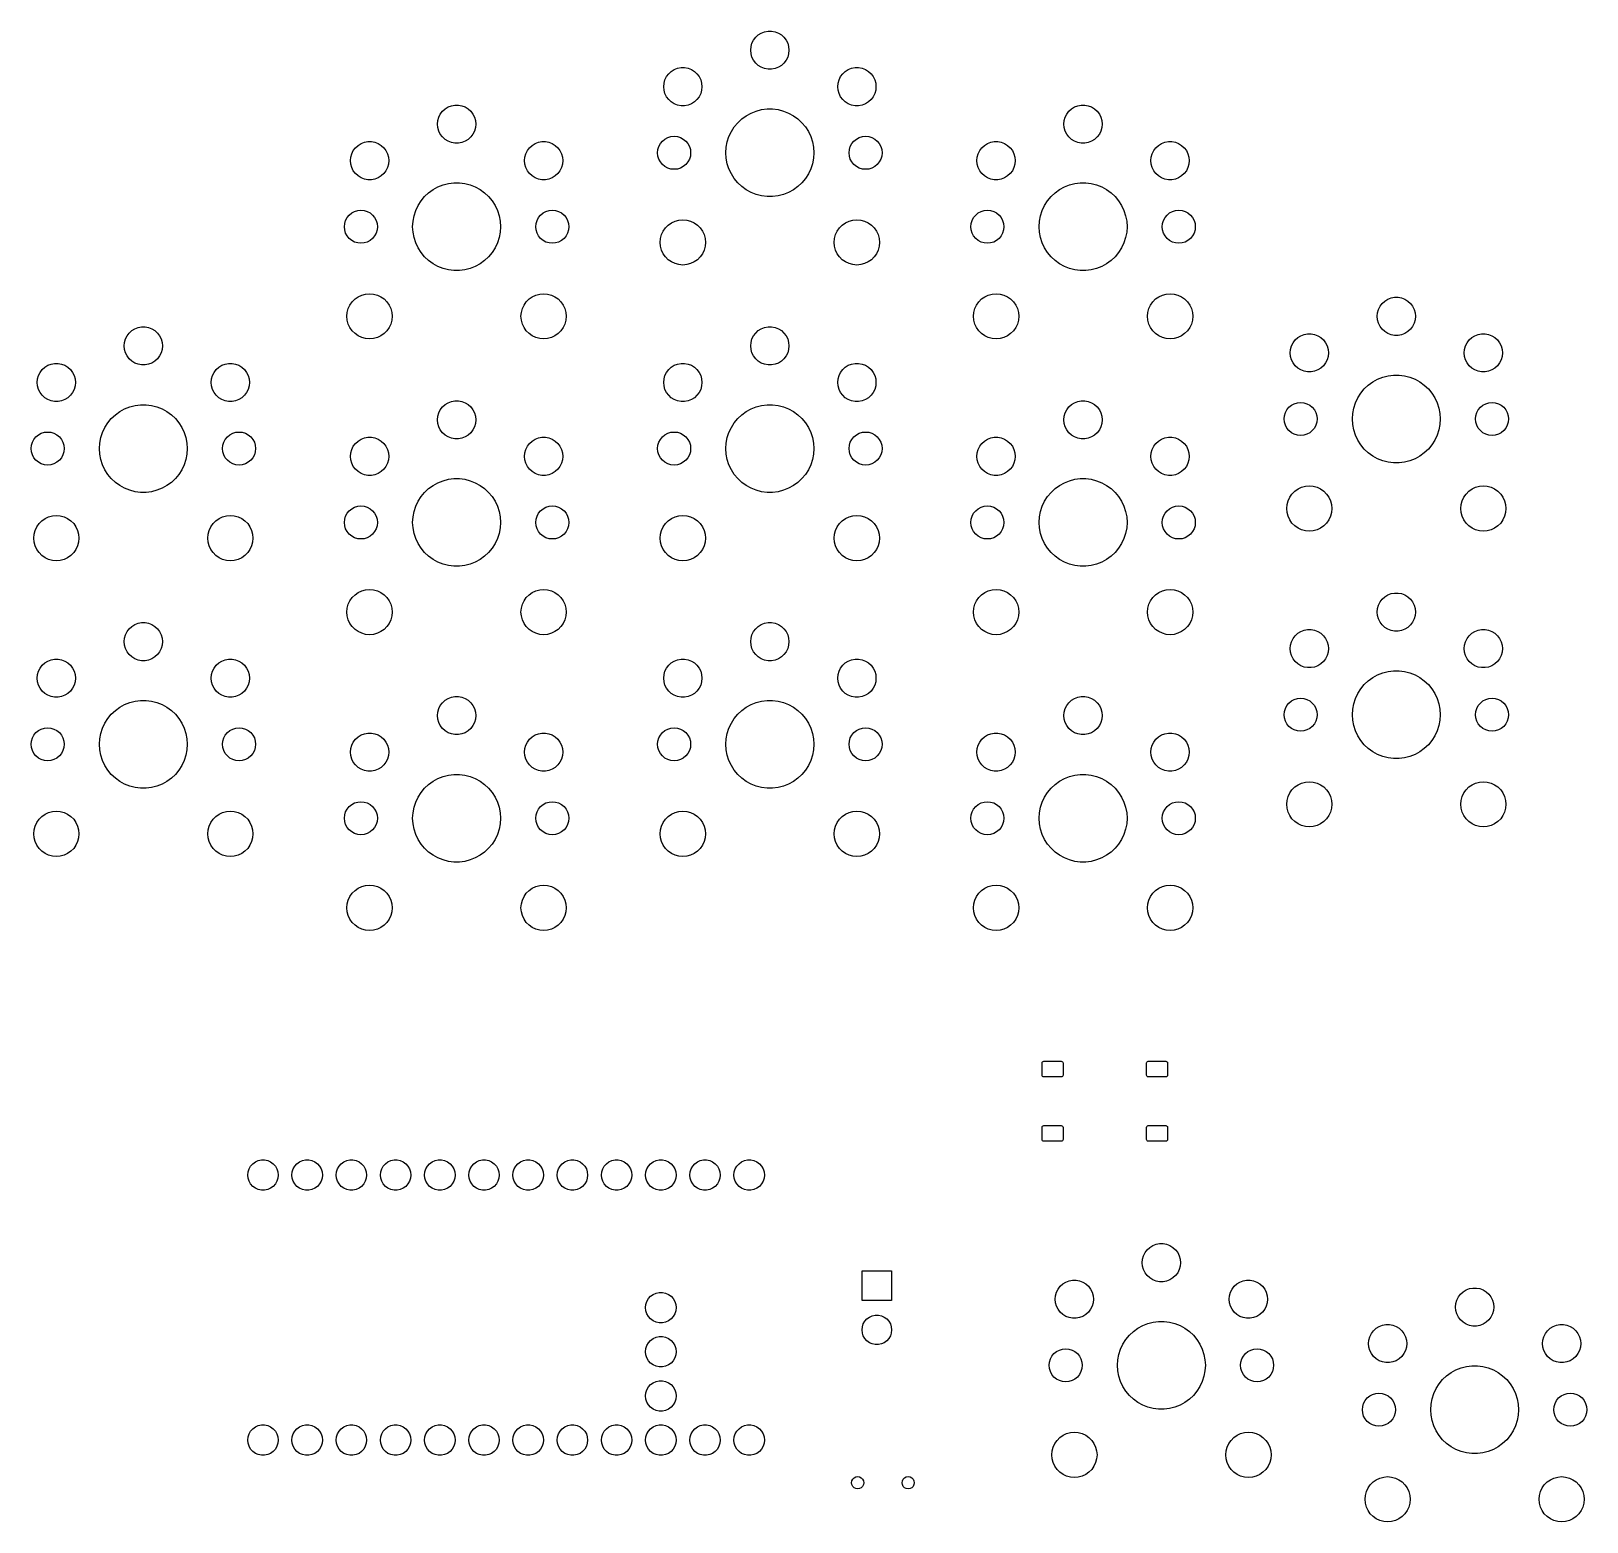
# Model space of a CAD drawing. Extents: x 81.9 to 171.3, y -122.2 to -36.5.
import ezdxf

# ---------------------------------------------------------------- set-up
doc = ezdxf.new("R2010")
doc.units = 0
doc.layers.add('BLACK', color=7, linetype='CONTINUOUS')

msp = doc.modelspace()

# ---------------------------------------------------------------- linework, layer by layer
at = {"layer": 'BLACK', "linetype": 'CONTINUOUS'}
for p, q in [((123.729, -36.7322), (123.902, -36.6253)), ((123.902, -36.6253), (124.091, -36.552)), ((124.091, -36.552), (124.291, -36.5147)), ((124.291, -36.5147), (124.493, -36.5147)), ((124.493, -36.5147), (124.693, -36.552)), ((124.693, -36.552), (124.882, -36.6253)), ((124.882, -36.6253), (125.055, -36.7322)), ((123.292, -37.61), (123.311, -37.4079)), ((123.311, -37.4079), (123.366, -37.2126)), ((123.366, -37.2126), (123.457, -37.0309)), ((123.457, -37.0309), (123.579, -36.8689)), ((123.579, -36.8689), (123.729, -36.7322)), ((125.055, -36.7322), (125.205, -36.8689)), ((125.205, -36.8689), (125.327, -37.0309)), ((125.327, -37.0309), (125.418, -37.2126)), ((125.418, -37.2126), (125.473, -37.4079)), ((125.473, -37.4079), (125.492, -37.61)), ((123.311, -37.8121), (123.292, -37.61)), ((123.366, -38.0074), (123.311, -37.8121)), ((123.457, -38.1891), (123.366, -38.0074)), ((123.579, -38.3511), (123.457, -38.1891)), ((123.729, -38.4878), (123.579, -38.3511)), ((125.205, -38.3511), (125.055, -38.4878)), ((125.327, -38.1891), (125.205, -38.3511)), ((125.418, -38.0074), (125.327, -38.1891)), ((125.473, -37.8121), (125.418, -38.0074)), ((125.492, -37.61), (125.473, -37.8121)), ((118.311, -39.5079), (118.366, -39.3126)), ((118.366, -39.3126), (118.457, -39.1309)), ((118.457, -39.1309), (118.579, -38.9689)), ((118.579, -38.9689), (118.729, -38.8322)), ((118.729, -38.8322), (118.902, -38.7253)), ((118.902, -38.7253), (119.091, -38.652)), ((119.091, -38.652), (119.291, -38.6147)), ((119.291, -38.6147), (119.493, -38.6147)), ((119.493, -38.6147), (119.693, -38.652)), ((119.693, -38.652), (119.882, -38.7253)), ((119.882, -38.7253), (120.055, -38.8322)), ((120.055, -38.8322), (120.205, -38.9689)), ((120.205, -38.9689), (120.327, -39.1309)), ((120.327, -39.1309), (120.418, -39.3126)), ((120.418, -39.3126), (120.473, -39.5079)), ((123.902, -38.5947), (123.729, -38.4878)), ((124.091, -38.668), (123.902, -38.5947)), ((124.291, -38.7053), (124.091, -38.668)), ((124.493, -38.7053), (124.291, -38.7053)), ((124.693, -38.668), (124.493, -38.7053)), ((124.882, -38.5947), (124.693, -38.668)), ((125.055, -38.4878), (124.882, -38.5947)), ((128.311, -39.5079), (128.366, -39.3126)), ((128.366, -39.3126), (128.457, -39.1309)), ((128.457, -39.1309), (128.579, -38.9689)), ((128.579, -38.9689), (128.729, -38.8322)), ((128.729, -38.8322), (128.902, -38.7253)), ((128.902, -38.7253), (129.091, -38.652)), ((129.091, -38.652), (129.291, -38.6147)), ((129.291, -38.6147), (129.493, -38.6147)), ((129.493, -38.6147), (129.693, -38.652)), ((129.693, -38.652), (129.882, -38.7253)), ((129.882, -38.7253), (130.055, -38.8322)), ((130.055, -38.8322), (130.205, -38.9689)), ((130.205, -38.9689), (130.327, -39.1309)), ((130.327, -39.1309), (130.418, -39.3126)), ((130.418, -39.3126), (130.473, -39.5079)), ((118.292, -39.71), (118.311, -39.5079)), ((118.311, -39.9121), (118.292, -39.71)), ((118.366, -40.1074), (118.311, -39.9121)), ((118.457, -40.2891), (118.366, -40.1074)), ((120.418, -40.1074), (120.327, -40.2891)), ((120.473, -39.9121), (120.418, -40.1074)), ((120.473, -39.5079), (120.492, -39.71)), ((120.492, -39.71), (120.473, -39.9121)), ((128.292, -39.71), (128.311, -39.5079)), ((128.311, -39.9121), (128.292, -39.71)), ((128.366, -40.1074), (128.311, -39.9121)), ((128.457, -40.2891), (128.366, -40.1074)), ((130.418, -40.1074), (130.327, -40.2891)), ((130.473, -39.9121), (130.418, -40.1074)), ((130.473, -39.5079), (130.492, -39.71)), ((130.492, -39.71), (130.473, -39.9121)), ((105.457, -41.2809), (105.579, -41.1189)), ((105.579, -41.1189), (105.729, -40.9822)), ((105.729, -40.9822), (105.902, -40.8753)), ((105.902, -40.8753), (106.091, -40.802)), ((106.091, -40.802), (106.291, -40.7647)), ((106.291, -40.7647), (106.493, -40.7647)), ((106.493, -40.7647), (106.693, -40.802)), ((106.693, -40.802), (106.882, -40.8753)), ((106.882, -40.8753), (107.055, -40.9822)), ((107.055, -40.9822), (107.205, -41.1189)), ((107.205, -41.1189), (107.327, -41.2809)), ((118.579, -40.4511), (118.457, -40.2891)), ((118.729, -40.5878), (118.579, -40.4511)), ((118.902, -40.6947), (118.729, -40.5878)), ((119.091, -40.768), (118.902, -40.6947)), ((119.291, -40.8053), (119.091, -40.768)), ((119.493, -40.8053), (119.291, -40.8053)), ((119.693, -40.768), (119.493, -40.8053)), ((119.882, -40.6947), (119.693, -40.768)), ((120.055, -40.5878), (119.882, -40.6947)), ((120.205, -40.4511), (120.055, -40.5878)), ((120.327, -40.2891), (120.205, -40.4511)), ((123.317, -41.2253), (123.612, -41.1086)), ((123.612, -41.1086), (123.919, -41.0297)), ((123.919, -41.0297), (124.233, -40.99)), ((124.233, -40.99), (124.551, -40.99)), ((124.551, -40.99), (124.865, -41.0297)), ((124.865, -41.0297), (125.172, -41.1086)), ((125.172, -41.1086), (125.467, -41.2253)), ((128.579, -40.4511), (128.457, -40.2891)), ((128.729, -40.5878), (128.579, -40.4511)), ((128.902, -40.6947), (128.729, -40.5878)), ((129.091, -40.768), (128.902, -40.6947)), ((129.291, -40.8053), (129.091, -40.768)), ((129.493, -40.8053), (129.291, -40.8053)), ((129.693, -40.768), (129.493, -40.8053)), ((129.882, -40.6947), (129.693, -40.768)), ((130.055, -40.5878), (129.882, -40.6947)), ((130.205, -40.4511), (130.055, -40.5878)), ((130.327, -40.2891), (130.205, -40.4511)), ((141.457, -41.2809), (141.579, -41.1189)), ((141.579, -41.1189), (141.729, -40.9822)), ((141.729, -40.9822), (141.902, -40.8753)), ((141.902, -40.8753), (142.091, -40.802)), ((142.091, -40.802), (142.291, -40.7647)), ((142.291, -40.7647), (142.493, -40.7647)), ((142.493, -40.7647), (142.693, -40.802)), ((142.693, -40.802), (142.882, -40.8753)), ((142.882, -40.8753), (143.055, -40.9822)), ((143.055, -40.9822), (143.205, -41.1189)), ((143.205, -41.1189), (143.327, -41.2809)), ((105.292, -41.86), (105.311, -41.6579)), ((105.311, -42.0621), (105.292, -41.86)), ((105.311, -41.6579), (105.366, -41.4626)), ((105.366, -41.4626), (105.457, -41.2809)), ((107.327, -41.2809), (107.418, -41.4626)), ((107.418, -41.4626), (107.473, -41.6579)), ((107.473, -41.6579), (107.492, -41.86)), ((107.492, -41.86), (107.473, -42.0621)), ((122.349, -42.0258), (122.551, -41.7815)), ((122.551, -41.7815), (122.783, -41.5645)), ((122.783, -41.5645), (123.039, -41.3781)), ((123.039, -41.3781), (123.317, -41.2253)), ((125.467, -41.2253), (125.745, -41.3781)), ((125.745, -41.3781), (126.001, -41.5645)), ((126.001, -41.5645), (126.233, -41.7815)), ((126.233, -41.7815), (126.435, -42.0258)), ((141.292, -41.86), (141.311, -41.6579)), ((141.311, -42.0621), (141.292, -41.86)), ((141.311, -41.6579), (141.366, -41.4626)), ((141.366, -41.4626), (141.457, -41.2809)), ((143.327, -41.2809), (143.418, -41.4626)), ((143.418, -41.4626), (143.473, -41.6579)), ((143.473, -41.6579), (143.492, -41.86)), ((143.492, -41.86), (143.473, -42.0621)), ((100.902, -42.9753), (101.091, -42.902)), ((101.091, -42.902), (101.291, -42.8647)), ((101.291, -42.8647), (101.493, -42.8647)), ((101.493, -42.8647), (101.693, -42.902)), ((101.693, -42.902), (101.882, -42.9753)), ((105.366, -42.2574), (105.311, -42.0621)), ((105.457, -42.4391), (105.366, -42.2574)), ((105.579, -42.6011), (105.457, -42.4391)), ((105.729, -42.7378), (105.579, -42.6011)), ((105.902, -42.8447), (105.729, -42.7378)), ((106.091, -42.918), (105.902, -42.8447)), ((106.882, -42.8447), (106.693, -42.918)), ((107.055, -42.7378), (106.882, -42.8447)), ((107.205, -42.6011), (107.055, -42.7378)), ((107.327, -42.4391), (107.205, -42.6011)), ((107.418, -42.2574), (107.327, -42.4391)), ((107.473, -42.0621), (107.418, -42.2574)), ((110.902, -42.9753), (111.091, -42.902)), ((111.091, -42.902), (111.291, -42.8647)), ((111.291, -42.8647), (111.493, -42.8647)), ((111.493, -42.8647), (111.693, -42.902)), ((111.693, -42.902), (111.882, -42.9753)), ((118.102, -42.9822), (118.22, -42.8382)), ((118.22, -42.8382), (118.364, -42.7201)), ((118.364, -42.7201), (118.528, -42.6323)), ((118.528, -42.6323), (118.707, -42.5783)), ((118.707, -42.5783), (118.892, -42.56)), ((118.892, -42.56), (119.077, -42.5783)), ((119.077, -42.5783), (119.256, -42.6323)), ((119.256, -42.6323), (119.42, -42.7201)), ((119.42, -42.7201), (119.564, -42.8382)), ((119.564, -42.8382), (119.682, -42.9822)), ((121.887, -43.1935), (121.946, -42.8821)), ((121.946, -42.8821), (122.044, -42.5805)), ((122.044, -42.5805), (122.179, -42.2936)), ((122.179, -42.2936), (122.349, -42.0258)), ((126.435, -42.0258), (126.605, -42.2936)), ((126.605, -42.2936), (126.74, -42.5805)), ((126.74, -42.5805), (126.838, -42.8821)), ((126.838, -42.8821), (126.897, -43.1935)), ((129.102, -42.9822), (129.22, -42.8382)), ((129.22, -42.8382), (129.364, -42.7201)), ((129.364, -42.7201), (129.528, -42.6323)), ((129.528, -42.6323), (129.707, -42.5783)), ((129.707, -42.5783), (129.892, -42.56)), ((129.892, -42.56), (130.077, -42.5783)), ((130.077, -42.5783), (130.256, -42.6323)), ((130.256, -42.6323), (130.42, -42.7201)), ((130.42, -42.7201), (130.564, -42.8382)), ((130.564, -42.8382), (130.682, -42.9822)), ((136.902, -42.9753), (137.091, -42.902)), ((137.091, -42.902), (137.291, -42.8647)), ((137.291, -42.8647), (137.493, -42.8647)), ((137.493, -42.8647), (137.693, -42.902)), ((137.693, -42.902), (137.882, -42.9753)), ((141.366, -42.2574), (141.311, -42.0621)), ((141.457, -42.4391), (141.366, -42.2574)), ((141.579, -42.6011), (141.457, -42.4391)), ((141.729, -42.7378), (141.579, -42.6011)), ((141.902, -42.8447), (141.729, -42.7378)), ((142.091, -42.918), (141.902, -42.8447)), ((142.882, -42.8447), (142.693, -42.918)), ((143.055, -42.7378), (142.882, -42.8447)), ((143.205, -42.6011), (143.055, -42.7378)), ((143.327, -42.4391), (143.205, -42.6011)), ((143.418, -42.2574), (143.327, -42.4391)), ((143.473, -42.0621), (143.418, -42.2574)), ((146.902, -42.9753), (147.091, -42.902)), ((147.091, -42.902), (147.291, -42.8647)), ((147.291, -42.8647), (147.493, -42.8647)), ((147.493, -42.8647), (147.693, -42.902)), ((147.693, -42.902), (147.882, -42.9753)), ((100.292, -43.96), (100.311, -43.7579)), ((100.311, -43.7579), (100.366, -43.5626)), ((100.366, -43.5626), (100.457, -43.3809)), ((100.457, -43.3809), (100.579, -43.2189)), ((100.579, -43.2189), (100.729, -43.0822)), ((100.729, -43.0822), (100.902, -42.9753)), ((101.882, -42.9753), (102.055, -43.0822)), ((102.055, -43.0822), (102.205, -43.2189)), ((102.205, -43.2189), (102.327, -43.3809)), ((102.327, -43.3809), (102.418, -43.5626)), ((102.418, -43.5626), (102.473, -43.7579)), ((102.473, -43.7579), (102.492, -43.96)), ((106.291, -42.9553), (106.091, -42.918)), ((106.493, -42.9553), (106.291, -42.9553)), ((106.693, -42.918), (106.493, -42.9553)), ((110.292, -43.96), (110.311, -43.7579)), ((110.311, -43.7579), (110.366, -43.5626)), ((110.366, -43.5626), (110.457, -43.3809)), ((110.457, -43.3809), (110.579, -43.2189)), ((110.579, -43.2189), (110.729, -43.0822)), ((110.729, -43.0822), (110.902, -42.9753)), ((111.882, -42.9753), (112.055, -43.0822)), ((112.055, -43.0822), (112.205, -43.2189)), ((112.205, -43.2189), (112.327, -43.3809)), ((112.327, -43.3809), (112.418, -43.5626)), ((112.418, -43.5626), (112.473, -43.7579)), ((112.473, -43.7579), (112.492, -43.96)), ((117.942, -43.51), (117.96, -43.3247)), ((117.96, -43.6953), (117.942, -43.51)), ((117.96, -43.3247), (118.014, -43.1465)), ((118.014, -43.8735), (117.96, -43.6953)), ((118.014, -43.1465), (118.102, -42.9822)), ((119.682, -42.9822), (119.77, -43.1465)), ((119.77, -43.1465), (119.824, -43.3247)), ((119.824, -43.6953), (119.77, -43.8735)), ((119.824, -43.3247), (119.842, -43.51)), ((119.842, -43.51), (119.824, -43.6953)), ((121.867, -43.51), (121.887, -43.1935)), ((121.887, -43.8265), (121.867, -43.51)), ((126.897, -43.1935), (126.917, -43.51)), ((126.917, -43.51), (126.897, -43.8265)), ((128.942, -43.51), (128.96, -43.3247)), ((128.96, -43.6953), (128.942, -43.51)), ((128.96, -43.3247), (129.014, -43.1465)), ((129.014, -43.8735), (128.96, -43.6953)), ((129.014, -43.1465), (129.102, -42.9822)), ((130.682, -42.9822), (130.77, -43.1465)), ((130.77, -43.1465), (130.824, -43.3247)), ((130.824, -43.6953), (130.77, -43.8735)), ((130.824, -43.3247), (130.842, -43.51)), ((130.842, -43.51), (130.824, -43.6953)), ((136.292, -43.96), (136.311, -43.7579)), ((136.311, -43.7579), (136.366, -43.5626)), ((136.366, -43.5626), (136.457, -43.3809)), ((136.457, -43.3809), (136.579, -43.2189)), ((136.579, -43.2189), (136.729, -43.0822)), ((136.729, -43.0822), (136.902, -42.9753)), ((137.882, -42.9753), (138.055, -43.0822)), ((138.055, -43.0822), (138.205, -43.2189)), ((138.205, -43.2189), (138.327, -43.3809)), ((138.327, -43.3809), (138.418, -43.5626)), ((138.418, -43.5626), (138.473, -43.7579)), ((138.473, -43.7579), (138.492, -43.96)), ((142.291, -42.9553), (142.091, -42.918)), ((142.493, -42.9553), (142.291, -42.9553)), ((142.693, -42.918), (142.493, -42.9553)), ((146.292, -43.96), (146.311, -43.7579)), ((146.311, -43.7579), (146.366, -43.5626)), ((146.366, -43.5626), (146.457, -43.3809)), ((146.457, -43.3809), (146.579, -43.2189)), ((146.579, -43.2189), (146.729, -43.0822)), ((146.729, -43.0822), (146.902, -42.9753)), ((147.882, -42.9753), (148.055, -43.0822)), ((148.055, -43.0822), (148.205, -43.2189)), ((148.205, -43.2189), (148.327, -43.3809)), ((148.327, -43.3809), (148.418, -43.5626)), ((148.418, -43.5626), (148.473, -43.7579)), ((148.473, -43.7579), (148.492, -43.96)), ((100.311, -44.1621), (100.292, -43.96)), ((100.366, -44.3574), (100.311, -44.1621)), ((100.457, -44.5391), (100.366, -44.3574)), ((100.579, -44.7011), (100.457, -44.5391)), ((102.327, -44.5391), (102.205, -44.7011)), ((102.418, -44.3574), (102.327, -44.5391)), ((102.473, -44.1621), (102.418, -44.3574)), ((102.492, -43.96), (102.473, -44.1621)), ((110.311, -44.1621), (110.292, -43.96)), ((110.366, -44.3574), (110.311, -44.1621)), ((110.457, -44.5391), (110.366, -44.3574)), ((110.579, -44.7011), (110.457, -44.5391)), ((112.327, -44.5391), (112.205, -44.7011)), ((112.418, -44.3574), (112.327, -44.5391)), ((112.473, -44.1621), (112.418, -44.3574)), ((112.492, -43.96), (112.473, -44.1621)), ((118.102, -44.0378), (118.014, -43.8735)), ((118.22, -44.1818), (118.102, -44.0378)), ((118.364, -44.2999), (118.22, -44.1818)), ((118.528, -44.3877), (118.364, -44.2999)), ((118.707, -44.4417), (118.528, -44.3877)), ((118.892, -44.46), (118.707, -44.4417)), ((119.077, -44.4417), (118.892, -44.46)), ((119.256, -44.3877), (119.077, -44.4417)), ((119.42, -44.2999), (119.256, -44.3877)), ((119.564, -44.1818), (119.42, -44.2999)), ((119.682, -44.0378), (119.564, -44.1818)), ((119.77, -43.8735), (119.682, -44.0378)), ((121.946, -44.1379), (121.887, -43.8265)), ((122.044, -44.4395), (121.946, -44.1379)), ((122.179, -44.7264), (122.044, -44.4395)), ((126.74, -44.4395), (126.605, -44.7264)), ((126.838, -44.1379), (126.74, -44.4395)), ((126.897, -43.8265), (126.838, -44.1379)), ((129.102, -44.0378), (129.014, -43.8735)), ((129.22, -44.1818), (129.102, -44.0378)), ((129.364, -44.2999), (129.22, -44.1818)), ((129.528, -44.3877), (129.364, -44.2999)), ((129.707, -44.4417), (129.528, -44.3877)), ((129.892, -44.46), (129.707, -44.4417)), ((130.077, -44.4417), (129.892, -44.46)), ((130.256, -44.3877), (130.077, -44.4417)), ((130.42, -44.2999), (130.256, -44.3877)), ((130.564, -44.1818), (130.42, -44.2999)), ((130.682, -44.0378), (130.564, -44.1818)), ((130.77, -43.8735), (130.682, -44.0378)), ((136.311, -44.1621), (136.292, -43.96)), ((136.366, -44.3574), (136.311, -44.1621)), ((136.457, -44.5391), (136.366, -44.3574)), ((136.579, -44.7011), (136.457, -44.5391)), ((138.327, -44.5391), (138.205, -44.7011)), ((138.418, -44.3574), (138.327, -44.5391)), ((138.473, -44.1621), (138.418, -44.3574)), ((138.492, -43.96), (138.473, -44.1621)), ((146.311, -44.1621), (146.292, -43.96)), ((146.366, -44.3574), (146.311, -44.1621)), ((146.457, -44.5391), (146.366, -44.3574)), ((146.579, -44.7011), (146.457, -44.5391)), ((148.327, -44.5391), (148.205, -44.7011)), ((148.418, -44.3574), (148.327, -44.5391)), ((148.473, -44.1621), (148.418, -44.3574)), ((148.492, -43.96), (148.473, -44.1621)), ((100.729, -44.8378), (100.579, -44.7011)), ((100.902, -44.9447), (100.729, -44.8378)), ((101.091, -45.018), (100.902, -44.9447)), ((101.291, -45.0553), (101.091, -45.018)), ((101.493, -45.0553), (101.291, -45.0553)), ((101.693, -45.018), (101.493, -45.0553)), ((101.882, -44.9447), (101.693, -45.018)), ((102.055, -44.8378), (101.882, -44.9447)), ((102.205, -44.7011), (102.055, -44.8378)), ((105.039, -45.6281), (105.317, -45.4753)), ((105.317, -45.4753), (105.612, -45.3586)), ((105.612, -45.3586), (105.919, -45.2797)), ((105.919, -45.2797), (106.233, -45.24)), ((106.233, -45.24), (106.551, -45.24)), ((106.551, -45.24), (106.865, -45.2797)), ((106.865, -45.2797), (107.172, -45.3586)), ((107.172, -45.3586), (107.467, -45.4753)), ((107.467, -45.4753), (107.745, -45.6281)), ((110.729, -44.8378), (110.579, -44.7011)), ((110.902, -44.9447), (110.729, -44.8378)), ((111.091, -45.018), (110.902, -44.9447)), ((111.291, -45.0553), (111.091, -45.018)), ((111.493, -45.0553), (111.291, -45.0553)), ((111.693, -45.018), (111.493, -45.0553)), ((111.882, -44.9447), (111.693, -45.018)), ((112.055, -44.8378), (111.882, -44.9447)), ((112.205, -44.7011), (112.055, -44.8378)), ((122.349, -44.9942), (122.179, -44.7264)), ((122.551, -45.2385), (122.349, -44.9942)), ((122.783, -45.4555), (122.551, -45.2385)), ((123.039, -45.6419), (122.783, -45.4555)), ((126.001, -45.4555), (125.745, -45.6419)), ((126.233, -45.2385), (126.001, -45.4555)), ((126.435, -44.9942), (126.233, -45.2385)), ((126.605, -44.7264), (126.435, -44.9942)), ((136.729, -44.8378), (136.579, -44.7011)), ((136.902, -44.9447), (136.729, -44.8378)), ((137.091, -45.018), (136.902, -44.9447)), ((137.291, -45.0553), (137.091, -45.018)), ((137.493, -45.0553), (137.291, -45.0553)), ((137.693, -45.018), (137.493, -45.0553)), ((137.882, -44.9447), (137.693, -45.018)), ((138.055, -44.8378), (137.882, -44.9447)), ((138.205, -44.7011), (138.055, -44.8378)), ((141.039, -45.6281), (141.317, -45.4753)), ((141.317, -45.4753), (141.612, -45.3586)), ((141.612, -45.3586), (141.919, -45.2797)), ((141.919, -45.2797), (142.233, -45.24)), ((142.233, -45.24), (142.551, -45.24)), ((142.551, -45.24), (142.865, -45.2797)), ((142.865, -45.2797), (143.172, -45.3586)), ((143.172, -45.3586), (143.467, -45.4753)), ((143.467, -45.4753), (143.745, -45.6281)), ((146.729, -44.8378), (146.579, -44.7011)), ((146.902, -44.9447), (146.729, -44.8378)), ((147.091, -45.018), (146.902, -44.9447)), ((147.291, -45.0553), (147.091, -45.018)), ((147.493, -45.0553), (147.291, -45.0553)), ((147.693, -45.018), (147.493, -45.0553)), ((147.882, -44.9447), (147.693, -45.018)), ((148.055, -44.8378), (147.882, -44.9447)), ((148.205, -44.7011), (148.055, -44.8378)), ((104.179, -46.5436), (104.349, -46.2758)), ((104.349, -46.2758), (104.551, -46.0315)), ((104.551, -46.0315), (104.783, -45.8145)), ((104.783, -45.8145), (105.039, -45.6281)), ((107.745, -45.6281), (108.001, -45.8145)), ((108.001, -45.8145), (108.233, -46.0315)), ((108.233, -46.0315), (108.435, -46.2758)), ((108.435, -46.2758), (108.605, -46.5436)), ((123.317, -45.7947), (123.039, -45.6419)), ((123.612, -45.9114), (123.317, -45.7947)), ((123.919, -45.9903), (123.612, -45.9114)), ((124.233, -46.03), (123.919, -45.9903)), ((124.551, -46.03), (124.233, -46.03)), ((124.865, -45.9903), (124.551, -46.03)), ((125.172, -45.9114), (124.865, -45.9903)), ((125.467, -45.7947), (125.172, -45.9114)), ((125.745, -45.6419), (125.467, -45.7947)), ((140.179, -46.5436), (140.349, -46.2758)), ((140.349, -46.2758), (140.551, -46.0315)), ((140.551, -46.0315), (140.783, -45.8145)), ((140.783, -45.8145), (141.039, -45.6281)), ((143.745, -45.6281), (144.001, -45.8145)), ((144.001, -45.8145), (144.233, -46.0315)), ((144.233, -46.0315), (144.435, -46.2758)), ((144.435, -46.2758), (144.605, -46.5436)), ((100.014, -47.3965), (100.102, -47.2322)), ((100.102, -47.2322), (100.22, -47.0882)), ((100.22, -47.0882), (100.364, -46.9701)), ((100.364, -46.9701), (100.528, -46.8823)), ((100.528, -46.8823), (100.707, -46.8283)), ((100.707, -46.8283), (100.892, -46.81)), ((100.892, -46.81), (101.077, -46.8283)), ((101.077, -46.8283), (101.256, -46.8823)), ((101.256, -46.8823), (101.42, -46.9701)), ((101.42, -46.9701), (101.564, -47.0882)), ((101.564, -47.0882), (101.682, -47.2322)), ((101.682, -47.2322), (101.77, -47.3965)), ((103.887, -47.4435), (103.946, -47.1321)), ((103.946, -47.1321), (104.044, -46.8305)), ((104.044, -46.8305), (104.179, -46.5436)), ((108.605, -46.5436), (108.74, -46.8305)), ((108.74, -46.8305), (108.838, -47.1321)), ((108.838, -47.1321), (108.897, -47.4435)), ((111.014, -47.3965), (111.102, -47.2322)), ((111.102, -47.2322), (111.22, -47.0882)), ((111.22, -47.0882), (111.364, -46.9701)), ((111.364, -46.9701), (111.528, -46.8823)), ((111.528, -46.8823), (111.707, -46.8283)), ((111.707, -46.8283), (111.892, -46.81)), ((111.892, -46.81), (112.077, -46.8283)), ((112.077, -46.8283), (112.256, -46.8823)), ((112.256, -46.8823), (112.42, -46.9701)), ((112.42, -46.9701), (112.564, -47.0882)), ((112.564, -47.0882), (112.682, -47.2322)), ((112.682, -47.2322), (112.77, -47.3965)), ((118.947, -47.4384), (119.166, -47.3798)), ((119.166, -47.3798), (119.392, -47.36)), ((119.392, -47.36), (119.618, -47.3798)), ((119.618, -47.3798), (119.837, -47.4384)), ((128.947, -47.4384), (129.166, -47.3798)), ((129.166, -47.3798), (129.392, -47.36)), ((129.392, -47.36), (129.618, -47.3798)), ((129.618, -47.3798), (129.837, -47.4384)), ((136.014, -47.3965), (136.102, -47.2322)), ((136.102, -47.2322), (136.22, -47.0882)), ((136.22, -47.0882), (136.364, -46.9701)), ((136.364, -46.9701), (136.528, -46.8823)), ((136.528, -46.8823), (136.707, -46.8283)), ((136.707, -46.8283), (136.892, -46.81)), ((136.892, -46.81), (137.077, -46.8283)), ((137.077, -46.8283), (137.256, -46.8823)), ((137.256, -46.8823), (137.42, -46.9701)), ((137.42, -46.9701), (137.564, -47.0882)), ((137.564, -47.0882), (137.682, -47.2322)), ((137.682, -47.2322), (137.77, -47.3965)), ((139.887, -47.4435), (139.946, -47.1321)), ((139.946, -47.1321), (140.044, -46.8305)), ((140.044, -46.8305), (140.179, -46.5436)), ((144.605, -46.5436), (144.74, -46.8305)), ((144.74, -46.8305), (144.838, -47.1321)), ((144.838, -47.1321), (144.897, -47.4435)), ((147.014, -47.3965), (147.102, -47.2322)), ((147.102, -47.2322), (147.22, -47.0882)), ((147.22, -47.0882), (147.364, -46.9701)), ((147.364, -46.9701), (147.528, -46.8823)), ((147.528, -46.8823), (147.707, -46.8283)), ((147.707, -46.8283), (147.892, -46.81)), ((147.892, -46.81), (148.077, -46.8283)), ((148.077, -46.8283), (148.256, -46.8823)), ((148.256, -46.8823), (148.42, -46.9701)), ((148.42, -46.9701), (148.564, -47.0882)), ((148.564, -47.0882), (148.682, -47.2322)), ((148.682, -47.2322), (148.77, -47.3965)), ((99.942, -47.76), (99.9603, -47.5747)), ((99.9603, -47.9453), (99.942, -47.76)), ((99.9603, -47.5747), (100.014, -47.3965)), ((100.014, -48.1235), (99.9603, -47.9453)), ((100.102, -48.2878), (100.014, -48.1235)), ((101.77, -48.1235), (101.682, -48.2878)), ((101.77, -47.3965), (101.824, -47.5747)), ((101.824, -47.9453), (101.77, -48.1235)), ((101.824, -47.5747), (101.842, -47.76)), ((101.842, -47.76), (101.824, -47.9453)), ((103.867, -47.76), (103.887, -47.4435)), ((103.887, -48.0765), (103.867, -47.76)), ((103.946, -48.3879), (103.887, -48.0765)), ((108.897, -48.0765), (108.838, -48.3879)), ((108.897, -47.4435), (108.917, -47.76)), ((108.917, -47.76), (108.897, -48.0765)), ((110.942, -47.76), (110.96, -47.5747)), ((110.96, -47.9453), (110.942, -47.76)), ((110.96, -47.5747), (111.014, -47.3965)), ((111.014, -48.1235), (110.96, -47.9453)), ((111.102, -48.2878), (111.014, -48.1235)), ((112.77, -48.1235), (112.682, -48.2878)), ((112.77, -47.3965), (112.824, -47.5747)), ((112.824, -47.9453), (112.77, -48.1235)), ((112.824, -47.5747), (112.842, -47.76)), ((112.842, -47.76), (112.824, -47.9453)), ((118.112, -48.4343), (118.17, -48.2154)), ((118.17, -48.2154), (118.266, -48.01)), ((118.266, -48.01), (118.396, -47.8244)), ((118.396, -47.8244), (118.556, -47.6641)), ((118.556, -47.6641), (118.742, -47.5342)), ((118.742, -47.5342), (118.947, -47.4384)), ((119.837, -47.4384), (120.042, -47.5342)), ((120.042, -47.5342), (120.228, -47.6641)), ((120.228, -47.6641), (120.388, -47.8244)), ((120.388, -47.8244), (120.518, -48.01)), ((120.518, -48.01), (120.614, -48.2154)), ((120.614, -48.2154), (120.672, -48.4343)), ((128.112, -48.4343), (128.17, -48.2154)), ((128.17, -48.2154), (128.266, -48.01)), ((128.266, -48.01), (128.396, -47.8244)), ((128.396, -47.8244), (128.556, -47.6641)), ((128.556, -47.6641), (128.742, -47.5342)), ((128.742, -47.5342), (128.947, -47.4384)), ((129.837, -47.4384), (130.042, -47.5342)), ((130.042, -47.5342), (130.228, -47.6641)), ((130.228, -47.6641), (130.388, -47.8244)), ((130.388, -47.8244), (130.518, -48.01)), ((130.518, -48.01), (130.614, -48.2154)), ((130.614, -48.2154), (130.672, -48.4343)), ((135.942, -47.76), (135.96, -47.5747)), ((135.96, -47.9453), (135.942, -47.76)), ((135.96, -47.5747), (136.014, -47.3965)), ((136.014, -48.1235), (135.96, -47.9453)), ((136.102, -48.2878), (136.014, -48.1235)), ((137.77, -48.1235), (137.682, -48.2878)), ((137.77, -47.3965), (137.824, -47.5747)), ((137.824, -47.9453), (137.77, -48.1235)), ((137.824, -47.5747), (137.842, -47.76)), ((137.842, -47.76), (137.824, -47.9453)), ((139.867, -47.76), (139.887, -47.4435)), ((139.887, -48.0765), (139.867, -47.76)), ((139.946, -48.3879), (139.887, -48.0765)), ((144.897, -48.0765), (144.838, -48.3879)), ((144.897, -47.4435), (144.917, -47.76)), ((144.917, -47.76), (144.897, -48.0765)), ((146.942, -47.76), (146.96, -47.5747)), ((146.96, -47.9453), (146.942, -47.76)), ((146.96, -47.5747), (147.014, -47.3965)), ((147.014, -48.1235), (146.96, -47.9453)), ((147.102, -48.2878), (147.014, -48.1235)), ((148.77, -48.1235), (148.682, -48.2878)), ((148.77, -47.3965), (148.824, -47.5747)), ((148.824, -47.9453), (148.77, -48.1235)), ((148.824, -47.5747), (148.842, -47.76)), ((148.842, -47.76), (148.824, -47.9453)), ((100.22, -48.4318), (100.102, -48.2878)), ((100.364, -48.5499), (100.22, -48.4318)), ((100.528, -48.6377), (100.364, -48.5499)), ((100.707, -48.6917), (100.528, -48.6377)), ((100.892, -48.71), (100.707, -48.6917)), ((101.077, -48.6917), (100.892, -48.71)), ((101.256, -48.6377), (101.077, -48.6917)), ((101.42, -48.5499), (101.256, -48.6377)), ((101.564, -48.4318), (101.42, -48.5499)), ((101.682, -48.2878), (101.564, -48.4318)), ((104.044, -48.6895), (103.946, -48.3879)), ((104.179, -48.9764), (104.044, -48.6895)), ((104.349, -49.2442), (104.179, -48.9764)), ((108.605, -48.9764), (108.435, -49.2442)), ((108.74, -48.6895), (108.605, -48.9764)), ((108.838, -48.3879), (108.74, -48.6895)), ((111.22, -48.4318), (111.102, -48.2878)), ((111.364, -48.5499), (111.22, -48.4318)), ((111.528, -48.6377), (111.364, -48.5499)), ((111.707, -48.6917), (111.528, -48.6377)), ((111.892, -48.71), (111.707, -48.6917)), ((112.077, -48.6917), (111.892, -48.71)), ((112.256, -48.6377), (112.077, -48.6917)), ((112.42, -48.5499), (112.256, -48.6377)), ((112.564, -48.4318), (112.42, -48.5499)), ((112.682, -48.2878), (112.564, -48.4318)), ((118.092, -48.66), (118.112, -48.4343)), ((118.112, -48.8857), (118.092, -48.66)), ((118.17, -49.1046), (118.112, -48.8857)), ((118.266, -49.31), (118.17, -49.1046)), ((120.614, -49.1046), (120.518, -49.31)), ((120.672, -48.8857), (120.614, -49.1046)), ((120.672, -48.4343), (120.692, -48.66)), ((120.692, -48.66), (120.672, -48.8857)), ((128.092, -48.66), (128.112, -48.4343)), ((128.112, -48.8857), (128.092, -48.66)), ((128.17, -49.1046), (128.112, -48.8857)), ((128.266, -49.31), (128.17, -49.1046)), ((130.614, -49.1046), (130.518, -49.31)), ((130.672, -48.8857), (130.614, -49.1046)), ((130.672, -48.4343), (130.692, -48.66)), ((130.692, -48.66), (130.672, -48.8857)), ((136.22, -48.4318), (136.102, -48.2878)), ((136.364, -48.5499), (136.22, -48.4318)), ((136.528, -48.6377), (136.364, -48.5499)), ((136.707, -48.6917), (136.528, -48.6377)), ((136.892, -48.71), (136.707, -48.6917)), ((137.077, -48.6917), (136.892, -48.71)), ((137.256, -48.6377), (137.077, -48.6917)), ((137.42, -48.5499), (137.256, -48.6377)), ((137.564, -48.4318), (137.42, -48.5499)), ((137.682, -48.2878), (137.564, -48.4318)), ((140.044, -48.6895), (139.946, -48.3879)), ((140.179, -48.9764), (140.044, -48.6895)), ((140.349, -49.2442), (140.179, -48.9764)), ((144.605, -48.9764), (144.435, -49.2442)), ((144.74, -48.6895), (144.605, -48.9764)), ((144.838, -48.3879), (144.74, -48.6895)), ((147.22, -48.4318), (147.102, -48.2878)), ((147.364, -48.5499), (147.22, -48.4318)), ((147.528, -48.6377), (147.364, -48.5499)), ((147.707, -48.6917), (147.528, -48.6377)), ((147.892, -48.71), (147.707, -48.6917)), ((148.077, -48.6917), (147.892, -48.71)), ((148.256, -48.6377), (148.077, -48.6917)), ((148.42, -48.5499), (148.256, -48.6377)), ((148.564, -48.4318), (148.42, -48.5499)), ((148.682, -48.2878), (148.564, -48.4318)), ((104.551, -49.4885), (104.349, -49.2442)), ((104.783, -49.7055), (104.551, -49.4885)), ((105.039, -49.8919), (104.783, -49.7055)), ((105.317, -50.0447), (105.039, -49.8919)), ((105.612, -50.1614), (105.317, -50.0447)), ((107.467, -50.0447), (107.172, -50.1614)), ((107.745, -49.8919), (107.467, -50.0447)), ((108.001, -49.7055), (107.745, -49.8919)), ((108.233, -49.4885), (108.001, -49.7055)), ((108.435, -49.2442), (108.233, -49.4885)), ((118.396, -49.4956), (118.266, -49.31)), ((118.556, -49.6559), (118.396, -49.4956)), ((118.742, -49.7858), (118.556, -49.6559)), ((118.947, -49.8816), (118.742, -49.7858)), ((119.166, -49.9402), (118.947, -49.8816)), ((119.392, -49.96), (119.166, -49.9402)), ((119.618, -49.9402), (119.392, -49.96)), ((119.837, -49.8816), (119.618, -49.9402)), ((120.042, -49.7858), (119.837, -49.8816)), ((120.228, -49.6559), (120.042, -49.7858)), ((120.388, -49.4956), (120.228, -49.6559)), ((120.518, -49.31), (120.388, -49.4956)), ((128.396, -49.4956), (128.266, -49.31)), ((128.556, -49.6559), (128.396, -49.4956)), ((128.742, -49.7858), (128.556, -49.6559)), ((128.947, -49.8816), (128.742, -49.7858)), ((129.166, -49.9402), (128.947, -49.8816)), ((129.392, -49.96), (129.166, -49.9402)), ((129.618, -49.9402), (129.392, -49.96)), ((129.837, -49.8816), (129.618, -49.9402)), ((130.042, -49.7858), (129.837, -49.8816)), ((130.228, -49.6559), (130.042, -49.7858)), ((130.388, -49.4956), (130.228, -49.6559)), ((130.518, -49.31), (130.388, -49.4956)), ((140.551, -49.4885), (140.349, -49.2442)), ((140.783, -49.7055), (140.551, -49.4885)), ((141.039, -49.8919), (140.783, -49.7055)), ((141.317, -50.0447), (141.039, -49.8919)), ((141.612, -50.1614), (141.317, -50.0447)), ((143.467, -50.0447), (143.172, -50.1614)), ((143.745, -49.8919), (143.467, -50.0447)), ((144.001, -49.7055), (143.745, -49.8919)), ((144.233, -49.4885), (144.001, -49.7055)), ((144.435, -49.2442), (144.233, -49.4885)), ((105.919, -50.2403), (105.612, -50.1614)), ((106.233, -50.28), (105.919, -50.2403)), ((106.551, -50.28), (106.233, -50.28)), ((106.865, -50.2403), (106.551, -50.28)), ((107.172, -50.1614), (106.865, -50.2403)), ((141.919, -50.2403), (141.612, -50.1614)), ((142.233, -50.28), (141.919, -50.2403)), ((142.551, -50.28), (142.233, -50.28)), ((142.865, -50.2403), (142.551, -50.28)), ((143.172, -50.1614), (142.865, -50.2403)), ((100.556, -51.9141), (100.742, -51.7842)), ((100.742, -51.7842), (100.947, -51.6884)), ((100.947, -51.6884), (101.166, -51.6297)), ((101.166, -51.6297), (101.392, -51.61)), ((101.392, -51.61), (101.618, -51.6297)), ((101.618, -51.6297), (101.837, -51.6884)), ((101.837, -51.6884), (102.042, -51.7842)), ((102.042, -51.7842), (102.228, -51.9141)), ((110.556, -51.9141), (110.742, -51.7842)), ((110.742, -51.7842), (110.947, -51.6884)), ((110.947, -51.6884), (111.166, -51.6297)), ((111.166, -51.6297), (111.392, -51.61)), ((111.392, -51.61), (111.618, -51.6297)), ((111.618, -51.6297), (111.837, -51.6884)), ((111.837, -51.6884), (112.042, -51.7842)), ((112.042, -51.7842), (112.228, -51.9141)), ((136.556, -51.9141), (136.742, -51.7842)), ((136.742, -51.7842), (136.947, -51.6884)), ((136.947, -51.6884), (137.166, -51.6297)), ((137.166, -51.6297), (137.392, -51.61)), ((137.392, -51.61), (137.618, -51.6297)), ((137.618, -51.6297), (137.837, -51.6884)), ((137.837, -51.6884), (138.042, -51.7842)), ((138.042, -51.7842), (138.228, -51.9141)), ((146.556, -51.9141), (146.742, -51.7842)), ((146.742, -51.7842), (146.947, -51.6884)), ((146.947, -51.6884), (147.166, -51.6297)), ((147.166, -51.6297), (147.392, -51.61)), ((147.392, -51.61), (147.618, -51.6297)), ((147.618, -51.6297), (147.837, -51.6884)), ((147.837, -51.6884), (148.042, -51.7842)), ((148.042, -51.7842), (148.228, -51.9141)), ((159.902, -51.9253), (160.091, -51.852)), ((160.091, -51.852), (160.291, -51.8147)), ((160.291, -51.8147), (160.493, -51.8147)), ((160.493, -51.8147), (160.693, -51.852)), ((160.693, -51.852), (160.882, -51.9253)), ((100.092, -52.91), (100.112, -52.6843)), ((100.112, -52.6843), (100.17, -52.4654)), ((100.17, -52.4654), (100.266, -52.26)), ((100.266, -52.26), (100.396, -52.0744)), ((100.396, -52.0744), (100.556, -51.9141)), ((102.228, -51.9141), (102.388, -52.0744)), ((102.388, -52.0744), (102.518, -52.26)), ((102.518, -52.26), (102.614, -52.4654)), ((102.614, -52.4654), (102.672, -52.6843)), ((102.672, -52.6843), (102.692, -52.91)), ((110.092, -52.91), (110.112, -52.6843)), ((110.112, -52.6843), (110.17, -52.4654)), ((110.17, -52.4654), (110.266, -52.26)), ((110.266, -52.26), (110.396, -52.0744)), ((110.396, -52.0744), (110.556, -51.9141)), ((112.228, -51.9141), (112.388, -52.0744)), ((112.388, -52.0744), (112.518, -52.26)), ((112.518, -52.26), (112.614, -52.4654)), ((112.614, -52.4654), (112.672, -52.6843)), ((112.672, -52.6843), (112.692, -52.91)), ((136.092, -52.91), (136.112, -52.6843)), ((136.112, -52.6843), (136.17, -52.4654)), ((136.17, -52.4654), (136.266, -52.26)), ((136.266, -52.26), (136.396, -52.0744)), ((136.396, -52.0744), (136.556, -51.9141)), ((138.228, -51.9141), (138.388, -52.0744)), ((138.388, -52.0744), (138.518, -52.26)), ((138.518, -52.26), (138.614, -52.4654)), ((138.614, -52.4654), (138.672, -52.6843)), ((138.672, -52.6843), (138.692, -52.91)), ((146.092, -52.91), (146.112, -52.6843)), ((146.112, -52.6843), (146.17, -52.4654)), ((146.17, -52.4654), (146.266, -52.26)), ((146.266, -52.26), (146.396, -52.0744)), ((146.396, -52.0744), (146.556, -51.9141)), ((148.228, -51.9141), (148.388, -52.0744)), ((148.388, -52.0744), (148.518, -52.26)), ((148.518, -52.26), (148.614, -52.4654)), ((148.614, -52.4654), (148.672, -52.6843)), ((148.672, -52.6843), (148.692, -52.91)), ((159.292, -52.91), (159.311, -52.7079)), ((159.311, -52.7079), (159.366, -52.5126)), ((159.366, -52.5126), (159.457, -52.3309)), ((159.457, -52.3309), (159.579, -52.1689)), ((159.579, -52.1689), (159.729, -52.0322)), ((159.729, -52.0322), (159.902, -51.9253)), ((160.882, -51.9253), (161.055, -52.0322)), ((161.055, -52.0322), (161.205, -52.1689)), ((161.205, -52.1689), (161.327, -52.3309)), ((161.327, -52.3309), (161.418, -52.5126)), ((161.418, -52.5126), (161.473, -52.7079)), ((161.473, -52.7079), (161.492, -52.91)), ((87.7291, -53.7322), (87.9017, -53.6253)), ((87.9017, -53.6253), (88.091, -53.552)), ((88.091, -53.552), (88.2905, -53.5147)), ((88.2905, -53.5147), (88.4935, -53.5147)), ((88.4935, -53.5147), (88.693, -53.552)), ((88.693, -53.552), (88.8823, -53.6253)), ((88.8823, -53.6253), (89.0549, -53.7322)), ((100.112, -53.1357), (100.092, -52.91)), ((100.17, -53.3546), (100.112, -53.1357)), ((100.266, -53.56), (100.17, -53.3546)), ((100.396, -53.7456), (100.266, -53.56)), ((102.518, -53.56), (102.388, -53.7456)), ((102.614, -53.3546), (102.518, -53.56)), ((102.672, -53.1357), (102.614, -53.3546)), ((102.692, -52.91), (102.672, -53.1357)), ((110.112, -53.1357), (110.092, -52.91)), ((110.17, -53.3546), (110.112, -53.1357)), ((110.266, -53.56), (110.17, -53.3546)), ((110.396, -53.7456), (110.266, -53.56)), ((112.518, -53.56), (112.388, -53.7456)), ((112.614, -53.3546), (112.518, -53.56)), ((112.672, -53.1357), (112.614, -53.3546)), ((112.692, -52.91), (112.672, -53.1357)), ((123.729, -53.7322), (123.902, -53.6253)), ((123.902, -53.6253), (124.091, -53.552)), ((124.091, -53.552), (124.291, -53.5147)), ((124.291, -53.5147), (124.493, -53.5147)), ((124.493, -53.5147), (124.693, -53.552)), ((124.693, -53.552), (124.882, -53.6253)), ((124.882, -53.6253), (125.055, -53.7322)), ((136.112, -53.1357), (136.092, -52.91)), ((136.17, -53.3546), (136.112, -53.1357)), ((136.266, -53.56), (136.17, -53.3546)), ((136.396, -53.7456), (136.266, -53.56)), ((138.518, -53.56), (138.388, -53.7456)), ((138.614, -53.3546), (138.518, -53.56)), ((138.672, -53.1357), (138.614, -53.3546)), ((138.692, -52.91), (138.672, -53.1357)), ((146.112, -53.1357), (146.092, -52.91)), ((146.17, -53.3546), (146.112, -53.1357)), ((146.266, -53.56), (146.17, -53.3546)), ((146.396, -53.7456), (146.266, -53.56)), ((148.518, -53.56), (148.388, -53.7456)), ((148.614, -53.3546), (148.518, -53.56)), ((148.672, -53.1357), (148.614, -53.3546)), ((148.692, -52.91), (148.672, -53.1357)), ((159.311, -53.1121), (159.292, -52.91)), ((159.366, -53.3074), (159.311, -53.1121)), ((159.457, -53.4891), (159.366, -53.3074)), ((159.579, -53.6511), (159.457, -53.4891)), ((161.327, -53.4891), (161.205, -53.6511)), ((161.418, -53.3074), (161.327, -53.4891)), ((161.473, -53.1121), (161.418, -53.3074)), ((161.492, -52.91), (161.473, -53.1121)), ((87.292, -54.61), (87.3107, -54.4079)), ((87.3107, -54.4079), (87.3663, -54.2126)), ((87.3663, -54.2126), (87.4568, -54.0309)), ((87.4568, -54.0309), (87.5791, -53.8689)), ((87.5791, -53.8689), (87.7291, -53.7322)), ((89.0549, -53.7322), (89.2049, -53.8689)), ((89.2049, -53.8689), (89.3272, -54.0309)), ((89.3272, -54.0309), (89.4177, -54.2126)), ((89.4177, -54.2126), (89.4733, -54.4079)), ((89.4733, -54.4079), (89.492, -54.61)), ((100.556, -53.9059), (100.396, -53.7456)), ((100.742, -54.0358), (100.556, -53.9059)), ((100.947, -54.1316), (100.742, -54.0358)), ((101.166, -54.1902), (100.947, -54.1316)), ((101.392, -54.21), (101.166, -54.1902)), ((101.618, -54.1902), (101.392, -54.21)), ((101.837, -54.1316), (101.618, -54.1902)), ((102.042, -54.0358), (101.837, -54.1316)), ((102.228, -53.9059), (102.042, -54.0358)), ((102.388, -53.7456), (102.228, -53.9059)), ((110.556, -53.9059), (110.396, -53.7456)), ((110.742, -54.0358), (110.556, -53.9059)), ((110.947, -54.1316), (110.742, -54.0358)), ((111.166, -54.1902), (110.947, -54.1316)), ((111.392, -54.21), (111.166, -54.1902)), ((111.618, -54.1902), (111.392, -54.21)), ((111.837, -54.1316), (111.618, -54.1902)), ((112.042, -54.0358), (111.837, -54.1316)), ((112.228, -53.9059), (112.042, -54.0358)), ((112.388, -53.7456), (112.228, -53.9059)), ((123.292, -54.61), (123.311, -54.4079)), ((123.311, -54.4079), (123.366, -54.2126)), ((123.366, -54.2126), (123.457, -54.0309)), ((123.457, -54.0309), (123.579, -53.8689)), ((123.579, -53.8689), (123.729, -53.7322)), ((125.055, -53.7322), (125.205, -53.8689)), ((125.205, -53.8689), (125.327, -54.0309)), ((125.327, -54.0309), (125.418, -54.2126)), ((125.418, -54.2126), (125.473, -54.4079)), ((125.473, -54.4079), (125.492, -54.61)), ((136.556, -53.9059), (136.396, -53.7456)), ((136.742, -54.0358), (136.556, -53.9059)), ((136.947, -54.1316), (136.742, -54.0358)), ((137.166, -54.1902), (136.947, -54.1316)), ((137.392, -54.21), (137.166, -54.1902)), ((137.618, -54.1902), (137.392, -54.21)), ((137.837, -54.1316), (137.618, -54.1902)), ((138.042, -54.0358), (137.837, -54.1316)), ((138.228, -53.9059), (138.042, -54.0358)), ((138.388, -53.7456), (138.228, -53.9059)), ((146.556, -53.9059), (146.396, -53.7456)), ((146.742, -54.0358), (146.556, -53.9059)), ((146.947, -54.1316), (146.742, -54.0358)), ((147.166, -54.1902), (146.947, -54.1316)), ((147.392, -54.21), (147.166, -54.1902)), ((147.618, -54.1902), (147.392, -54.21)), ((147.837, -54.1316), (147.618, -54.1902)), ((148.042, -54.0358), (147.837, -54.1316)), ((148.228, -53.9059), (148.042, -54.0358)), ((148.388, -53.7456), (148.228, -53.9059)), ((154.366, -54.6126), (154.457, -54.4309)), ((154.457, -54.4309), (154.579, -54.2689)), ((154.579, -54.2689), (154.729, -54.1322)), ((154.729, -54.1322), (154.902, -54.0253)), ((154.902, -54.0253), (155.091, -53.952)), ((155.091, -53.952), (155.291, -53.9147)), ((155.291, -53.9147), (155.493, -53.9147)), ((155.493, -53.9147), (155.693, -53.952)), ((155.693, -53.952), (155.882, -54.0253)), ((155.882, -54.0253), (156.055, -54.1322)), ((156.055, -54.1322), (156.205, -54.2689)), ((156.205, -54.2689), (156.327, -54.4309)), ((156.327, -54.4309), (156.418, -54.6126)), ((159.729, -53.7878), (159.579, -53.6511)), ((159.902, -53.8947), (159.729, -53.7878)), ((160.091, -53.968), (159.902, -53.8947)), ((160.291, -54.0053), (160.091, -53.968)), ((160.493, -54.0053), (160.291, -54.0053)), ((160.693, -53.968), (160.493, -54.0053)), ((160.882, -53.8947), (160.693, -53.968)), ((161.055, -53.7878), (160.882, -53.8947)), ((161.205, -53.6511), (161.055, -53.7878)), ((164.366, -54.6126), (164.457, -54.4309)), ((164.457, -54.4309), (164.579, -54.2689)), ((164.579, -54.2689), (164.729, -54.1322)), ((164.729, -54.1322), (164.902, -54.0253)), ((164.902, -54.0253), (165.091, -53.952)), ((165.091, -53.952), (165.291, -53.9147)), ((165.291, -53.9147), (165.493, -53.9147)), ((165.493, -53.9147), (165.693, -53.952)), ((165.693, -53.952), (165.882, -54.0253)), ((165.882, -54.0253), (166.055, -54.1322)), ((166.055, -54.1322), (166.205, -54.2689)), ((166.205, -54.2689), (166.327, -54.4309)), ((166.327, -54.4309), (166.418, -54.6126)), ((87.3107, -54.8121), (87.292, -54.61)), ((87.3663, -55.0074), (87.3107, -54.8121)), ((87.4568, -55.1891), (87.3663, -55.0074)), ((87.5791, -55.3511), (87.4568, -55.1891)), ((87.7291, -55.4878), (87.5791, -55.3511)), ((89.2049, -55.3511), (89.0549, -55.4878)), ((89.3272, -55.1891), (89.2049, -55.3511)), ((89.4177, -55.0074), (89.3272, -55.1891)), ((89.4733, -54.8121), (89.4177, -55.0074)), ((89.492, -54.61), (89.4733, -54.8121)), ((123.311, -54.8121), (123.292, -54.61)), ((123.366, -55.0074), (123.311, -54.8121)), ((123.457, -55.1891), (123.366, -55.0074)), ((123.579, -55.3511), (123.457, -55.1891)), ((123.729, -55.4878), (123.579, -55.3511)), ((125.205, -55.3511), (125.055, -55.4878)), ((125.327, -55.1891), (125.205, -55.3511)), ((125.418, -55.0074), (125.327, -55.1891)), ((125.473, -54.8121), (125.418, -55.0074)), ((125.492, -54.61), (125.473, -54.8121)), ((154.292, -55.01), (154.311, -54.8079)), ((154.311, -55.2121), (154.292, -55.01)), ((154.311, -54.8079), (154.366, -54.6126)), ((154.366, -55.4074), (154.311, -55.2121)), ((154.457, -55.5891), (154.366, -55.4074)), ((156.418, -55.4074), (156.327, -55.5891)), ((156.418, -54.6126), (156.473, -54.8079)), ((156.473, -55.2121), (156.418, -55.4074)), ((156.473, -54.8079), (156.492, -55.01)), ((156.492, -55.01), (156.473, -55.2121)), ((164.292, -55.01), (164.311, -54.8079)), ((164.311, -55.2121), (164.292, -55.01)), ((164.311, -54.8079), (164.366, -54.6126)), ((164.366, -55.4074), (164.311, -55.2121)), ((164.457, -55.5891), (164.366, -55.4074)), ((166.418, -55.4074), (166.327, -55.5891)), ((166.418, -54.6126), (166.473, -54.8079)), ((166.473, -55.2121), (166.418, -55.4074)), ((166.473, -54.8079), (166.492, -55.01)), ((166.492, -55.01), (166.473, -55.2121)), ((82.3107, -56.5079), (82.3663, -56.3126)), ((82.3663, -56.3126), (82.4568, -56.1309)), ((82.4568, -56.1309), (82.5791, -55.9689)), ((82.5791, -55.9689), (82.7291, -55.8322)), ((82.7291, -55.8322), (82.9017, -55.7253)), ((82.9017, -55.7253), (83.091, -55.652)), ((83.091, -55.652), (83.2905, -55.6147)), ((83.2905, -55.6147), (83.4935, -55.6147)), ((83.4935, -55.6147), (83.693, -55.652)), ((83.693, -55.652), (83.8823, -55.7253)), ((83.8823, -55.7253), (84.0549, -55.8322)), ((84.0549, -55.8322), (84.2049, -55.9689)), ((84.2049, -55.9689), (84.3272, -56.1309)), ((84.3272, -56.1309), (84.4177, -56.3126)), ((84.4177, -56.3126), (84.4733, -56.5079)), ((87.9017, -55.5947), (87.7291, -55.4878)), ((88.091, -55.668), (87.9017, -55.5947)), ((88.2905, -55.7053), (88.091, -55.668)), ((88.4935, -55.7053), (88.2905, -55.7053)), ((88.693, -55.668), (88.4935, -55.7053)), ((88.8823, -55.5947), (88.693, -55.668)), ((89.0549, -55.4878), (88.8823, -55.5947)), ((92.3107, -56.5079), (92.3663, -56.3126)), ((92.3663, -56.3126), (92.4568, -56.1309)), ((92.4568, -56.1309), (92.5791, -55.9689)), ((92.5791, -55.9689), (92.7291, -55.8322)), ((92.7291, -55.8322), (92.9017, -55.7253)), ((92.9017, -55.7253), (93.091, -55.652)), ((93.091, -55.652), (93.2905, -55.6147)), ((93.2905, -55.6147), (93.4935, -55.6147)), ((93.4935, -55.6147), (93.693, -55.652)), ((93.693, -55.652), (93.8823, -55.7253)), ((93.8823, -55.7253), (94.0549, -55.8322)), ((94.0549, -55.8322), (94.2049, -55.9689)), ((94.2049, -55.9689), (94.3272, -56.1309)), ((94.3272, -56.1309), (94.4177, -56.3126)), ((94.4177, -56.3126), (94.4733, -56.5079)), ((118.311, -56.5079), (118.366, -56.3126)), ((118.366, -56.3126), (118.457, -56.1309)), ((118.457, -56.1309), (118.579, -55.9689)), ((118.579, -55.9689), (118.729, -55.8322)), ((118.729, -55.8322), (118.902, -55.7253)), ((118.902, -55.7253), (119.091, -55.652)), ((119.091, -55.652), (119.291, -55.6147)), ((119.291, -55.6147), (119.493, -55.6147)), ((119.493, -55.6147), (119.693, -55.652)), ((119.693, -55.652), (119.882, -55.7253)), ((119.882, -55.7253), (120.055, -55.8322)), ((120.055, -55.8322), (120.205, -55.9689)), ((120.205, -55.9689), (120.327, -56.1309)), ((120.327, -56.1309), (120.418, -56.3126)), ((120.418, -56.3126), (120.473, -56.5079)), ((123.902, -55.5947), (123.729, -55.4878)), ((124.091, -55.668), (123.902, -55.5947)), ((124.291, -55.7053), (124.091, -55.668)), ((124.493, -55.7053), (124.291, -55.7053)), ((124.693, -55.668), (124.493, -55.7053)), ((124.882, -55.5947), (124.693, -55.668)), ((125.055, -55.4878), (124.882, -55.5947)), ((128.311, -56.5079), (128.366, -56.3126)), ((128.366, -56.3126), (128.457, -56.1309)), ((128.457, -56.1309), (128.579, -55.9689)), ((128.579, -55.9689), (128.729, -55.8322)), ((128.729, -55.8322), (128.902, -55.7253)), ((128.902, -55.7253), (129.091, -55.652)), ((129.091, -55.652), (129.291, -55.6147)), ((129.291, -55.6147), (129.493, -55.6147)), ((129.493, -55.6147), (129.693, -55.652)), ((129.693, -55.652), (129.882, -55.7253)), ((129.882, -55.7253), (130.055, -55.8322)), ((130.055, -55.8322), (130.205, -55.9689)), ((130.205, -55.9689), (130.327, -56.1309)), ((130.327, -56.1309), (130.418, -56.3126)), ((130.418, -56.3126), (130.473, -56.5079)), ((154.579, -55.7511), (154.457, -55.5891)), ((154.729, -55.8878), (154.579, -55.7511)), ((154.902, -55.9947), (154.729, -55.8878)), ((155.091, -56.068), (154.902, -55.9947)), ((155.291, -56.1053), (155.091, -56.068)), ((155.493, -56.1053), (155.291, -56.1053)), ((155.693, -56.068), (155.493, -56.1053)), ((155.882, -55.9947), (155.693, -56.068)), ((156.055, -55.8878), (155.882, -55.9947)), ((156.205, -55.7511), (156.055, -55.8878)), ((156.327, -55.5891), (156.205, -55.7511)), ((159.919, -56.3297), (160.233, -56.29)), ((160.233, -56.29), (160.551, -56.29)), ((160.551, -56.29), (160.865, -56.3297)), ((164.579, -55.7511), (164.457, -55.5891)), ((164.729, -55.8878), (164.579, -55.7511)), ((164.902, -55.9947), (164.729, -55.8878)), ((165.091, -56.068), (164.902, -55.9947)), ((165.291, -56.1053), (165.091, -56.068)), ((165.493, -56.1053), (165.291, -56.1053)), ((165.693, -56.068), (165.493, -56.1053)), ((165.882, -55.9947), (165.693, -56.068)), ((166.055, -55.8878), (165.882, -55.9947)), ((166.205, -55.7511), (166.055, -55.8878)), ((166.327, -55.5891), (166.205, -55.7511)), ((82.292, -56.71), (82.3107, -56.5079)), ((82.3107, -56.9121), (82.292, -56.71)), ((82.3663, -57.1074), (82.3107, -56.9121)), ((82.4568, -57.2891), (82.3663, -57.1074)), ((84.4177, -57.1074), (84.3272, -57.2891)), ((84.4733, -56.9121), (84.4177, -57.1074)), ((84.4733, -56.5079), (84.492, -56.71)), ((84.492, -56.71), (84.4733, -56.9121)), ((92.292, -56.71), (92.3107, -56.5079)), ((92.3107, -56.9121), (92.292, -56.71)), ((92.3663, -57.1074), (92.3107, -56.9121)), ((92.4568, -57.2891), (92.3663, -57.1074)), ((94.4177, -57.1074), (94.3272, -57.2891)), ((94.4733, -56.9121), (94.4177, -57.1074)), ((94.4733, -56.5079), (94.492, -56.71)), ((94.492, -56.71), (94.4733, -56.9121)), ((118.292, -56.71), (118.311, -56.5079)), ((118.311, -56.9121), (118.292, -56.71)), ((118.366, -57.1074), (118.311, -56.9121)), ((118.457, -57.2891), (118.366, -57.1074)), ((120.418, -57.1074), (120.327, -57.2891)), ((120.473, -56.9121), (120.418, -57.1074)), ((120.473, -56.5079), (120.492, -56.71)), ((120.492, -56.71), (120.473, -56.9121)), ((128.292, -56.71), (128.311, -56.5079)), ((128.311, -56.9121), (128.292, -56.71)), ((128.366, -57.1074), (128.311, -56.9121)), ((128.457, -57.2891), (128.366, -57.1074)), ((130.418, -57.1074), (130.327, -57.2891)), ((130.473, -56.9121), (130.418, -57.1074)), ((130.473, -56.5079), (130.492, -56.71)), ((130.492, -56.71), (130.473, -56.9121)), ((158.349, -57.3258), (158.551, -57.0815)), ((158.551, -57.0815), (158.783, -56.8645)), ((158.783, -56.8645), (159.039, -56.6781)), ((159.039, -56.6781), (159.317, -56.5253)), ((159.317, -56.5253), (159.612, -56.4086)), ((159.612, -56.4086), (159.919, -56.3297)), ((160.865, -56.3297), (161.172, -56.4086)), ((161.172, -56.4086), (161.467, -56.5253)), ((161.467, -56.5253), (161.745, -56.6781)), ((161.745, -56.6781), (162.001, -56.8645)), ((162.001, -56.8645), (162.233, -57.0815)), ((162.233, -57.0815), (162.435, -57.3258)), ((82.5791, -57.4511), (82.4568, -57.2891)), ((82.7291, -57.5878), (82.5791, -57.4511)), ((82.9017, -57.6947), (82.7291, -57.5878)), ((83.091, -57.768), (82.9017, -57.6947)), ((83.2905, -57.8053), (83.091, -57.768)), ((83.4935, -57.8053), (83.2905, -57.8053)), ((83.693, -57.768), (83.4935, -57.8053)), ((83.8823, -57.6947), (83.693, -57.768)), ((84.0549, -57.5878), (83.8823, -57.6947)), ((84.2049, -57.4511), (84.0549, -57.5878)), ((84.3272, -57.2891), (84.2049, -57.4511)), ((87.3169, -58.2253), (87.6117, -58.1086)), ((87.6117, -58.1086), (87.9189, -58.0297)), ((87.9189, -58.0297), (88.2335, -57.99)), ((88.2335, -57.99), (88.5505, -57.99)), ((88.5505, -57.99), (88.8651, -58.0297)), ((88.8651, -58.0297), (89.1723, -58.1086)), ((89.1723, -58.1086), (89.4671, -58.2253)), ((92.5791, -57.4511), (92.4568, -57.2891)), ((92.7291, -57.5878), (92.5791, -57.4511)), ((92.9017, -57.6947), (92.7291, -57.5878)), ((93.091, -57.768), (92.9017, -57.6947)), ((93.2905, -57.8053), (93.091, -57.768)), ((93.4935, -57.8053), (93.2905, -57.8053)), ((93.693, -57.768), (93.4935, -57.8053)), ((93.8823, -57.6947), (93.693, -57.768)), ((94.0549, -57.5878), (93.8823, -57.6947)), ((94.2049, -57.4511), (94.0549, -57.5878)), ((94.3272, -57.2891), (94.2049, -57.4511)), ((105.579, -58.1189), (105.729, -57.9822)), ((105.729, -57.9822), (105.902, -57.8753)), ((105.902, -57.8753), (106.091, -57.802)), ((106.091, -57.802), (106.291, -57.7647)), ((106.291, -57.7647), (106.493, -57.7647)), ((106.493, -57.7647), (106.693, -57.802)), ((106.693, -57.802), (106.882, -57.8753)), ((106.882, -57.8753), (107.055, -57.9822)), ((107.055, -57.9822), (107.205, -58.1189)), ((118.579, -57.4511), (118.457, -57.2891)), ((118.729, -57.5878), (118.579, -57.4511)), ((118.902, -57.6947), (118.729, -57.5878)), ((119.091, -57.768), (118.902, -57.6947)), ((119.291, -57.8053), (119.091, -57.768)), ((119.493, -57.8053), (119.291, -57.8053)), ((119.693, -57.768), (119.493, -57.8053)), ((119.882, -57.6947), (119.693, -57.768)), ((120.055, -57.5878), (119.882, -57.6947)), ((120.205, -57.4511), (120.055, -57.5878)), ((120.327, -57.2891), (120.205, -57.4511)), ((123.317, -58.2253), (123.612, -58.1086)), ((123.612, -58.1086), (123.919, -58.0297)), ((123.919, -58.0297), (124.233, -57.99)), ((124.233, -57.99), (124.551, -57.99)), ((124.551, -57.99), (124.865, -58.0297)), ((124.865, -58.0297), (125.172, -58.1086)), ((125.172, -58.1086), (125.467, -58.2253)), ((128.579, -57.4511), (128.457, -57.2891)), ((128.729, -57.5878), (128.579, -57.4511)), ((128.902, -57.6947), (128.729, -57.5878)), ((129.091, -57.768), (128.902, -57.6947)), ((129.291, -57.8053), (129.091, -57.768)), ((129.493, -57.8053), (129.291, -57.8053)), ((129.693, -57.768), (129.493, -57.8053)), ((129.882, -57.6947), (129.693, -57.768)), ((130.055, -57.5878), (129.882, -57.6947)), ((130.205, -57.4511), (130.055, -57.5878)), ((130.327, -57.2891), (130.205, -57.4511)), ((141.579, -58.1189), (141.729, -57.9822)), ((141.729, -57.9822), (141.902, -57.8753)), ((141.902, -57.8753), (142.091, -57.802)), ((142.091, -57.802), (142.291, -57.7647)), ((142.291, -57.7647), (142.493, -57.7647)), ((142.493, -57.7647), (142.693, -57.802)), ((142.693, -57.802), (142.882, -57.8753)), ((142.882, -57.8753), (143.055, -57.9822)), ((143.055, -57.9822), (143.205, -58.1189)), ((154.22, -58.1382), (154.364, -58.0201)), ((154.364, -58.0201), (154.528, -57.9323)), ((154.528, -57.9323), (154.707, -57.8783)), ((154.707, -57.8783), (154.892, -57.86)), ((154.892, -57.86), (155.077, -57.8783)), ((155.077, -57.8783), (155.256, -57.9323)), ((155.256, -57.9323), (155.42, -58.0201)), ((155.42, -58.0201), (155.564, -58.1382)), ((157.946, -58.1821), (158.044, -57.8805)), ((158.044, -57.8805), (158.179, -57.5936)), ((158.179, -57.5936), (158.349, -57.3258)), ((162.435, -57.3258), (162.605, -57.5936)), ((162.605, -57.5936), (162.74, -57.8805)), ((162.74, -57.8805), (162.838, -58.1821)), ((165.22, -58.1382), (165.364, -58.0201)), ((165.364, -58.0201), (165.528, -57.9323)), ((165.528, -57.9323), (165.707, -57.8783)), ((165.707, -57.8783), (165.892, -57.86)), ((165.892, -57.86), (166.077, -57.8783)), ((166.077, -57.8783), (166.256, -57.9323)), ((166.256, -57.9323), (166.42, -58.0201)), ((166.42, -58.0201), (166.564, -58.1382)), ((86.3492, -59.0258), (86.5514, -58.7815)), ((86.5514, -58.7815), (86.7825, -58.5645)), ((86.7825, -58.5645), (87.039, -58.3781)), ((87.039, -58.3781), (87.3169, -58.2253)), ((89.4671, -58.2253), (89.745, -58.3781)), ((89.745, -58.3781), (90.0015, -58.5645)), ((90.0015, -58.5645), (90.2326, -58.7815)), ((90.2326, -58.7815), (90.4348, -59.0258)), ((105.292, -58.86), (105.311, -58.6579)), ((105.311, -59.0621), (105.292, -58.86)), ((105.311, -58.6579), (105.366, -58.4626)), ((105.366, -58.4626), (105.457, -58.2809)), ((105.457, -58.2809), (105.579, -58.1189)), ((107.205, -58.1189), (107.327, -58.2809)), ((107.327, -58.2809), (107.418, -58.4626)), ((107.418, -58.4626), (107.473, -58.6579)), ((107.473, -58.6579), (107.492, -58.86)), ((107.492, -58.86), (107.473, -59.0621)), ((122.349, -59.0258), (122.551, -58.7815)), ((122.551, -58.7815), (122.783, -58.5645)), ((122.783, -58.5645), (123.039, -58.3781)), ((123.039, -58.3781), (123.317, -58.2253)), ((125.467, -58.2253), (125.745, -58.3781)), ((125.745, -58.3781), (126.001, -58.5645)), ((126.001, -58.5645), (126.233, -58.7815)), ((126.233, -58.7815), (126.435, -59.0258)), ((141.292, -58.86), (141.311, -58.6579)), ((141.311, -59.0621), (141.292, -58.86)), ((141.311, -58.6579), (141.366, -58.4626)), ((141.366, -58.4626), (141.457, -58.2809)), ((141.457, -58.2809), (141.579, -58.1189)), ((143.205, -58.1189), (143.327, -58.2809)), ((143.327, -58.2809), (143.418, -58.4626)), ((143.418, -58.4626), (143.473, -58.6579)), ((143.473, -58.6579), (143.492, -58.86)), ((143.492, -58.86), (143.473, -59.0621)), ((153.942, -58.81), (153.96, -58.6247)), ((153.96, -58.9953), (153.942, -58.81)), ((153.96, -58.6247), (154.014, -58.4465)), ((154.014, -59.1735), (153.96, -58.9953)), ((154.014, -58.4465), (154.102, -58.2822)), ((154.102, -58.2822), (154.22, -58.1382)), ((155.564, -58.1382), (155.682, -58.2822)), ((155.682, -58.2822), (155.77, -58.4465)), ((155.77, -58.4465), (155.824, -58.6247)), ((155.824, -58.9953), (155.77, -59.1735)), ((155.824, -58.6247), (155.842, -58.81)), ((155.842, -58.81), (155.824, -58.9953)), ((157.867, -58.81), (157.887, -58.4935)), ((157.887, -59.1265), (157.867, -58.81)), ((157.887, -58.4935), (157.946, -58.1821)), ((162.838, -58.1821), (162.897, -58.4935)), ((162.897, -58.4935), (162.917, -58.81)), ((162.917, -58.81), (162.897, -59.1265)), ((164.942, -58.81), (164.96, -58.6247)), ((164.96, -58.9953), (164.942, -58.81)), ((164.96, -58.6247), (165.014, -58.4465)), ((165.014, -59.1735), (164.96, -58.9953)), ((165.014, -58.4465), (165.102, -58.2822)), ((165.102, -58.2822), (165.22, -58.1382)), ((166.564, -58.1382), (166.682, -58.2822)), ((166.682, -58.2822), (166.77, -58.4465)), ((166.77, -58.4465), (166.824, -58.6247)), ((166.824, -58.9953), (166.77, -59.1735)), ((166.824, -58.6247), (166.842, -58.81)), ((166.842, -58.81), (166.824, -58.9953)), ((82.1021, -59.9822), (82.2202, -59.8382)), ((82.2202, -59.8382), (82.3642, -59.7201)), ((82.3642, -59.7201), (82.5285, -59.6323)), ((82.5285, -59.6323), (82.7067, -59.5783)), ((82.7067, -59.5783), (82.892, -59.56)), ((82.892, -59.56), (83.0773, -59.5783)), ((83.0773, -59.5783), (83.2555, -59.6323)), ((83.2555, -59.6323), (83.4198, -59.7201)), ((83.4198, -59.7201), (83.5638, -59.8382)), ((83.5638, -59.8382), (83.6819, -59.9822)), ((85.8869, -60.1935), (85.9463, -59.8821)), ((85.9463, -59.8821), (86.0443, -59.5805)), ((86.0443, -59.5805), (86.1793, -59.2936)), ((86.1793, -59.2936), (86.3492, -59.0258)), ((90.4348, -59.0258), (90.6047, -59.2936)), ((90.6047, -59.2936), (90.7397, -59.5805)), ((90.7397, -59.5805), (90.8377, -59.8821)), ((90.8377, -59.8821), (90.8971, -60.1935)), ((93.1021, -59.9822), (93.2202, -59.8382)), ((93.2202, -59.8382), (93.3642, -59.7201)), ((93.3642, -59.7201), (93.5285, -59.6323)), ((93.5285, -59.6323), (93.7067, -59.5783)), ((93.7067, -59.5783), (93.892, -59.56)), ((93.892, -59.56), (94.0773, -59.5783)), ((94.0773, -59.5783), (94.2555, -59.6323)), ((94.2555, -59.6323), (94.4198, -59.7201)), ((94.4198, -59.7201), (94.5638, -59.8382)), ((94.5638, -59.8382), (94.6819, -59.9822)), ((101.091, -59.902), (101.291, -59.8647)), ((101.291, -59.8647), (101.493, -59.8647)), ((101.493, -59.8647), (101.693, -59.902)), ((105.366, -59.2574), (105.311, -59.0621)), ((105.457, -59.4391), (105.366, -59.2574)), ((105.579, -59.6011), (105.457, -59.4391)), ((105.729, -59.7378), (105.579, -59.6011)), ((105.902, -59.8447), (105.729, -59.7378)), ((106.091, -59.918), (105.902, -59.8447)), ((106.882, -59.8447), (106.693, -59.918)), ((107.055, -59.7378), (106.882, -59.8447)), ((107.205, -59.6011), (107.055, -59.7378)), ((107.327, -59.4391), (107.205, -59.6011)), ((107.418, -59.2574), (107.327, -59.4391)), ((107.473, -59.0621), (107.418, -59.2574)), ((111.091, -59.902), (111.291, -59.8647)), ((111.291, -59.8647), (111.493, -59.8647)), ((111.493, -59.8647), (111.693, -59.902)), ((118.102, -59.9822), (118.22, -59.8382)), ((118.22, -59.8382), (118.364, -59.7201)), ((118.364, -59.7201), (118.528, -59.6323)), ((118.528, -59.6323), (118.707, -59.5783)), ((118.707, -59.5783), (118.892, -59.56)), ((118.892, -59.56), (119.077, -59.5783)), ((119.077, -59.5783), (119.256, -59.6323)), ((119.256, -59.6323), (119.42, -59.7201)), ((119.42, -59.7201), (119.564, -59.8382)), ((119.564, -59.8382), (119.682, -59.9822)), ((121.887, -60.1935), (121.946, -59.8821)), ((121.946, -59.8821), (122.044, -59.5805)), ((122.044, -59.5805), (122.179, -59.2936)), ((122.179, -59.2936), (122.349, -59.0258)), ((126.435, -59.0258), (126.605, -59.2936)), ((126.605, -59.2936), (126.74, -59.5805)), ((126.74, -59.5805), (126.838, -59.8821)), ((126.838, -59.8821), (126.897, -60.1935)), ((129.102, -59.9822), (129.22, -59.8382)), ((129.22, -59.8382), (129.364, -59.7201)), ((129.364, -59.7201), (129.528, -59.6323)), ((129.528, -59.6323), (129.707, -59.5783)), ((129.707, -59.5783), (129.892, -59.56)), ((129.892, -59.56), (130.077, -59.5783)), ((130.077, -59.5783), (130.256, -59.6323)), ((130.256, -59.6323), (130.42, -59.7201)), ((130.42, -59.7201), (130.564, -59.8382)), ((130.564, -59.8382), (130.682, -59.9822)), ((137.091, -59.902), (137.291, -59.8647)), ((137.291, -59.8647), (137.493, -59.8647)), ((137.493, -59.8647), (137.693, -59.902)), ((141.366, -59.2574), (141.311, -59.0621)), ((141.457, -59.4391), (141.366, -59.2574)), ((141.579, -59.6011), (141.457, -59.4391)), ((141.729, -59.7378), (141.579, -59.6011)), ((141.902, -59.8447), (141.729, -59.7378)), ((142.091, -59.918), (141.902, -59.8447)), ((142.882, -59.8447), (142.693, -59.918)), ((143.055, -59.7378), (142.882, -59.8447)), ((143.205, -59.6011), (143.055, -59.7378)), ((143.327, -59.4391), (143.205, -59.6011)), ((143.418, -59.2574), (143.327, -59.4391)), ((143.473, -59.0621), (143.418, -59.2574)), ((147.091, -59.902), (147.291, -59.8647)), ((147.291, -59.8647), (147.493, -59.8647)), ((147.493, -59.8647), (147.693, -59.902)), ((154.102, -59.3378), (154.014, -59.1735)), ((154.22, -59.4818), (154.102, -59.3378)), ((154.364, -59.5999), (154.22, -59.4818)), ((154.528, -59.6877), (154.364, -59.5999)), ((154.707, -59.7417), (154.528, -59.6877)), ((154.892, -59.76), (154.707, -59.7417)), ((155.077, -59.7417), (154.892, -59.76)), ((155.256, -59.6877), (155.077, -59.7417)), ((155.42, -59.5999), (155.256, -59.6877)), ((155.564, -59.4818), (155.42, -59.5999)), ((155.682, -59.3378), (155.564, -59.4818)), ((155.77, -59.1735), (155.682, -59.3378)), ((157.946, -59.4379), (157.887, -59.1265)), ((158.044, -59.7395), (157.946, -59.4379)), ((158.179, -60.0264), (158.044, -59.7395)), ((162.74, -59.7395), (162.605, -60.0264)), ((162.838, -59.4379), (162.74, -59.7395)), ((162.897, -59.1265), (162.838, -59.4379)), ((165.102, -59.3378), (165.014, -59.1735)), ((165.22, -59.4818), (165.102, -59.3378)), ((165.364, -59.5999), (165.22, -59.4818)), ((165.528, -59.6877), (165.364, -59.5999)), ((165.707, -59.7417), (165.528, -59.6877)), ((165.892, -59.76), (165.707, -59.7417)), ((166.077, -59.7417), (165.892, -59.76)), ((166.256, -59.6877), (166.077, -59.7417)), ((166.42, -59.5999), (166.256, -59.6877)), ((166.564, -59.4818), (166.42, -59.5999)), ((166.682, -59.3378), (166.564, -59.4818)), ((166.77, -59.1735), (166.682, -59.3378)), ((81.942, -60.51), (81.9603, -60.3247)), ((81.9603, -60.6953), (81.942, -60.51)), ((81.9603, -60.3247), (82.0143, -60.1465)), ((82.0143, -60.8735), (81.9603, -60.6953)), ((82.0143, -60.1465), (82.1021, -59.9822)), ((83.6819, -59.9822), (83.7697, -60.1465)), ((83.7697, -60.1465), (83.8237, -60.3247)), ((83.8237, -60.6953), (83.7697, -60.8735)), ((83.8237, -60.3247), (83.842, -60.51)), ((83.842, -60.51), (83.8237, -60.6953)), ((85.867, -60.51), (85.8869, -60.1935)), ((85.8869, -60.8265), (85.867, -60.51)), ((90.8971, -60.1935), (90.917, -60.51)), ((90.917, -60.51), (90.8971, -60.8265)), ((92.942, -60.51), (92.9603, -60.3247)), ((92.9603, -60.6953), (92.942, -60.51)), ((92.9603, -60.3247), (93.0143, -60.1465)), ((93.0143, -60.8735), (92.9603, -60.6953)), ((93.0143, -60.1465), (93.1021, -59.9822)), ((94.6819, -59.9822), (94.7697, -60.1465)), ((94.7697, -60.1465), (94.8237, -60.3247)), ((94.8237, -60.6953), (94.7697, -60.8735)), ((94.8237, -60.3247), (94.842, -60.51)), ((94.842, -60.51), (94.8237, -60.6953)), ((100.292, -60.96), (100.311, -60.7579)), ((100.311, -60.7579), (100.366, -60.5626)), ((100.366, -60.5626), (100.457, -60.3809)), ((100.457, -60.3809), (100.579, -60.2189)), ((100.579, -60.2189), (100.729, -60.0822)), ((100.729, -60.0822), (100.902, -59.9753)), ((100.902, -59.9753), (101.091, -59.902)), ((101.693, -59.902), (101.882, -59.9753)), ((101.882, -59.9753), (102.055, -60.0822)), ((102.055, -60.0822), (102.205, -60.2189)), ((102.205, -60.2189), (102.327, -60.3809)), ((102.327, -60.3809), (102.418, -60.5626)), ((102.418, -60.5626), (102.473, -60.7579)), ((102.473, -60.7579), (102.492, -60.96)), ((106.291, -59.9553), (106.091, -59.918)), ((106.493, -59.9553), (106.291, -59.9553)), ((106.693, -59.918), (106.493, -59.9553)), ((110.292, -60.96), (110.311, -60.7579)), ((110.311, -60.7579), (110.366, -60.5626)), ((110.366, -60.5626), (110.457, -60.3809)), ((110.457, -60.3809), (110.579, -60.2189)), ((110.579, -60.2189), (110.729, -60.0822)), ((110.729, -60.0822), (110.902, -59.9753)), ((110.902, -59.9753), (111.091, -59.902)), ((111.693, -59.902), (111.882, -59.9753)), ((111.882, -59.9753), (112.055, -60.0822)), ((112.055, -60.0822), (112.205, -60.2189)), ((112.205, -60.2189), (112.327, -60.3809)), ((112.327, -60.3809), (112.418, -60.5626)), ((112.418, -60.5626), (112.473, -60.7579)), ((112.473, -60.7579), (112.492, -60.96)), ((117.942, -60.51), (117.96, -60.3247)), ((117.96, -60.6953), (117.942, -60.51)), ((117.96, -60.3247), (118.014, -60.1465)), ((118.014, -60.8735), (117.96, -60.6953)), ((118.014, -60.1465), (118.102, -59.9822)), ((119.682, -59.9822), (119.77, -60.1465)), ((119.77, -60.1465), (119.824, -60.3247)), ((119.824, -60.6953), (119.77, -60.8735)), ((119.824, -60.3247), (119.842, -60.51)), ((119.842, -60.51), (119.824, -60.6953)), ((121.867, -60.51), (121.887, -60.1935)), ((121.887, -60.8265), (121.867, -60.51)), ((126.897, -60.1935), (126.917, -60.51)), ((126.917, -60.51), (126.897, -60.8265)), ((128.942, -60.51), (128.96, -60.3247)), ((128.96, -60.6953), (128.942, -60.51)), ((128.96, -60.3247), (129.014, -60.1465)), ((129.014, -60.8735), (128.96, -60.6953)), ((129.014, -60.1465), (129.102, -59.9822)), ((130.682, -59.9822), (130.77, -60.1465)), ((130.77, -60.1465), (130.824, -60.3247)), ((130.824, -60.6953), (130.77, -60.8735)), ((130.824, -60.3247), (130.842, -60.51)), ((130.842, -60.51), (130.824, -60.6953)), ((136.292, -60.96), (136.311, -60.7579)), ((136.311, -60.7579), (136.366, -60.5626)), ((136.366, -60.5626), (136.457, -60.3809)), ((136.457, -60.3809), (136.579, -60.2189)), ((136.579, -60.2189), (136.729, -60.0822)), ((136.729, -60.0822), (136.902, -59.9753)), ((136.902, -59.9753), (137.091, -59.902)), ((137.693, -59.902), (137.882, -59.9753)), ((137.882, -59.9753), (138.055, -60.0822)), ((138.055, -60.0822), (138.205, -60.2189)), ((138.205, -60.2189), (138.327, -60.3809)), ((138.327, -60.3809), (138.418, -60.5626)), ((138.418, -60.5626), (138.473, -60.7579)), ((138.473, -60.7579), (138.492, -60.96)), ((142.291, -59.9553), (142.091, -59.918)), ((142.493, -59.9553), (142.291, -59.9553)), ((142.693, -59.918), (142.493, -59.9553)), ((146.292, -60.96), (146.311, -60.7579)), ((146.311, -60.7579), (146.366, -60.5626)), ((146.366, -60.5626), (146.457, -60.3809)), ((146.457, -60.3809), (146.579, -60.2189)), ((146.579, -60.2189), (146.729, -60.0822)), ((146.729, -60.0822), (146.902, -59.9753)), ((146.902, -59.9753), (147.091, -59.902)), ((147.693, -59.902), (147.882, -59.9753)), ((147.882, -59.9753), (148.055, -60.0822)), ((148.055, -60.0822), (148.205, -60.2189)), ((148.205, -60.2189), (148.327, -60.3809)), ((148.327, -60.3809), (148.418, -60.5626)), ((148.418, -60.5626), (148.473, -60.7579)), ((148.473, -60.7579), (148.492, -60.96)), ((158.349, -60.2942), (158.179, -60.0264)), ((158.551, -60.5385), (158.349, -60.2942)), ((158.783, -60.7555), (158.551, -60.5385)), ((159.039, -60.9419), (158.783, -60.7555)), ((162.001, -60.7555), (161.745, -60.9419)), ((162.233, -60.5385), (162.001, -60.7555)), ((162.435, -60.2942), (162.233, -60.5385)), ((162.605, -60.0264), (162.435, -60.2942)), ((82.1021, -61.0378), (82.0143, -60.8735)), ((82.2202, -61.1818), (82.1021, -61.0378)), ((82.3642, -61.2999), (82.2202, -61.1818)), ((82.5285, -61.3877), (82.3642, -61.2999)), ((82.7067, -61.4417), (82.5285, -61.3877)), ((82.892, -61.46), (82.7067, -61.4417)), ((83.0773, -61.4417), (82.892, -61.46)), ((83.2555, -61.3877), (83.0773, -61.4417)), ((83.4198, -61.2999), (83.2555, -61.3877)), ((83.5638, -61.1818), (83.4198, -61.2999)), ((83.6819, -61.0378), (83.5638, -61.1818)), ((83.7697, -60.8735), (83.6819, -61.0378)), ((85.9463, -61.1379), (85.8869, -60.8265)), ((86.0443, -61.4395), (85.9463, -61.1379)), ((86.1793, -61.7264), (86.0443, -61.4395)), ((90.7397, -61.4395), (90.6047, -61.7264)), ((90.8377, -61.1379), (90.7397, -61.4395)), ((90.8971, -60.8265), (90.8377, -61.1379)), ((93.1021, -61.0378), (93.0143, -60.8735)), ((93.2202, -61.1818), (93.1021, -61.0378)), ((93.3642, -61.2999), (93.2202, -61.1818)), ((93.5285, -61.3877), (93.3642, -61.2999)), ((93.7067, -61.4417), (93.5285, -61.3877)), ((93.892, -61.46), (93.7067, -61.4417)), ((94.0773, -61.4417), (93.892, -61.46)), ((94.2555, -61.3877), (94.0773, -61.4417)), ((94.4198, -61.2999), (94.2555, -61.3877)), ((94.5638, -61.1818), (94.4198, -61.2999)), ((94.6819, -61.0378), (94.5638, -61.1818)), ((94.7697, -60.8735), (94.6819, -61.0378)), ((100.311, -61.1621), (100.292, -60.96)), ((100.366, -61.3574), (100.311, -61.1621)), ((100.457, -61.5391), (100.366, -61.3574)), ((100.579, -61.7011), (100.457, -61.5391)), ((102.327, -61.5391), (102.205, -61.7011)), ((102.418, -61.3574), (102.327, -61.5391)), ((102.473, -61.1621), (102.418, -61.3574)), ((102.492, -60.96), (102.473, -61.1621)), ((110.311, -61.1621), (110.292, -60.96)), ((110.366, -61.3574), (110.311, -61.1621)), ((110.457, -61.5391), (110.366, -61.3574)), ((110.579, -61.7011), (110.457, -61.5391)), ((112.327, -61.5391), (112.205, -61.7011)), ((112.418, -61.3574), (112.327, -61.5391)), ((112.473, -61.1621), (112.418, -61.3574)), ((112.492, -60.96), (112.473, -61.1621)), ((118.102, -61.0378), (118.014, -60.8735)), ((118.22, -61.1818), (118.102, -61.0378)), ((118.364, -61.2999), (118.22, -61.1818)), ((118.528, -61.3877), (118.364, -61.2999)), ((118.707, -61.4417), (118.528, -61.3877)), ((118.892, -61.46), (118.707, -61.4417)), ((119.077, -61.4417), (118.892, -61.46)), ((119.256, -61.3877), (119.077, -61.4417)), ((119.42, -61.2999), (119.256, -61.3877)), ((119.564, -61.1818), (119.42, -61.2999)), ((119.682, -61.0378), (119.564, -61.1818)), ((119.77, -60.8735), (119.682, -61.0378)), ((121.946, -61.1379), (121.887, -60.8265)), ((122.044, -61.4395), (121.946, -61.1379)), ((122.179, -61.7264), (122.044, -61.4395)), ((126.74, -61.4395), (126.605, -61.7264)), ((126.838, -61.1379), (126.74, -61.4395)), ((126.897, -60.8265), (126.838, -61.1379)), ((129.102, -61.0378), (129.014, -60.8735)), ((129.22, -61.1818), (129.102, -61.0378)), ((129.364, -61.2999), (129.22, -61.1818)), ((129.528, -61.3877), (129.364, -61.2999)), ((129.707, -61.4417), (129.528, -61.3877)), ((129.892, -61.46), (129.707, -61.4417)), ((130.077, -61.4417), (129.892, -61.46)), ((130.256, -61.3877), (130.077, -61.4417)), ((130.42, -61.2999), (130.256, -61.3877)), ((130.564, -61.1818), (130.42, -61.2999)), ((130.682, -61.0378), (130.564, -61.1818)), ((130.77, -60.8735), (130.682, -61.0378)), ((136.311, -61.1621), (136.292, -60.96)), ((136.366, -61.3574), (136.311, -61.1621)), ((136.457, -61.5391), (136.366, -61.3574)), ((136.579, -61.7011), (136.457, -61.5391)), ((138.327, -61.5391), (138.205, -61.7011)), ((138.418, -61.3574), (138.327, -61.5391)), ((138.473, -61.1621), (138.418, -61.3574)), ((138.492, -60.96), (138.473, -61.1621)), ((146.311, -61.1621), (146.292, -60.96)), ((146.366, -61.3574), (146.311, -61.1621)), ((146.457, -61.5391), (146.366, -61.3574)), ((146.579, -61.7011), (146.457, -61.5391)), ((148.327, -61.5391), (148.205, -61.7011)), ((148.418, -61.3574), (148.327, -61.5391)), ((148.473, -61.1621), (148.418, -61.3574)), ((148.492, -60.96), (148.473, -61.1621)), ((159.317, -61.0947), (159.039, -60.9419)), ((159.612, -61.2114), (159.317, -61.0947)), ((159.919, -61.2903), (159.612, -61.2114)), ((160.233, -61.33), (159.919, -61.2903)), ((160.551, -61.33), (160.233, -61.33)), ((160.865, -61.2903), (160.551, -61.33)), ((161.172, -61.2114), (160.865, -61.2903)), ((161.467, -61.0947), (161.172, -61.2114)), ((161.745, -60.9419), (161.467, -61.0947)), ((86.3492, -61.9942), (86.1793, -61.7264)), ((86.5514, -62.2385), (86.3492, -61.9942)), ((86.7825, -62.4555), (86.5514, -62.2385)), ((87.039, -62.6419), (86.7825, -62.4555)), ((90.0015, -62.4555), (89.745, -62.6419)), ((90.2326, -62.2385), (90.0015, -62.4555)), ((90.4348, -61.9942), (90.2326, -62.2385)), ((90.6047, -61.7264), (90.4348, -61.9942)), ((100.729, -61.8378), (100.579, -61.7011)), ((100.902, -61.9447), (100.729, -61.8378)), ((101.091, -62.018), (100.902, -61.9447)), ((101.291, -62.0553), (101.091, -62.018)), ((101.493, -62.0553), (101.291, -62.0553)), ((101.693, -62.018), (101.493, -62.0553)), ((101.882, -61.9447), (101.693, -62.018)), ((102.055, -61.8378), (101.882, -61.9447)), ((102.205, -61.7011), (102.055, -61.8378)), ((105.039, -62.6281), (105.317, -62.4753)), ((105.317, -62.4753), (105.612, -62.3586)), ((105.612, -62.3586), (105.919, -62.2797)), ((105.919, -62.2797), (106.233, -62.24)), ((106.233, -62.24), (106.551, -62.24)), ((106.551, -62.24), (106.865, -62.2797)), ((106.865, -62.2797), (107.172, -62.3586)), ((107.172, -62.3586), (107.467, -62.4753)), ((107.467, -62.4753), (107.745, -62.6281)), ((110.729, -61.8378), (110.579, -61.7011)), ((110.902, -61.9447), (110.729, -61.8378)), ((111.091, -62.018), (110.902, -61.9447)), ((111.291, -62.0553), (111.091, -62.018)), ((111.493, -62.0553), (111.291, -62.0553)), ((111.693, -62.018), (111.493, -62.0553)), ((111.882, -61.9447), (111.693, -62.018)), ((112.055, -61.8378), (111.882, -61.9447)), ((112.205, -61.7011), (112.055, -61.8378)), ((122.349, -61.9942), (122.179, -61.7264)), ((122.551, -62.2385), (122.349, -61.9942)), ((122.783, -62.4555), (122.551, -62.2385)), ((123.039, -62.6419), (122.783, -62.4555)), ((126.001, -62.4555), (125.745, -62.6419)), ((126.233, -62.2385), (126.001, -62.4555)), ((126.435, -61.9942), (126.233, -62.2385)), ((126.605, -61.7264), (126.435, -61.9942)), ((136.729, -61.8378), (136.579, -61.7011)), ((136.902, -61.9447), (136.729, -61.8378)), ((137.091, -62.018), (136.902, -61.9447)), ((137.291, -62.0553), (137.091, -62.018)), ((137.493, -62.0553), (137.291, -62.0553)), ((137.693, -62.018), (137.493, -62.0553)), ((137.882, -61.9447), (137.693, -62.018)), ((138.055, -61.8378), (137.882, -61.9447)), ((138.205, -61.7011), (138.055, -61.8378)), ((141.039, -62.6281), (141.317, -62.4753)), ((141.317, -62.4753), (141.612, -62.3586)), ((141.612, -62.3586), (141.919, -62.2797)), ((141.919, -62.2797), (142.233, -62.24)), ((142.233, -62.24), (142.551, -62.24)), ((142.551, -62.24), (142.865, -62.2797)), ((142.865, -62.2797), (143.172, -62.3586)), ((143.172, -62.3586), (143.467, -62.4753)), ((143.467, -62.4753), (143.745, -62.6281)), ((146.729, -61.8378), (146.579, -61.7011)), ((146.902, -61.9447), (146.729, -61.8378)), ((147.091, -62.018), (146.902, -61.9447)), ((147.291, -62.0553), (147.091, -62.018)), ((147.493, -62.0553), (147.291, -62.0553)), ((147.693, -62.018), (147.493, -62.0553)), ((147.882, -61.9447), (147.693, -62.018)), ((148.055, -61.8378), (147.882, -61.9447)), ((148.205, -61.7011), (148.055, -61.8378)), ((87.3169, -62.7947), (87.039, -62.6419)), ((87.6117, -62.9114), (87.3169, -62.7947)), ((87.9189, -62.9903), (87.6117, -62.9114)), ((88.2335, -63.03), (87.9189, -62.9903)), ((88.5505, -63.03), (88.2335, -63.03)), ((88.8651, -62.9903), (88.5505, -63.03)), ((89.1723, -62.9114), (88.8651, -62.9903)), ((89.4671, -62.7947), (89.1723, -62.9114)), ((89.745, -62.6419), (89.4671, -62.7947)), ((104.179, -63.5436), (104.349, -63.2758)), ((104.349, -63.2758), (104.551, -63.0315)), ((104.551, -63.0315), (104.783, -62.8145)), ((104.783, -62.8145), (105.039, -62.6281)), ((107.745, -62.6281), (108.001, -62.8145)), ((108.001, -62.8145), (108.233, -63.0315)), ((108.233, -63.0315), (108.435, -63.2758)), ((108.435, -63.2758), (108.605, -63.5436)), ((123.317, -62.7947), (123.039, -62.6419)), ((123.612, -62.9114), (123.317, -62.7947)), ((123.919, -62.9903), (123.612, -62.9114)), ((124.233, -63.03), (123.919, -62.9903)), ((124.551, -63.03), (124.233, -63.03)), ((124.865, -62.9903), (124.551, -63.03)), ((125.172, -62.9114), (124.865, -62.9903)), ((125.467, -62.7947), (125.172, -62.9114)), ((125.745, -62.6419), (125.467, -62.7947)), ((140.179, -63.5436), (140.349, -63.2758)), ((140.349, -63.2758), (140.551, -63.0315)), ((140.551, -63.0315), (140.783, -62.8145)), ((140.783, -62.8145), (141.039, -62.6281)), ((143.745, -62.6281), (144.001, -62.8145)), ((144.001, -62.8145), (144.233, -63.0315)), ((144.233, -63.0315), (144.435, -63.2758)), ((144.435, -63.2758), (144.605, -63.5436)), ((154.17, -63.5154), (154.266, -63.31)), ((154.266, -63.31), (154.396, -63.1244)), ((154.396, -63.1244), (154.556, -62.9641)), ((154.556, -62.9641), (154.742, -62.8342)), ((154.742, -62.8342), (154.947, -62.7384)), ((154.947, -62.7384), (155.166, -62.6797)), ((155.166, -62.6797), (155.392, -62.66)), ((155.392, -62.66), (155.618, -62.6797)), ((155.618, -62.6797), (155.837, -62.7384)), ((155.837, -62.7384), (156.042, -62.8342)), ((156.042, -62.8342), (156.228, -62.9641)), ((156.228, -62.9641), (156.388, -63.1244)), ((156.388, -63.1244), (156.518, -63.31)), ((156.518, -63.31), (156.614, -63.5154)), ((164.17, -63.5154), (164.266, -63.31)), ((164.266, -63.31), (164.396, -63.1244)), ((164.396, -63.1244), (164.556, -62.9641)), ((164.556, -62.9641), (164.742, -62.8342)), ((164.742, -62.8342), (164.947, -62.7384)), ((164.947, -62.7384), (165.166, -62.6797)), ((165.166, -62.6797), (165.392, -62.66)), ((165.392, -62.66), (165.618, -62.6797)), ((165.618, -62.6797), (165.837, -62.7384)), ((165.837, -62.7384), (166.042, -62.8342)), ((166.042, -62.8342), (166.228, -62.9641)), ((166.228, -62.9641), (166.388, -63.1244)), ((166.388, -63.1244), (166.518, -63.31)), ((166.518, -63.31), (166.614, -63.5154)), ((83.1663, -64.3798), (83.392, -64.36)), ((83.392, -64.36), (83.6177, -64.3798)), ((93.1663, -64.3798), (93.392, -64.36)), ((93.392, -64.36), (93.6177, -64.3798)), ((100.014, -64.3965), (100.102, -64.2322)), ((100.102, -64.2322), (100.22, -64.0882)), ((100.22, -64.0882), (100.364, -63.9701)), ((100.364, -63.9701), (100.528, -63.8823)), ((100.528, -63.8823), (100.707, -63.8283)), ((100.707, -63.8283), (100.892, -63.81)), ((100.892, -63.81), (101.077, -63.8283)), ((101.077, -63.8283), (101.256, -63.8823)), ((101.256, -63.8823), (101.42, -63.9701)), ((101.42, -63.9701), (101.564, -64.0882)), ((101.564, -64.0882), (101.682, -64.2322)), ((101.682, -64.2322), (101.77, -64.3965)), ((103.887, -64.4435), (103.946, -64.1321)), ((103.946, -64.1321), (104.044, -63.8305)), ((104.044, -63.8305), (104.179, -63.5436)), ((108.605, -63.5436), (108.74, -63.8305)), ((108.74, -63.8305), (108.838, -64.1321)), ((108.838, -64.1321), (108.897, -64.4435)), ((111.014, -64.3965), (111.102, -64.2322)), ((111.102, -64.2322), (111.22, -64.0882)), ((111.22, -64.0882), (111.364, -63.9701)), ((111.364, -63.9701), (111.528, -63.8823)), ((111.528, -63.8823), (111.707, -63.8283)), ((111.707, -63.8283), (111.892, -63.81)), ((111.892, -63.81), (112.077, -63.8283)), ((112.077, -63.8283), (112.256, -63.8823)), ((112.256, -63.8823), (112.42, -63.9701)), ((112.42, -63.9701), (112.564, -64.0882)), ((112.564, -64.0882), (112.682, -64.2322)), ((112.682, -64.2322), (112.77, -64.3965)), ((119.166, -64.3798), (119.392, -64.36)), ((119.392, -64.36), (119.618, -64.3798)), ((129.166, -64.3798), (129.392, -64.36)), ((129.392, -64.36), (129.618, -64.3798)), ((136.014, -64.3965), (136.102, -64.2322)), ((136.102, -64.2322), (136.22, -64.0882)), ((136.22, -64.0882), (136.364, -63.9701)), ((136.364, -63.9701), (136.528, -63.8823)), ((136.528, -63.8823), (136.707, -63.8283)), ((136.707, -63.8283), (136.892, -63.81)), ((136.892, -63.81), (137.077, -63.8283)), ((137.077, -63.8283), (137.256, -63.8823)), ((137.256, -63.8823), (137.42, -63.9701)), ((137.42, -63.9701), (137.564, -64.0882)), ((137.564, -64.0882), (137.682, -64.2322)), ((137.682, -64.2322), (137.77, -64.3965)), ((139.887, -64.4435), (139.946, -64.1321)), ((139.946, -64.1321), (140.044, -63.8305)), ((140.044, -63.8305), (140.179, -63.5436)), ((144.605, -63.5436), (144.74, -63.8305)), ((144.74, -63.8305), (144.838, -64.1321)), ((144.838, -64.1321), (144.897, -64.4435)), ((147.014, -64.3965), (147.102, -64.2322)), ((147.102, -64.2322), (147.22, -64.0882)), ((147.22, -64.0882), (147.364, -63.9701)), ((147.364, -63.9701), (147.528, -63.8823)), ((147.528, -63.8823), (147.707, -63.8283)), ((147.707, -63.8283), (147.892, -63.81)), ((147.892, -63.81), (148.077, -63.8283)), ((148.077, -63.8283), (148.256, -63.8823)), ((148.256, -63.8823), (148.42, -63.9701)), ((148.42, -63.9701), (148.564, -64.0882)), ((148.564, -64.0882), (148.682, -64.2322)), ((148.682, -64.2322), (148.77, -64.3965)), ((154.092, -63.96), (154.112, -63.7343)), ((154.112, -64.1857), (154.092, -63.96)), ((154.112, -63.7343), (154.17, -63.5154)), ((154.17, -64.4046), (154.112, -64.1857)), ((156.614, -63.5154), (156.672, -63.7343)), ((156.672, -64.1857), (156.614, -64.4046)), ((156.672, -63.7343), (156.692, -63.96)), ((156.692, -63.96), (156.672, -64.1857)), ((164.092, -63.96), (164.112, -63.7343)), ((164.112, -64.1857), (164.092, -63.96)), ((164.112, -63.7343), (164.17, -63.5154)), ((164.17, -64.4046), (164.112, -64.1857)), ((166.614, -63.5154), (166.672, -63.7343)), ((166.672, -64.1857), (166.614, -64.4046)), ((166.672, -63.7343), (166.692, -63.96)), ((166.692, -63.96), (166.672, -64.1857)), ((82.1118, -65.4343), (82.1704, -65.2154)), ((82.1704, -65.2154), (82.2662, -65.01)), ((82.2662, -65.01), (82.3961, -64.8244)), ((82.3961, -64.8244), (82.5564, -64.6641)), ((82.5564, -64.6641), (82.742, -64.5342)), ((82.742, -64.5342), (82.9474, -64.4384)), ((82.9474, -64.4384), (83.1663, -64.3798)), ((83.6177, -64.3798), (83.8366, -64.4384)), ((83.8366, -64.4384), (84.042, -64.5342)), ((84.042, -64.5342), (84.2276, -64.6641)), ((84.2276, -64.6641), (84.3879, -64.8244)), ((84.3879, -64.8244), (84.5178, -65.01)), ((84.5178, -65.01), (84.6136, -65.2154)), ((84.6136, -65.2154), (84.6722, -65.4343)), ((92.1118, -65.4343), (92.1704, -65.2154)), ((92.1704, -65.2154), (92.2662, -65.01)), ((92.2662, -65.01), (92.3961, -64.8244)), ((92.3961, -64.8244), (92.5564, -64.6641)), ((92.5564, -64.6641), (92.742, -64.5342)), ((92.742, -64.5342), (92.9474, -64.4384)), ((92.9474, -64.4384), (93.1663, -64.3798)), ((93.6177, -64.3798), (93.8366, -64.4384)), ((93.8366, -64.4384), (94.042, -64.5342)), ((94.042, -64.5342), (94.2276, -64.6641)), ((94.2276, -64.6641), (94.3879, -64.8244)), ((94.3879, -64.8244), (94.5178, -65.01)), ((94.5178, -65.01), (94.6136, -65.2154)), ((94.6136, -65.2154), (94.6722, -65.4343)), ((99.942, -64.76), (99.9603, -64.5747)), ((99.9603, -64.9453), (99.942, -64.76)), ((99.9603, -64.5747), (100.014, -64.3965)), ((100.014, -65.1235), (99.9603, -64.9453)), ((100.102, -65.2878), (100.014, -65.1235)), ((101.77, -65.1235), (101.682, -65.2878)), ((101.77, -64.3965), (101.824, -64.5747)), ((101.824, -64.9453), (101.77, -65.1235)), ((101.824, -64.5747), (101.842, -64.76)), ((101.842, -64.76), (101.824, -64.9453)), ((103.867, -64.76), (103.887, -64.4435)), ((103.887, -65.0765), (103.867, -64.76)), ((103.946, -65.3879), (103.887, -65.0765)), ((108.897, -65.0765), (108.838, -65.3879)), ((108.897, -64.4435), (108.917, -64.76)), ((108.917, -64.76), (108.897, -65.0765)), ((110.942, -64.76), (110.96, -64.5747)), ((110.96, -64.9453), (110.942, -64.76)), ((110.96, -64.5747), (111.014, -64.3965)), ((111.014, -65.1235), (110.96, -64.9453)), ((111.102, -65.2878), (111.014, -65.1235)), ((112.77, -65.1235), (112.682, -65.2878)), ((112.77, -64.3965), (112.824, -64.5747)), ((112.824, -64.9453), (112.77, -65.1235)), ((112.824, -64.5747), (112.842, -64.76)), ((112.842, -64.76), (112.824, -64.9453)), ((118.112, -65.4343), (118.17, -65.2154)), ((118.17, -65.2154), (118.266, -65.01)), ((118.266, -65.01), (118.396, -64.8244)), ((118.396, -64.8244), (118.556, -64.6641)), ((118.556, -64.6641), (118.742, -64.5342)), ((118.742, -64.5342), (118.947, -64.4384)), ((118.947, -64.4384), (119.166, -64.3798)), ((119.618, -64.3798), (119.837, -64.4384)), ((119.837, -64.4384), (120.042, -64.5342)), ((120.042, -64.5342), (120.228, -64.6641)), ((120.228, -64.6641), (120.388, -64.8244)), ((120.388, -64.8244), (120.518, -65.01)), ((120.518, -65.01), (120.614, -65.2154)), ((120.614, -65.2154), (120.672, -65.4343)), ((128.112, -65.4343), (128.17, -65.2154)), ((128.17, -65.2154), (128.266, -65.01)), ((128.266, -65.01), (128.396, -64.8244)), ((128.396, -64.8244), (128.556, -64.6641)), ((128.556, -64.6641), (128.742, -64.5342)), ((128.742, -64.5342), (128.947, -64.4384)), ((128.947, -64.4384), (129.166, -64.3798)), ((129.618, -64.3798), (129.837, -64.4384)), ((129.837, -64.4384), (130.042, -64.5342)), ((130.042, -64.5342), (130.228, -64.6641)), ((130.228, -64.6641), (130.388, -64.8244)), ((130.388, -64.8244), (130.518, -65.01)), ((130.518, -65.01), (130.614, -65.2154)), ((130.614, -65.2154), (130.672, -65.4343)), ((135.942, -64.76), (135.96, -64.5747)), ((135.96, -64.9453), (135.942, -64.76)), ((135.96, -64.5747), (136.014, -64.3965)), ((136.014, -65.1235), (135.96, -64.9453)), ((136.102, -65.2878), (136.014, -65.1235)), ((137.77, -65.1235), (137.682, -65.2878)), ((137.77, -64.3965), (137.824, -64.5747)), ((137.824, -64.9453), (137.77, -65.1235)), ((137.824, -64.5747), (137.842, -64.76)), ((137.842, -64.76), (137.824, -64.9453)), ((139.867, -64.76), (139.887, -64.4435)), ((139.887, -65.0765), (139.867, -64.76)), ((139.946, -65.3879), (139.887, -65.0765)), ((144.897, -65.0765), (144.838, -65.3879)), ((144.897, -64.4435), (144.917, -64.76)), ((144.917, -64.76), (144.897, -65.0765)), ((146.942, -64.76), (146.96, -64.5747)), ((146.96, -64.9453), (146.942, -64.76)), ((146.96, -64.5747), (147.014, -64.3965)), ((147.014, -65.1235), (146.96, -64.9453)), ((147.102, -65.2878), (147.014, -65.1235)), ((148.77, -65.1235), (148.682, -65.2878)), ((148.77, -64.3965), (148.824, -64.5747)), ((148.824, -64.9453), (148.77, -65.1235)), ((148.824, -64.5747), (148.842, -64.76)), ((148.842, -64.76), (148.824, -64.9453)), ((154.266, -64.61), (154.17, -64.4046)), ((154.396, -64.7956), (154.266, -64.61)), ((154.556, -64.9559), (154.396, -64.7956)), ((154.742, -65.0858), (154.556, -64.9559)), ((154.947, -65.1816), (154.742, -65.0858)), ((155.166, -65.2403), (154.947, -65.1816)), ((155.392, -65.26), (155.166, -65.2403)), ((155.618, -65.2403), (155.392, -65.26)), ((155.837, -65.1816), (155.618, -65.2403)), ((156.042, -65.0858), (155.837, -65.1816)), ((156.228, -64.9559), (156.042, -65.0858)), ((156.388, -64.7956), (156.228, -64.9559)), ((156.518, -64.61), (156.388, -64.7956)), ((156.614, -64.4046), (156.518, -64.61)), ((164.266, -64.61), (164.17, -64.4046)), ((164.396, -64.7956), (164.266, -64.61)), ((164.556, -64.9559), (164.396, -64.7956)), ((164.742, -65.0858), (164.556, -64.9559)), ((164.947, -65.1816), (164.742, -65.0858)), ((165.166, -65.2403), (164.947, -65.1816)), ((165.392, -65.26), (165.166, -65.2403)), ((165.618, -65.2403), (165.392, -65.26)), ((165.837, -65.1816), (165.618, -65.2403)), ((166.042, -65.0858), (165.837, -65.1816)), ((166.228, -64.9559), (166.042, -65.0858)), ((166.388, -64.7956), (166.228, -64.9559)), ((166.518, -64.61), (166.388, -64.7956)), ((166.614, -64.4046), (166.518, -64.61)), ((82.092, -65.66), (82.1118, -65.4343)), ((82.1118, -65.8857), (82.092, -65.66)), ((82.1704, -66.1046), (82.1118, -65.8857)), ((82.2662, -66.31), (82.1704, -66.1046)), ((84.6136, -66.1046), (84.5178, -66.31)), ((84.6722, -65.8857), (84.6136, -66.1046)), ((84.6722, -65.4343), (84.692, -65.66)), ((84.692, -65.66), (84.6722, -65.8857)), ((92.092, -65.66), (92.1118, -65.4343)), ((92.1118, -65.8857), (92.092, -65.66)), ((92.1704, -66.1046), (92.1118, -65.8857)), ((92.2662, -66.31), (92.1704, -66.1046)), ((94.6136, -66.1046), (94.5178, -66.31)), ((94.6722, -65.8857), (94.6136, -66.1046)), ((94.6722, -65.4343), (94.692, -65.66)), ((94.692, -65.66), (94.6722, -65.8857)), ((100.22, -65.4318), (100.102, -65.2878)), ((100.364, -65.5499), (100.22, -65.4318)), ((100.528, -65.6377), (100.364, -65.5499)), ((100.707, -65.6917), (100.528, -65.6377)), ((100.892, -65.71), (100.707, -65.6917)), ((101.077, -65.6917), (100.892, -65.71)), ((101.256, -65.6377), (101.077, -65.6917)), ((101.42, -65.5499), (101.256, -65.6377)), ((101.564, -65.4318), (101.42, -65.5499)), ((101.682, -65.2878), (101.564, -65.4318)), ((104.044, -65.6895), (103.946, -65.3879)), ((104.179, -65.9764), (104.044, -65.6895)), ((104.349, -66.2442), (104.179, -65.9764)), ((108.605, -65.9764), (108.435, -66.2442)), ((108.74, -65.6895), (108.605, -65.9764)), ((108.838, -65.3879), (108.74, -65.6895)), ((111.22, -65.4318), (111.102, -65.2878)), ((111.364, -65.5499), (111.22, -65.4318)), ((111.528, -65.6377), (111.364, -65.5499)), ((111.707, -65.6917), (111.528, -65.6377)), ((111.892, -65.71), (111.707, -65.6917)), ((112.077, -65.6917), (111.892, -65.71)), ((112.256, -65.6377), (112.077, -65.6917)), ((112.42, -65.5499), (112.256, -65.6377)), ((112.564, -65.4318), (112.42, -65.5499)), ((112.682, -65.2878), (112.564, -65.4318)), ((118.092, -65.66), (118.112, -65.4343)), ((118.112, -65.8857), (118.092, -65.66)), ((118.17, -66.1046), (118.112, -65.8857)), ((118.266, -66.31), (118.17, -66.1046)), ((120.614, -66.1046), (120.518, -66.31)), ((120.672, -65.8857), (120.614, -66.1046)), ((120.672, -65.4343), (120.692, -65.66)), ((120.692, -65.66), (120.672, -65.8857)), ((128.092, -65.66), (128.112, -65.4343)), ((128.112, -65.8857), (128.092, -65.66)), ((128.17, -66.1046), (128.112, -65.8857)), ((128.266, -66.31), (128.17, -66.1046)), ((130.614, -66.1046), (130.518, -66.31)), ((130.672, -65.8857), (130.614, -66.1046)), ((130.672, -65.4343), (130.692, -65.66)), ((130.692, -65.66), (130.672, -65.8857)), ((136.22, -65.4318), (136.102, -65.2878)), ((136.364, -65.5499), (136.22, -65.4318)), ((136.528, -65.6377), (136.364, -65.5499)), ((136.707, -65.6917), (136.528, -65.6377)), ((136.892, -65.71), (136.707, -65.6917)), ((137.077, -65.6917), (136.892, -65.71)), ((137.256, -65.6377), (137.077, -65.6917)), ((137.42, -65.5499), (137.256, -65.6377)), ((137.564, -65.4318), (137.42, -65.5499)), ((137.682, -65.2878), (137.564, -65.4318)), ((140.044, -65.6895), (139.946, -65.3879)), ((140.179, -65.9764), (140.044, -65.6895)), ((140.349, -66.2442), (140.179, -65.9764)), ((144.605, -65.9764), (144.435, -66.2442)), ((144.74, -65.6895), (144.605, -65.9764)), ((144.838, -65.3879), (144.74, -65.6895)), ((147.22, -65.4318), (147.102, -65.2878)), ((147.364, -65.5499), (147.22, -65.4318)), ((147.528, -65.6377), (147.364, -65.5499)), ((147.707, -65.6917), (147.528, -65.6377)), ((147.892, -65.71), (147.707, -65.6917)), ((148.077, -65.6917), (147.892, -65.71)), ((148.256, -65.6377), (148.077, -65.6917)), ((148.42, -65.5499), (148.256, -65.6377)), ((148.564, -65.4318), (148.42, -65.5499)), ((148.682, -65.2878), (148.564, -65.4318)), ((82.3961, -66.4956), (82.2662, -66.31)), ((82.5564, -66.6559), (82.3961, -66.4956)), ((82.742, -66.7858), (82.5564, -66.6559)), ((82.9474, -66.8816), (82.742, -66.7858)), ((83.1663, -66.9402), (82.9474, -66.8816)), ((83.392, -66.96), (83.1663, -66.9402)), ((83.6177, -66.9402), (83.392, -66.96)), ((83.8366, -66.8816), (83.6177, -66.9402)), ((84.042, -66.7858), (83.8366, -66.8816)), ((84.2276, -66.6559), (84.042, -66.7858)), ((84.3879, -66.4956), (84.2276, -66.6559)), ((84.5178, -66.31), (84.3879, -66.4956)), ((92.3961, -66.4956), (92.2662, -66.31)), ((92.5564, -66.6559), (92.3961, -66.4956)), ((92.742, -66.7858), (92.5564, -66.6559)), ((92.9474, -66.8816), (92.742, -66.7858)), ((93.1663, -66.9402), (92.9474, -66.8816)), ((93.392, -66.96), (93.1663, -66.9402)), ((93.6177, -66.9402), (93.392, -66.96)), ((93.8366, -66.8816), (93.6177, -66.9402)), ((94.042, -66.7858), (93.8366, -66.8816)), ((94.2276, -66.6559), (94.042, -66.7858)), ((94.3879, -66.4956), (94.2276, -66.6559)), ((94.5178, -66.31), (94.3879, -66.4956)), ((104.551, -66.4885), (104.349, -66.2442)), ((104.783, -66.7055), (104.551, -66.4885)), ((105.039, -66.8919), (104.783, -66.7055)), ((105.317, -67.0447), (105.039, -66.8919)), ((105.612, -67.1614), (105.317, -67.0447)), ((107.467, -67.0447), (107.172, -67.1614)), ((107.745, -66.8919), (107.467, -67.0447)), ((108.001, -66.7055), (107.745, -66.8919)), ((108.233, -66.4885), (108.001, -66.7055)), ((108.435, -66.2442), (108.233, -66.4885)), ((118.396, -66.4956), (118.266, -66.31)), ((118.556, -66.6559), (118.396, -66.4956)), ((118.742, -66.7858), (118.556, -66.6559)), ((118.947, -66.8816), (118.742, -66.7858)), ((119.166, -66.9402), (118.947, -66.8816)), ((119.392, -66.96), (119.166, -66.9402)), ((119.618, -66.9402), (119.392, -66.96)), ((119.837, -66.8816), (119.618, -66.9402)), ((120.042, -66.7858), (119.837, -66.8816)), ((120.228, -66.6559), (120.042, -66.7858)), ((120.388, -66.4956), (120.228, -66.6559)), ((120.518, -66.31), (120.388, -66.4956)), ((128.396, -66.4956), (128.266, -66.31)), ((128.556, -66.6559), (128.396, -66.4956)), ((128.742, -66.7858), (128.556, -66.6559)), ((128.947, -66.8816), (128.742, -66.7858)), ((129.166, -66.9402), (128.947, -66.8816)), ((129.392, -66.96), (129.166, -66.9402)), ((129.618, -66.9402), (129.392, -66.96)), ((129.837, -66.8816), (129.618, -66.9402)), ((130.042, -66.7858), (129.837, -66.8816)), ((130.228, -66.6559), (130.042, -66.7858)), ((130.388, -66.4956), (130.228, -66.6559)), ((130.518, -66.31), (130.388, -66.4956)), ((140.551, -66.4885), (140.349, -66.2442)), ((140.783, -66.7055), (140.551, -66.4885)), ((141.039, -66.8919), (140.783, -66.7055)), ((141.317, -67.0447), (141.039, -66.8919)), ((141.612, -67.1614), (141.317, -67.0447)), ((143.467, -67.0447), (143.172, -67.1614)), ((143.745, -66.8919), (143.467, -67.0447)), ((144.001, -66.7055), (143.745, -66.8919)), ((144.233, -66.4885), (144.001, -66.7055)), ((144.435, -66.2442), (144.233, -66.4885)), ((105.919, -67.2403), (105.612, -67.1614)), ((106.233, -67.28), (105.919, -67.2403)), ((106.551, -67.28), (106.233, -67.28)), ((106.865, -67.2403), (106.551, -67.28)), ((107.172, -67.1614), (106.865, -67.2403)), ((141.919, -67.2403), (141.612, -67.1614)), ((142.233, -67.28), (141.919, -67.2403)), ((142.551, -67.28), (142.233, -67.28)), ((142.865, -67.2403), (142.551, -67.28)), ((143.172, -67.1614), (142.865, -67.2403)), ((100.556, -68.9141), (100.742, -68.7842)), ((100.742, -68.7842), (100.947, -68.6884)), ((100.947, -68.6884), (101.166, -68.6298)), ((101.166, -68.6298), (101.392, -68.61)), ((101.392, -68.61), (101.618, -68.6298)), ((101.618, -68.6298), (101.837, -68.6884)), ((101.837, -68.6884), (102.042, -68.7842)), ((102.042, -68.7842), (102.228, -68.9141)), ((110.556, -68.9141), (110.742, -68.7842)), ((110.742, -68.7842), (110.947, -68.6884)), ((110.947, -68.6884), (111.166, -68.6298)), ((111.166, -68.6298), (111.392, -68.61)), ((111.392, -68.61), (111.618, -68.6298)), ((111.618, -68.6298), (111.837, -68.6884)), ((111.837, -68.6884), (112.042, -68.7842)), ((112.042, -68.7842), (112.228, -68.9141)), ((136.556, -68.9141), (136.742, -68.7842)), ((136.742, -68.7842), (136.947, -68.6884)), ((136.947, -68.6884), (137.166, -68.6298)), ((137.166, -68.6298), (137.392, -68.61)), ((137.392, -68.61), (137.618, -68.6298)), ((137.618, -68.6298), (137.837, -68.6884)), ((137.837, -68.6884), (138.042, -68.7842)), ((138.042, -68.7842), (138.228, -68.9141)), ((146.556, -68.9141), (146.742, -68.7842)), ((146.742, -68.7842), (146.947, -68.6884)), ((146.947, -68.6884), (147.166, -68.6298)), ((147.166, -68.6298), (147.392, -68.61)), ((147.392, -68.61), (147.618, -68.6298)), ((147.618, -68.6298), (147.837, -68.6884)), ((147.837, -68.6884), (148.042, -68.7842)), ((148.042, -68.7842), (148.228, -68.9141)), ((160.091, -68.852), (160.291, -68.8147)), ((160.291, -68.8147), (160.493, -68.8147)), ((160.493, -68.8147), (160.693, -68.852)), ((100.092, -69.91), (100.112, -69.6843)), ((100.112, -69.6843), (100.17, -69.4654)), ((100.17, -69.4654), (100.266, -69.26)), ((100.266, -69.26), (100.396, -69.0744)), ((100.396, -69.0744), (100.556, -68.9141)), ((102.228, -68.9141), (102.388, -69.0744)), ((102.388, -69.0744), (102.518, -69.26)), ((102.518, -69.26), (102.614, -69.4654)), ((102.614, -69.4654), (102.672, -69.6843)), ((102.672, -69.6843), (102.692, -69.91)), ((110.092, -69.91), (110.112, -69.6843)), ((110.112, -69.6843), (110.17, -69.4654)), ((110.17, -69.4654), (110.266, -69.26)), ((110.266, -69.26), (110.396, -69.0744)), ((110.396, -69.0744), (110.556, -68.9141)), ((112.228, -68.9141), (112.388, -69.0744)), ((112.388, -69.0744), (112.518, -69.26)), ((112.518, -69.26), (112.614, -69.4654)), ((112.614, -69.4654), (112.672, -69.6843)), ((112.672, -69.6843), (112.692, -69.91)), ((136.092, -69.91), (136.112, -69.6843)), ((136.112, -69.6843), (136.17, -69.4654)), ((136.17, -69.4654), (136.266, -69.26)), ((136.266, -69.26), (136.396, -69.0744)), ((136.396, -69.0744), (136.556, -68.9141)), ((138.228, -68.9141), (138.388, -69.0744)), ((138.388, -69.0744), (138.518, -69.26)), ((138.518, -69.26), (138.614, -69.4654)), ((138.614, -69.4654), (138.672, -69.6843)), ((138.672, -69.6843), (138.692, -69.91)), ((146.092, -69.91), (146.112, -69.6843)), ((146.112, -69.6843), (146.17, -69.4654)), ((146.17, -69.4654), (146.266, -69.26)), ((146.266, -69.26), (146.396, -69.0744)), ((146.396, -69.0744), (146.556, -68.9141)), ((148.228, -68.9141), (148.388, -69.0744)), ((148.388, -69.0744), (148.518, -69.26)), ((148.518, -69.26), (148.614, -69.4654)), ((148.614, -69.4654), (148.672, -69.6843)), ((148.672, -69.6843), (148.692, -69.91)), ((159.292, -69.91), (159.311, -69.7079)), ((159.311, -69.7079), (159.366, -69.5126)), ((159.366, -69.5126), (159.457, -69.3309)), ((159.457, -69.3309), (159.579, -69.1689)), ((159.579, -69.1689), (159.729, -69.0322)), ((159.729, -69.0322), (159.902, -68.9253)), ((159.902, -68.9253), (160.091, -68.852)), ((160.693, -68.852), (160.882, -68.9253)), ((160.882, -68.9253), (161.055, -69.0322)), ((161.055, -69.0322), (161.205, -69.1689)), ((161.205, -69.1689), (161.327, -69.3309)), ((161.327, -69.3309), (161.418, -69.5126)), ((161.418, -69.5126), (161.473, -69.7079)), ((161.473, -69.7079), (161.492, -69.91)), ((87.7291, -70.7322), (87.9017, -70.6253)), ((87.9017, -70.6253), (88.091, -70.552)), ((88.091, -70.552), (88.2905, -70.5147)), ((88.2905, -70.5147), (88.4935, -70.5147)), ((88.4935, -70.5147), (88.693, -70.552)), ((88.693, -70.552), (88.8823, -70.6253)), ((88.8823, -70.6253), (89.0549, -70.7322)), ((100.112, -70.1357), (100.092, -69.91)), ((100.17, -70.3546), (100.112, -70.1357)), ((100.266, -70.56), (100.17, -70.3546)), ((100.396, -70.7456), (100.266, -70.56)), ((102.518, -70.56), (102.388, -70.7456)), ((102.614, -70.3546), (102.518, -70.56)), ((102.672, -70.1357), (102.614, -70.3546)), ((102.692, -69.91), (102.672, -70.1357)), ((110.112, -70.1357), (110.092, -69.91)), ((110.17, -70.3546), (110.112, -70.1357)), ((110.266, -70.56), (110.17, -70.3546)), ((110.396, -70.7456), (110.266, -70.56)), ((112.518, -70.56), (112.388, -70.7456)), ((112.614, -70.3546), (112.518, -70.56)), ((112.672, -70.1357), (112.614, -70.3546)), ((112.692, -69.91), (112.672, -70.1357)), ((123.729, -70.7322), (123.902, -70.6253)), ((123.902, -70.6253), (124.091, -70.552)), ((124.091, -70.552), (124.291, -70.5147)), ((124.291, -70.5147), (124.493, -70.5147)), ((124.493, -70.5147), (124.693, -70.552)), ((124.693, -70.552), (124.882, -70.6253)), ((124.882, -70.6253), (125.055, -70.7322)), ((136.112, -70.1357), (136.092, -69.91)), ((136.17, -70.3546), (136.112, -70.1357)), ((136.266, -70.56), (136.17, -70.3546)), ((136.396, -70.7456), (136.266, -70.56)), ((138.518, -70.56), (138.388, -70.7456)), ((138.614, -70.3546), (138.518, -70.56)), ((138.672, -70.1357), (138.614, -70.3546)), ((138.692, -69.91), (138.672, -70.1357)), ((146.112, -70.1357), (146.092, -69.91)), ((146.17, -70.3546), (146.112, -70.1357)), ((146.266, -70.56), (146.17, -70.3546)), ((146.396, -70.7456), (146.266, -70.56)), ((148.518, -70.56), (148.388, -70.7456)), ((148.614, -70.3546), (148.518, -70.56)), ((148.672, -70.1357), (148.614, -70.3546)), ((148.692, -69.91), (148.672, -70.1357)), ((159.311, -70.1121), (159.292, -69.91)), ((159.366, -70.3074), (159.311, -70.1121)), ((159.457, -70.4891), (159.366, -70.3074)), ((159.579, -70.6511), (159.457, -70.4891)), ((161.327, -70.4891), (161.205, -70.6511)), ((161.418, -70.3074), (161.327, -70.4891)), ((161.473, -70.1121), (161.418, -70.3074)), ((161.492, -69.91), (161.473, -70.1121)), ((87.292, -71.61), (87.3107, -71.4079)), ((87.3107, -71.4079), (87.3663, -71.2126)), ((87.3663, -71.2126), (87.4568, -71.0309)), ((87.4568, -71.0309), (87.5791, -70.8689)), ((87.5791, -70.8689), (87.7291, -70.7322)), ((89.0549, -70.7322), (89.2049, -70.8689)), ((89.2049, -70.8689), (89.3272, -71.0309)), ((89.3272, -71.0309), (89.4177, -71.2126)), ((89.4177, -71.2126), (89.4733, -71.4079)), ((89.4733, -71.4079), (89.492, -71.61)), ((100.556, -70.9059), (100.396, -70.7456)), ((100.742, -71.0358), (100.556, -70.9059)), ((100.947, -71.1316), (100.742, -71.0358)), ((101.166, -71.1902), (100.947, -71.1316)), ((101.392, -71.21), (101.166, -71.1902)), ((101.618, -71.1902), (101.392, -71.21)), ((101.837, -71.1316), (101.618, -71.1902)), ((102.042, -71.0358), (101.837, -71.1316)), ((102.228, -70.9059), (102.042, -71.0358)), ((102.388, -70.7456), (102.228, -70.9059)), ((110.556, -70.9059), (110.396, -70.7456)), ((110.742, -71.0358), (110.556, -70.9059)), ((110.947, -71.1316), (110.742, -71.0358)), ((111.166, -71.1902), (110.947, -71.1316)), ((111.392, -71.21), (111.166, -71.1902)), ((111.618, -71.1902), (111.392, -71.21)), ((111.837, -71.1316), (111.618, -71.1902)), ((112.042, -71.0358), (111.837, -71.1316)), ((112.228, -70.9059), (112.042, -71.0358)), ((112.388, -70.7456), (112.228, -70.9059)), ((123.292, -71.61), (123.311, -71.4079)), ((123.311, -71.4079), (123.366, -71.2126)), ((123.366, -71.2126), (123.457, -71.0309)), ((123.457, -71.0309), (123.579, -70.8689)), ((123.579, -70.8689), (123.729, -70.7322)), ((125.055, -70.7322), (125.205, -70.8689)), ((125.205, -70.8689), (125.327, -71.0309)), ((125.327, -71.0309), (125.418, -71.2126)), ((125.418, -71.2126), (125.473, -71.4079)), ((125.473, -71.4079), (125.492, -71.61)), ((136.556, -70.9059), (136.396, -70.7456)), ((136.742, -71.0358), (136.556, -70.9059)), ((136.947, -71.1316), (136.742, -71.0358)), ((137.166, -71.1902), (136.947, -71.1316)), ((137.392, -71.21), (137.166, -71.1902)), ((137.618, -71.1902), (137.392, -71.21)), ((137.837, -71.1316), (137.618, -71.1902)), ((138.042, -71.0358), (137.837, -71.1316)), ((138.228, -70.9059), (138.042, -71.0358)), ((138.388, -70.7456), (138.228, -70.9059)), ((146.556, -70.9059), (146.396, -70.7456)), ((146.742, -71.0358), (146.556, -70.9059)), ((146.947, -71.1316), (146.742, -71.0358)), ((147.166, -71.1902), (146.947, -71.1316)), ((147.392, -71.21), (147.166, -71.1902)), ((147.618, -71.1902), (147.392, -71.21)), ((147.837, -71.1316), (147.618, -71.1902)), ((148.042, -71.0358), (147.837, -71.1316)), ((148.228, -70.9059), (148.042, -71.0358)), ((148.388, -70.7456), (148.228, -70.9059)), ((154.366, -71.6126), (154.457, -71.4309)), ((154.457, -71.4309), (154.579, -71.2689)), ((154.579, -71.2689), (154.729, -71.1322)), ((154.729, -71.1322), (154.902, -71.0253)), ((154.902, -71.0253), (155.091, -70.952)), ((155.091, -70.952), (155.291, -70.9147)), ((155.291, -70.9147), (155.493, -70.9147)), ((155.493, -70.9147), (155.693, -70.952)), ((155.693, -70.952), (155.882, -71.0253)), ((155.882, -71.0253), (156.055, -71.1322)), ((156.055, -71.1322), (156.205, -71.2689)), ((156.205, -71.2689), (156.327, -71.4309)), ((156.327, -71.4309), (156.418, -71.6126)), ((159.729, -70.7878), (159.579, -70.6511)), ((159.902, -70.8947), (159.729, -70.7878)), ((160.091, -70.968), (159.902, -70.8947)), ((160.291, -71.0053), (160.091, -70.968)), ((160.493, -71.0053), (160.291, -71.0053)), ((160.693, -70.968), (160.493, -71.0053)), ((160.882, -70.8947), (160.693, -70.968)), ((161.055, -70.7878), (160.882, -70.8947)), ((161.205, -70.6511), (161.055, -70.7878)), ((164.366, -71.6126), (164.457, -71.4309)), ((164.457, -71.4309), (164.579, -71.2689)), ((164.579, -71.2689), (164.729, -71.1322)), ((164.729, -71.1322), (164.902, -71.0253)), ((164.902, -71.0253), (165.091, -70.952)), ((165.091, -70.952), (165.291, -70.9147)), ((165.291, -70.9147), (165.493, -70.9147)), ((165.493, -70.9147), (165.693, -70.952)), ((165.693, -70.952), (165.882, -71.0253)), ((165.882, -71.0253), (166.055, -71.1322)), ((166.055, -71.1322), (166.205, -71.2689)), ((166.205, -71.2689), (166.327, -71.4309)), ((166.327, -71.4309), (166.418, -71.6126)), ((87.3107, -71.8121), (87.292, -71.61)), ((87.3663, -72.0074), (87.3107, -71.8121)), ((87.4568, -72.1891), (87.3663, -72.0074)), ((87.5791, -72.3511), (87.4568, -72.1891)), ((87.7291, -72.4878), (87.5791, -72.3511)), ((89.2049, -72.3511), (89.0549, -72.4878)), ((89.3272, -72.1891), (89.2049, -72.3511)), ((89.4177, -72.0074), (89.3272, -72.1891)), ((89.4733, -71.8121), (89.4177, -72.0074)), ((89.492, -71.61), (89.4733, -71.8121)), ((123.311, -71.8121), (123.292, -71.61)), ((123.366, -72.0074), (123.311, -71.8121)), ((123.457, -72.1891), (123.366, -72.0074)), ((123.579, -72.3511), (123.457, -72.1891)), ((123.729, -72.4878), (123.579, -72.3511)), ((125.205, -72.3511), (125.055, -72.4878)), ((125.327, -72.1891), (125.205, -72.3511)), ((125.418, -72.0074), (125.327, -72.1891)), ((125.473, -71.8121), (125.418, -72.0074)), ((125.492, -71.61), (125.473, -71.8121)), ((154.292, -72.01), (154.311, -71.8079)), ((154.311, -72.2121), (154.292, -72.01)), ((154.311, -71.8079), (154.366, -71.6126)), ((154.366, -72.4074), (154.311, -72.2121)), ((154.457, -72.5891), (154.366, -72.4074)), ((156.418, -72.4074), (156.327, -72.5891)), ((156.418, -71.6126), (156.473, -71.8079)), ((156.473, -72.2121), (156.418, -72.4074)), ((156.473, -71.8079), (156.492, -72.01)), ((156.492, -72.01), (156.473, -72.2121)), ((164.292, -72.01), (164.311, -71.8079)), ((164.311, -72.2121), (164.292, -72.01)), ((164.311, -71.8079), (164.366, -71.6126)), ((164.366, -72.4074), (164.311, -72.2121)), ((164.457, -72.5891), (164.366, -72.4074)), ((166.418, -72.4074), (166.327, -72.5891)), ((166.418, -71.6126), (166.473, -71.8079)), ((166.473, -72.2121), (166.418, -72.4074)), ((166.473, -71.8079), (166.492, -72.01)), ((166.492, -72.01), (166.473, -72.2121)), ((82.3663, -73.3126), (82.4568, -73.1309)), ((82.4568, -73.1309), (82.5791, -72.9689)), ((82.5791, -72.9689), (82.7291, -72.8322)), ((82.7291, -72.8322), (82.9017, -72.7253)), ((82.9017, -72.7253), (83.091, -72.652)), ((83.091, -72.652), (83.2905, -72.6147)), ((83.2905, -72.6147), (83.4935, -72.6147)), ((83.4935, -72.6147), (83.693, -72.652)), ((83.693, -72.652), (83.8823, -72.7253)), ((83.8823, -72.7253), (84.0549, -72.8322)), ((84.0549, -72.8322), (84.2049, -72.9689)), ((84.2049, -72.9689), (84.3272, -73.1309)), ((84.3272, -73.1309), (84.4177, -73.3126)), ((87.9017, -72.5947), (87.7291, -72.4878)), ((88.091, -72.668), (87.9017, -72.5947)), ((88.2905, -72.7053), (88.091, -72.668)), ((88.4935, -72.7053), (88.2905, -72.7053)), ((88.693, -72.668), (88.4935, -72.7053)), ((88.8823, -72.5947), (88.693, -72.668)), ((89.0549, -72.4878), (88.8823, -72.5947)), ((92.3663, -73.3126), (92.4568, -73.1309)), ((92.4568, -73.1309), (92.5791, -72.9689)), ((92.5791, -72.9689), (92.7291, -72.8322)), ((92.7291, -72.8322), (92.9017, -72.7253)), ((92.9017, -72.7253), (93.091, -72.652)), ((93.091, -72.652), (93.2905, -72.6147)), ((93.2905, -72.6147), (93.4935, -72.6147)), ((93.4935, -72.6147), (93.693, -72.652)), ((93.693, -72.652), (93.8823, -72.7253)), ((93.8823, -72.7253), (94.0549, -72.8322)), ((94.0549, -72.8322), (94.2049, -72.9689)), ((94.2049, -72.9689), (94.3272, -73.1309)), ((94.3272, -73.1309), (94.4177, -73.3126)), ((118.366, -73.3126), (118.457, -73.1309)), ((118.457, -73.1309), (118.579, -72.9689)), ((118.579, -72.9689), (118.729, -72.8322)), ((118.729, -72.8322), (118.902, -72.7253)), ((118.902, -72.7253), (119.091, -72.652)), ((119.091, -72.652), (119.291, -72.6147)), ((119.291, -72.6147), (119.493, -72.6147)), ((119.493, -72.6147), (119.693, -72.652)), ((119.693, -72.652), (119.882, -72.7253)), ((119.882, -72.7253), (120.055, -72.8322)), ((120.055, -72.8322), (120.205, -72.9689)), ((120.205, -72.9689), (120.327, -73.1309)), ((120.327, -73.1309), (120.418, -73.3126)), ((123.902, -72.5947), (123.729, -72.4878)), ((124.091, -72.668), (123.902, -72.5947)), ((124.291, -72.7053), (124.091, -72.668)), ((124.493, -72.7053), (124.291, -72.7053)), ((124.693, -72.668), (124.493, -72.7053)), ((124.882, -72.5947), (124.693, -72.668)), ((125.055, -72.4878), (124.882, -72.5947)), ((128.366, -73.3126), (128.457, -73.1309)), ((128.457, -73.1309), (128.579, -72.9689)), ((128.579, -72.9689), (128.729, -72.8322)), ((128.729, -72.8322), (128.902, -72.7253)), ((128.902, -72.7253), (129.091, -72.652)), ((129.091, -72.652), (129.291, -72.6147)), ((129.291, -72.6147), (129.493, -72.6147)), ((129.493, -72.6147), (129.693, -72.652)), ((129.693, -72.652), (129.882, -72.7253)), ((129.882, -72.7253), (130.055, -72.8322)), ((130.055, -72.8322), (130.205, -72.9689)), ((130.205, -72.9689), (130.327, -73.1309)), ((130.327, -73.1309), (130.418, -73.3126)), ((154.579, -72.7511), (154.457, -72.5891)), ((154.729, -72.8878), (154.579, -72.7511)), ((154.902, -72.9947), (154.729, -72.8878)), ((155.091, -73.068), (154.902, -72.9947)), ((155.291, -73.1053), (155.091, -73.068)), ((155.493, -73.1053), (155.291, -73.1053)), ((155.693, -73.068), (155.493, -73.1053)), ((155.882, -72.9947), (155.693, -73.068)), ((156.055, -72.8878), (155.882, -72.9947)), ((156.205, -72.7511), (156.055, -72.8878)), ((156.327, -72.5891), (156.205, -72.7511)), ((159.919, -73.3297), (160.233, -73.29)), ((160.233, -73.29), (160.551, -73.29)), ((160.551, -73.29), (160.865, -73.3297)), ((164.579, -72.7511), (164.457, -72.5891)), ((164.729, -72.8878), (164.579, -72.7511)), ((164.902, -72.9947), (164.729, -72.8878)), ((165.091, -73.068), (164.902, -72.9947)), ((165.291, -73.1053), (165.091, -73.068)), ((165.493, -73.1053), (165.291, -73.1053)), ((165.693, -73.068), (165.493, -73.1053)), ((165.882, -72.9947), (165.693, -73.068)), ((166.055, -72.8878), (165.882, -72.9947)), ((166.205, -72.7511), (166.055, -72.8878)), ((166.327, -72.5891), (166.205, -72.7511)), ((82.292, -73.71), (82.3107, -73.5079)), ((82.3107, -73.9121), (82.292, -73.71)), ((82.3107, -73.5079), (82.3663, -73.3126)), ((82.3663, -74.1074), (82.3107, -73.9121)), ((82.4568, -74.2891), (82.3663, -74.1074)), ((84.4177, -74.1074), (84.3272, -74.2891)), ((84.4177, -73.3126), (84.4733, -73.5079)), ((84.4733, -73.9121), (84.4177, -74.1074)), ((84.4733, -73.5079), (84.492, -73.71)), ((84.492, -73.71), (84.4733, -73.9121)), ((92.292, -73.71), (92.3107, -73.5079)), ((92.3107, -73.9121), (92.292, -73.71)), ((92.3107, -73.5079), (92.3663, -73.3126)), ((92.3663, -74.1074), (92.3107, -73.9121)), ((92.4568, -74.2891), (92.3663, -74.1074)), ((94.4177, -74.1074), (94.3272, -74.2891)), ((94.4177, -73.3126), (94.4733, -73.5079)), ((94.4733, -73.9121), (94.4177, -74.1074)), ((94.4733, -73.5079), (94.492, -73.71)), ((94.492, -73.71), (94.4733, -73.9121)), ((118.292, -73.71), (118.311, -73.5079)), ((118.311, -73.9121), (118.292, -73.71)), ((118.311, -73.5079), (118.366, -73.3126)), ((118.366, -74.1074), (118.311, -73.9121)), ((118.457, -74.2891), (118.366, -74.1074)), ((120.418, -74.1074), (120.327, -74.2891)), ((120.418, -73.3126), (120.473, -73.5079)), ((120.473, -73.9121), (120.418, -74.1074)), ((120.473, -73.5079), (120.492, -73.71)), ((120.492, -73.71), (120.473, -73.9121)), ((128.292, -73.71), (128.311, -73.5079)), ((128.311, -73.9121), (128.292, -73.71)), ((128.311, -73.5079), (128.366, -73.3126)), ((128.366, -74.1074), (128.311, -73.9121)), ((128.457, -74.2891), (128.366, -74.1074)), ((130.418, -74.1074), (130.327, -74.2891)), ((130.418, -73.3126), (130.473, -73.5079)), ((130.473, -73.9121), (130.418, -74.1074)), ((130.473, -73.5079), (130.492, -73.71)), ((130.492, -73.71), (130.473, -73.9121)), ((158.349, -74.3258), (158.551, -74.0815)), ((158.551, -74.0815), (158.783, -73.8645)), ((158.783, -73.8645), (159.039, -73.6781)), ((159.039, -73.6781), (159.317, -73.5253)), ((159.317, -73.5253), (159.612, -73.4086)), ((159.612, -73.4086), (159.919, -73.3297)), ((160.865, -73.3297), (161.172, -73.4086)), ((161.172, -73.4086), (161.467, -73.5253)), ((161.467, -73.5253), (161.745, -73.6781)), ((161.745, -73.6781), (162.001, -73.8645)), ((162.001, -73.8645), (162.233, -74.0815)), ((162.233, -74.0815), (162.435, -74.3258)), ((82.5791, -74.4511), (82.4568, -74.2891)), ((82.7291, -74.5878), (82.5791, -74.4511)), ((82.9017, -74.6947), (82.7291, -74.5878)), ((83.091, -74.768), (82.9017, -74.6947)), ((83.2905, -74.8053), (83.091, -74.768)), ((83.4935, -74.8053), (83.2905, -74.8053)), ((83.693, -74.768), (83.4935, -74.8053)), ((83.8823, -74.6947), (83.693, -74.768)), ((84.0549, -74.5878), (83.8823, -74.6947)), ((84.2049, -74.4511), (84.0549, -74.5878)), ((84.3272, -74.2891), (84.2049, -74.4511)), ((87.6117, -75.1086), (87.9189, -75.0297)), ((87.9189, -75.0297), (88.2335, -74.99)), ((88.2335, -74.99), (88.5505, -74.99)), ((88.5505, -74.99), (88.8651, -75.0297)), ((88.8651, -75.0297), (89.1723, -75.1086)), ((92.5791, -74.4511), (92.4568, -74.2891)), ((92.7291, -74.5878), (92.5791, -74.4511)), ((92.9017, -74.6947), (92.7291, -74.5878)), ((93.091, -74.768), (92.9017, -74.6947)), ((93.2905, -74.8053), (93.091, -74.768)), ((93.4935, -74.8053), (93.2905, -74.8053)), ((93.693, -74.768), (93.4935, -74.8053)), ((93.8823, -74.6947), (93.693, -74.768)), ((94.0549, -74.5878), (93.8823, -74.6947)), ((94.2049, -74.4511), (94.0549, -74.5878)), ((94.3272, -74.2891), (94.2049, -74.4511)), ((105.579, -75.1189), (105.729, -74.9822)), ((105.729, -74.9822), (105.902, -74.8753)), ((105.902, -74.8753), (106.091, -74.802)), ((106.091, -74.802), (106.291, -74.7647)), ((106.291, -74.7647), (106.493, -74.7647)), ((106.493, -74.7647), (106.693, -74.802)), ((106.693, -74.802), (106.882, -74.8753)), ((106.882, -74.8753), (107.055, -74.9822)), ((107.055, -74.9822), (107.205, -75.1189)), ((118.579, -74.4511), (118.457, -74.2891)), ((118.729, -74.5878), (118.579, -74.4511)), ((118.902, -74.6947), (118.729, -74.5878)), ((119.091, -74.768), (118.902, -74.6947)), ((119.291, -74.8053), (119.091, -74.768)), ((119.493, -74.8053), (119.291, -74.8053)), ((119.693, -74.768), (119.493, -74.8053)), ((119.882, -74.6947), (119.693, -74.768)), ((120.055, -74.5878), (119.882, -74.6947)), ((120.205, -74.4511), (120.055, -74.5878)), ((120.327, -74.2891), (120.205, -74.4511)), ((123.612, -75.1086), (123.919, -75.0297)), ((123.919, -75.0297), (124.233, -74.99)), ((124.233, -74.99), (124.551, -74.99)), ((124.551, -74.99), (124.865, -75.0297)), ((124.865, -75.0297), (125.172, -75.1086)), ((128.579, -74.4511), (128.457, -74.2891)), ((128.729, -74.5878), (128.579, -74.4511)), ((128.902, -74.6947), (128.729, -74.5878)), ((129.091, -74.768), (128.902, -74.6947)), ((129.291, -74.8053), (129.091, -74.768)), ((129.493, -74.8053), (129.291, -74.8053)), ((129.693, -74.768), (129.493, -74.8053)), ((129.882, -74.6947), (129.693, -74.768)), ((130.055, -74.5878), (129.882, -74.6947)), ((130.205, -74.4511), (130.055, -74.5878)), ((130.327, -74.2891), (130.205, -74.4511)), ((141.579, -75.1189), (141.729, -74.9822)), ((141.729, -74.9822), (141.902, -74.8753)), ((141.902, -74.8753), (142.091, -74.802)), ((142.091, -74.802), (142.291, -74.7647)), ((142.291, -74.7647), (142.493, -74.7647)), ((142.493, -74.7647), (142.693, -74.802)), ((142.693, -74.802), (142.882, -74.8753)), ((142.882, -74.8753), (143.055, -74.9822)), ((143.055, -74.9822), (143.205, -75.1189)), ((154.22, -75.1382), (154.364, -75.0201)), ((154.364, -75.0201), (154.528, -74.9323)), ((154.528, -74.9323), (154.707, -74.8783)), ((154.707, -74.8783), (154.892, -74.86)), ((154.892, -74.86), (155.077, -74.8783)), ((155.077, -74.8783), (155.256, -74.9323)), ((155.256, -74.9323), (155.42, -75.0201)), ((155.42, -75.0201), (155.564, -75.1382)), ((157.946, -75.1821), (158.044, -74.8805)), ((158.044, -74.8805), (158.179, -74.5936)), ((158.179, -74.5936), (158.349, -74.3258)), ((162.435, -74.3258), (162.605, -74.5936)), ((162.605, -74.5936), (162.74, -74.8805)), ((162.74, -74.8805), (162.838, -75.1821)), ((165.22, -75.1382), (165.364, -75.0201)), ((165.364, -75.0201), (165.528, -74.9323)), ((165.528, -74.9323), (165.707, -74.8783)), ((165.707, -74.8783), (165.892, -74.86)), ((165.892, -74.86), (166.077, -74.8783)), ((166.077, -74.8783), (166.256, -74.9323)), ((166.256, -74.9323), (166.42, -75.0201)), ((166.42, -75.0201), (166.564, -75.1382)), ((86.3492, -76.0258), (86.5514, -75.7815)), ((86.5514, -75.7815), (86.7825, -75.5645)), ((86.7825, -75.5645), (87.039, -75.3781)), ((87.039, -75.3781), (87.3169, -75.2253)), ((87.3169, -75.2253), (87.6117, -75.1086)), ((89.1723, -75.1086), (89.4671, -75.2253)), ((89.4671, -75.2253), (89.745, -75.3781)), ((89.745, -75.3781), (90.0015, -75.5645)), ((90.0015, -75.5645), (90.2326, -75.7815)), ((90.2326, -75.7815), (90.4348, -76.0258)), ((105.292, -75.86), (105.311, -75.6579)), ((105.311, -76.0621), (105.292, -75.86)), ((105.311, -75.6579), (105.366, -75.4626)), ((105.366, -75.4626), (105.457, -75.2809)), ((105.457, -75.2809), (105.579, -75.1189)), ((107.205, -75.1189), (107.327, -75.2809)), ((107.327, -75.2809), (107.418, -75.4626)), ((107.418, -75.4626), (107.473, -75.6579)), ((107.473, -75.6579), (107.492, -75.86)), ((107.492, -75.86), (107.473, -76.0621)), ((122.349, -76.0258), (122.551, -75.7815)), ((122.551, -75.7815), (122.783, -75.5645)), ((122.783, -75.5645), (123.039, -75.3781)), ((123.039, -75.3781), (123.317, -75.2253)), ((123.317, -75.2253), (123.612, -75.1086)), ((125.172, -75.1086), (125.467, -75.2253)), ((125.467, -75.2253), (125.745, -75.3781)), ((125.745, -75.3781), (126.001, -75.5645)), ((126.001, -75.5645), (126.233, -75.7815)), ((126.233, -75.7815), (126.435, -76.0258)), ((141.292, -75.86), (141.311, -75.6579)), ((141.311, -76.0621), (141.292, -75.86)), ((141.311, -75.6579), (141.366, -75.4626)), ((141.366, -75.4626), (141.457, -75.2809)), ((141.457, -75.2809), (141.579, -75.1189)), ((143.205, -75.1189), (143.327, -75.2809)), ((143.327, -75.2809), (143.418, -75.4626)), ((143.418, -75.4626), (143.473, -75.6579)), ((143.473, -75.6579), (143.492, -75.86)), ((143.492, -75.86), (143.473, -76.0621)), ((153.942, -75.81), (153.96, -75.6247)), ((153.96, -75.9953), (153.942, -75.81)), ((153.96, -75.6247), (154.014, -75.4465)), ((154.014, -75.4465), (154.102, -75.2822)), ((154.102, -75.2822), (154.22, -75.1382)), ((155.564, -75.1382), (155.682, -75.2822)), ((155.682, -75.2822), (155.77, -75.4465)), ((155.77, -75.4465), (155.824, -75.6247)), ((155.824, -75.6247), (155.842, -75.81)), ((155.842, -75.81), (155.824, -75.9953)), ((157.867, -75.81), (157.887, -75.4935)), ((157.887, -76.1265), (157.867, -75.81)), ((157.887, -75.4935), (157.946, -75.1821)), ((162.838, -75.1821), (162.897, -75.4935)), ((162.897, -75.4935), (162.917, -75.81)), ((162.917, -75.81), (162.897, -76.1265)), ((164.942, -75.81), (164.96, -75.6247)), ((164.96, -75.9953), (164.942, -75.81)), ((164.96, -75.6247), (165.014, -75.4465)), ((165.014, -75.4465), (165.102, -75.2822)), ((165.102, -75.2822), (165.22, -75.1382)), ((166.564, -75.1382), (166.682, -75.2822)), ((166.682, -75.2822), (166.77, -75.4465)), ((166.77, -75.4465), (166.824, -75.6247)), ((166.824, -75.6247), (166.842, -75.81)), ((166.842, -75.81), (166.824, -75.9953)), ((82.1021, -76.9822), (82.2202, -76.8382)), ((82.2202, -76.8382), (82.3642, -76.7201)), ((82.3642, -76.7201), (82.5285, -76.6323)), ((82.5285, -76.6323), (82.7067, -76.5783)), ((82.7067, -76.5783), (82.892, -76.56)), ((82.892, -76.56), (83.0773, -76.5783)), ((83.0773, -76.5783), (83.2555, -76.6323)), ((83.2555, -76.6323), (83.4198, -76.7201)), ((83.4198, -76.7201), (83.5638, -76.8382)), ((83.5638, -76.8382), (83.6819, -76.9822)), ((85.8869, -77.1935), (85.9463, -76.8821)), ((85.9463, -76.8821), (86.0443, -76.5805)), ((86.0443, -76.5805), (86.1793, -76.2936)), ((86.1793, -76.2936), (86.3492, -76.0258)), ((90.4348, -76.0258), (90.6047, -76.2936)), ((90.6047, -76.2936), (90.7397, -76.5805)), ((90.7397, -76.5805), (90.8377, -76.8821)), ((90.8377, -76.8821), (90.8971, -77.1935)), ((93.1021, -76.9822), (93.2202, -76.8382)), ((93.2202, -76.8382), (93.3642, -76.7201)), ((93.3642, -76.7201), (93.5285, -76.6323)), ((93.5285, -76.6323), (93.7067, -76.5783)), ((93.7067, -76.5783), (93.892, -76.56)), ((93.892, -76.56), (94.0773, -76.5783)), ((94.0773, -76.5783), (94.2555, -76.6323)), ((94.2555, -76.6323), (94.4198, -76.7201)), ((94.4198, -76.7201), (94.5638, -76.8382)), ((94.5638, -76.8382), (94.6819, -76.9822)), ((101.091, -76.902), (101.291, -76.8647)), ((101.291, -76.8647), (101.493, -76.8647)), ((101.493, -76.8647), (101.693, -76.902)), ((105.366, -76.2574), (105.311, -76.0621)), ((105.457, -76.4391), (105.366, -76.2574)), ((105.579, -76.6011), (105.457, -76.4391)), ((105.729, -76.7378), (105.579, -76.6011)), ((105.902, -76.8447), (105.729, -76.7378)), ((106.091, -76.918), (105.902, -76.8447)), ((106.882, -76.8447), (106.693, -76.918)), ((107.055, -76.7378), (106.882, -76.8447)), ((107.205, -76.6011), (107.055, -76.7378)), ((107.327, -76.4391), (107.205, -76.6011)), ((107.418, -76.2574), (107.327, -76.4391)), ((107.473, -76.0621), (107.418, -76.2574)), ((111.091, -76.902), (111.291, -76.8647)), ((111.291, -76.8647), (111.493, -76.8647)), ((111.493, -76.8647), (111.693, -76.902)), ((118.102, -76.9822), (118.22, -76.8382)), ((118.22, -76.8382), (118.364, -76.7201)), ((118.364, -76.7201), (118.528, -76.6323)), ((118.528, -76.6323), (118.707, -76.5783)), ((118.707, -76.5783), (118.892, -76.56)), ((118.892, -76.56), (119.077, -76.5783)), ((119.077, -76.5783), (119.256, -76.6323)), ((119.256, -76.6323), (119.42, -76.7201)), ((119.42, -76.7201), (119.564, -76.8382)), ((119.564, -76.8382), (119.682, -76.9822)), ((121.887, -77.1935), (121.946, -76.8821)), ((121.946, -76.8821), (122.044, -76.5805)), ((122.044, -76.5805), (122.179, -76.2936)), ((122.179, -76.2936), (122.349, -76.0258)), ((126.435, -76.0258), (126.605, -76.2936)), ((126.605, -76.2936), (126.74, -76.5805)), ((126.74, -76.5805), (126.838, -76.8821)), ((126.838, -76.8821), (126.897, -77.1935)), ((129.102, -76.9822), (129.22, -76.8382)), ((129.22, -76.8382), (129.364, -76.7201)), ((129.364, -76.7201), (129.528, -76.6323)), ((129.528, -76.6323), (129.707, -76.5783)), ((129.707, -76.5783), (129.892, -76.56)), ((129.892, -76.56), (130.077, -76.5783)), ((130.077, -76.5783), (130.256, -76.6323)), ((130.256, -76.6323), (130.42, -76.7201)), ((130.42, -76.7201), (130.564, -76.8382)), ((130.564, -76.8382), (130.682, -76.9822)), ((137.091, -76.902), (137.291, -76.8647)), ((137.291, -76.8647), (137.493, -76.8647)), ((137.493, -76.8647), (137.693, -76.902)), ((141.366, -76.2574), (141.311, -76.0621)), ((141.457, -76.4391), (141.366, -76.2574)), ((141.579, -76.6011), (141.457, -76.4391)), ((141.729, -76.7378), (141.579, -76.6011)), ((141.902, -76.8447), (141.729, -76.7378)), ((142.091, -76.918), (141.902, -76.8447)), ((142.882, -76.8447), (142.693, -76.918)), ((143.055, -76.7378), (142.882, -76.8447)), ((143.205, -76.6011), (143.055, -76.7378)), ((143.327, -76.4391), (143.205, -76.6011)), ((143.418, -76.2574), (143.327, -76.4391)), ((143.473, -76.0621), (143.418, -76.2574)), ((147.091, -76.902), (147.291, -76.8647)), ((147.291, -76.8647), (147.493, -76.8647)), ((147.493, -76.8647), (147.693, -76.902)), ((154.014, -76.1735), (153.96, -75.9953)), ((154.102, -76.3378), (154.014, -76.1735)), ((154.22, -76.4818), (154.102, -76.3378)), ((154.364, -76.5999), (154.22, -76.4818)), ((154.528, -76.6877), (154.364, -76.5999)), ((154.707, -76.7417), (154.528, -76.6877)), ((154.892, -76.76), (154.707, -76.7417)), ((155.077, -76.7417), (154.892, -76.76)), ((155.256, -76.6877), (155.077, -76.7417)), ((155.42, -76.5999), (155.256, -76.6877)), ((155.564, -76.4818), (155.42, -76.5999)), ((155.682, -76.3378), (155.564, -76.4818)), ((155.77, -76.1735), (155.682, -76.3378)), ((155.824, -75.9953), (155.77, -76.1735)), ((157.946, -76.4379), (157.887, -76.1265)), ((158.044, -76.7395), (157.946, -76.4379)), ((158.179, -77.0264), (158.044, -76.7395)), ((162.74, -76.7395), (162.605, -77.0264)), ((162.838, -76.4379), (162.74, -76.7395)), ((162.897, -76.1265), (162.838, -76.4379)), ((165.014, -76.1735), (164.96, -75.9953)), ((165.102, -76.3378), (165.014, -76.1735)), ((165.22, -76.4818), (165.102, -76.3378)), ((165.364, -76.5999), (165.22, -76.4818)), ((165.528, -76.6877), (165.364, -76.5999)), ((165.707, -76.7417), (165.528, -76.6877)), ((165.892, -76.76), (165.707, -76.7417)), ((166.077, -76.7417), (165.892, -76.76)), ((166.256, -76.6877), (166.077, -76.7417)), ((166.42, -76.5999), (166.256, -76.6877)), ((166.564, -76.4818), (166.42, -76.5999)), ((166.682, -76.3378), (166.564, -76.4818)), ((166.77, -76.1735), (166.682, -76.3378)), ((166.824, -75.9953), (166.77, -76.1735)), ((81.942, -77.51), (81.9603, -77.3247)), ((81.9603, -77.6953), (81.942, -77.51)), ((81.9603, -77.3247), (82.0143, -77.1465)), ((82.0143, -77.8735), (81.9603, -77.6953)), ((82.0143, -77.1465), (82.1021, -76.9822)), ((83.6819, -76.9822), (83.7697, -77.1465)), ((83.7697, -77.1465), (83.8237, -77.3247)), ((83.8237, -77.6953), (83.7697, -77.8735)), ((83.8237, -77.3247), (83.842, -77.51)), ((83.842, -77.51), (83.8237, -77.6953)), ((85.867, -77.51), (85.8869, -77.1935)), ((85.8869, -77.8265), (85.867, -77.51)), ((90.8971, -77.1935), (90.917, -77.51)), ((90.917, -77.51), (90.8971, -77.8265)), ((92.942, -77.51), (92.9603, -77.3247)), ((92.9603, -77.6953), (92.942, -77.51)), ((92.9603, -77.3247), (93.0143, -77.1465)), ((93.0143, -77.8735), (92.9603, -77.6953)), ((93.0143, -77.1465), (93.1021, -76.9822)), ((94.6819, -76.9822), (94.7697, -77.1465)), ((94.7697, -77.1465), (94.8237, -77.3247)), ((94.8237, -77.6953), (94.7697, -77.8735)), ((94.8237, -77.3247), (94.842, -77.51)), ((94.842, -77.51), (94.8237, -77.6953)), ((100.292, -77.96), (100.311, -77.7579)), ((100.311, -77.7579), (100.366, -77.5626)), ((100.366, -77.5626), (100.457, -77.3809)), ((100.457, -77.3809), (100.579, -77.2189)), ((100.579, -77.2189), (100.729, -77.0822)), ((100.729, -77.0822), (100.902, -76.9753)), ((100.902, -76.9753), (101.091, -76.902)), ((101.693, -76.902), (101.882, -76.9753)), ((101.882, -76.9753), (102.055, -77.0822)), ((102.055, -77.0822), (102.205, -77.2189)), ((102.205, -77.2189), (102.327, -77.3809)), ((102.327, -77.3809), (102.418, -77.5626)), ((102.418, -77.5626), (102.473, -77.7579)), ((102.473, -77.7579), (102.492, -77.96)), ((106.291, -76.9553), (106.091, -76.918)), ((106.493, -76.9553), (106.291, -76.9553)), ((106.693, -76.918), (106.493, -76.9553)), ((110.292, -77.96), (110.311, -77.7579)), ((110.311, -77.7579), (110.366, -77.5626)), ((110.366, -77.5626), (110.457, -77.3809)), ((110.457, -77.3809), (110.579, -77.2189)), ((110.579, -77.2189), (110.729, -77.0822)), ((110.729, -77.0822), (110.902, -76.9753)), ((110.902, -76.9753), (111.091, -76.902)), ((111.693, -76.902), (111.882, -76.9753)), ((111.882, -76.9753), (112.055, -77.0822)), ((112.055, -77.0822), (112.205, -77.2189)), ((112.205, -77.2189), (112.327, -77.3809)), ((112.327, -77.3809), (112.418, -77.5626)), ((112.418, -77.5626), (112.473, -77.7579)), ((112.473, -77.7579), (112.492, -77.96)), ((117.942, -77.51), (117.96, -77.3247)), ((117.96, -77.6953), (117.942, -77.51)), ((117.96, -77.3247), (118.014, -77.1465)), ((118.014, -77.8735), (117.96, -77.6953)), ((118.014, -77.1465), (118.102, -76.9822)), ((119.682, -76.9822), (119.77, -77.1465)), ((119.77, -77.1465), (119.824, -77.3247)), ((119.824, -77.6953), (119.77, -77.8735)), ((119.824, -77.3247), (119.842, -77.51)), ((119.842, -77.51), (119.824, -77.6953)), ((121.867, -77.51), (121.887, -77.1935)), ((121.887, -77.8265), (121.867, -77.51)), ((126.897, -77.1935), (126.917, -77.51)), ((126.917, -77.51), (126.897, -77.8265)), ((128.942, -77.51), (128.96, -77.3247)), ((128.96, -77.6953), (128.942, -77.51)), ((128.96, -77.3247), (129.014, -77.1465)), ((129.014, -77.8735), (128.96, -77.6953)), ((129.014, -77.1465), (129.102, -76.9822)), ((130.682, -76.9822), (130.77, -77.1465)), ((130.77, -77.1465), (130.824, -77.3247)), ((130.824, -77.6953), (130.77, -77.8735)), ((130.824, -77.3247), (130.842, -77.51)), ((130.842, -77.51), (130.824, -77.6953)), ((136.292, -77.96), (136.311, -77.7579)), ((136.311, -77.7579), (136.366, -77.5626)), ((136.366, -77.5626), (136.457, -77.3809)), ((136.457, -77.3809), (136.579, -77.2189)), ((136.579, -77.2189), (136.729, -77.0822)), ((136.729, -77.0822), (136.902, -76.9753)), ((136.902, -76.9753), (137.091, -76.902)), ((137.693, -76.902), (137.882, -76.9753)), ((137.882, -76.9753), (138.055, -77.0822)), ((138.055, -77.0822), (138.205, -77.2189)), ((138.205, -77.2189), (138.327, -77.3809)), ((138.327, -77.3809), (138.418, -77.5626)), ((138.418, -77.5626), (138.473, -77.7579)), ((138.473, -77.7579), (138.492, -77.96)), ((142.291, -76.9553), (142.091, -76.918)), ((142.493, -76.9553), (142.291, -76.9553)), ((142.693, -76.918), (142.493, -76.9553)), ((146.292, -77.96), (146.311, -77.7579)), ((146.311, -77.7579), (146.366, -77.5626)), ((146.366, -77.5626), (146.457, -77.3809)), ((146.457, -77.3809), (146.579, -77.2189)), ((146.579, -77.2189), (146.729, -77.0822)), ((146.729, -77.0822), (146.902, -76.9753)), ((146.902, -76.9753), (147.091, -76.902)), ((147.693, -76.902), (147.882, -76.9753)), ((147.882, -76.9753), (148.055, -77.0822)), ((148.055, -77.0822), (148.205, -77.2189)), ((148.205, -77.2189), (148.327, -77.3809)), ((148.327, -77.3809), (148.418, -77.5626)), ((148.418, -77.5626), (148.473, -77.7579)), ((148.473, -77.7579), (148.492, -77.96)), ((158.349, -77.2942), (158.179, -77.0264)), ((158.551, -77.5385), (158.349, -77.2942)), ((158.783, -77.7555), (158.551, -77.5385)), ((159.039, -77.9419), (158.783, -77.7555)), ((162.001, -77.7555), (161.745, -77.9419)), ((162.233, -77.5385), (162.001, -77.7555)), ((162.435, -77.2942), (162.233, -77.5385)), ((162.605, -77.0264), (162.435, -77.2942)), ((82.1021, -78.0378), (82.0143, -77.8735)), ((82.2202, -78.1818), (82.1021, -78.0378)), ((82.3642, -78.2999), (82.2202, -78.1818)), ((82.5285, -78.3877), (82.3642, -78.2999)), ((82.7067, -78.4417), (82.5285, -78.3877)), ((82.892, -78.46), (82.7067, -78.4417)), ((83.0773, -78.4417), (82.892, -78.46)), ((83.2555, -78.3877), (83.0773, -78.4417)), ((83.4198, -78.2999), (83.2555, -78.3877)), ((83.5638, -78.1818), (83.4198, -78.2999)), ((83.6819, -78.0378), (83.5638, -78.1818)), ((83.7697, -77.8735), (83.6819, -78.0378)), ((85.9463, -78.1379), (85.8869, -77.8265)), ((86.0443, -78.4395), (85.9463, -78.1379)), ((86.1793, -78.7264), (86.0443, -78.4395)), ((90.7397, -78.4395), (90.6047, -78.7264)), ((90.8377, -78.1379), (90.7397, -78.4395)), ((90.8971, -77.8265), (90.8377, -78.1379)), ((93.1021, -78.0378), (93.0143, -77.8735)), ((93.2202, -78.1818), (93.1021, -78.0378)), ((93.3642, -78.2999), (93.2202, -78.1818)), ((93.5285, -78.3877), (93.3642, -78.2999)), ((93.7067, -78.4417), (93.5285, -78.3877)), ((93.892, -78.46), (93.7067, -78.4417)), ((94.0773, -78.4417), (93.892, -78.46)), ((94.2555, -78.3877), (94.0773, -78.4417)), ((94.4198, -78.2999), (94.2555, -78.3877)), ((94.5638, -78.1818), (94.4198, -78.2999)), ((94.6819, -78.0378), (94.5638, -78.1818)), ((94.7697, -77.8735), (94.6819, -78.0378)), ((100.311, -78.1621), (100.292, -77.96)), ((100.366, -78.3574), (100.311, -78.1621)), ((100.457, -78.5391), (100.366, -78.3574)), ((100.579, -78.7011), (100.457, -78.5391)), ((102.327, -78.5391), (102.205, -78.7011)), ((102.418, -78.3574), (102.327, -78.5391)), ((102.473, -78.1621), (102.418, -78.3574)), ((102.492, -77.96), (102.473, -78.1621)), ((110.311, -78.1621), (110.292, -77.96)), ((110.366, -78.3574), (110.311, -78.1621)), ((110.457, -78.5391), (110.366, -78.3574)), ((110.579, -78.7011), (110.457, -78.5391)), ((112.327, -78.5391), (112.205, -78.7011)), ((112.418, -78.3574), (112.327, -78.5391)), ((112.473, -78.1621), (112.418, -78.3574)), ((112.492, -77.96), (112.473, -78.1621)), ((118.102, -78.0378), (118.014, -77.8735)), ((118.22, -78.1818), (118.102, -78.0378)), ((118.364, -78.2999), (118.22, -78.1818)), ((118.528, -78.3877), (118.364, -78.2999)), ((118.707, -78.4417), (118.528, -78.3877)), ((118.892, -78.46), (118.707, -78.4417)), ((119.077, -78.4417), (118.892, -78.46)), ((119.256, -78.3877), (119.077, -78.4417)), ((119.42, -78.2999), (119.256, -78.3877)), ((119.564, -78.1818), (119.42, -78.2999)), ((119.682, -78.0378), (119.564, -78.1818)), ((119.77, -77.8735), (119.682, -78.0378)), ((121.946, -78.1379), (121.887, -77.8265)), ((122.044, -78.4395), (121.946, -78.1379)), ((122.179, -78.7264), (122.044, -78.4395)), ((126.74, -78.4395), (126.605, -78.7264)), ((126.838, -78.1379), (126.74, -78.4395)), ((126.897, -77.8265), (126.838, -78.1379)), ((129.102, -78.0378), (129.014, -77.8735)), ((129.22, -78.1818), (129.102, -78.0378)), ((129.364, -78.2999), (129.22, -78.1818)), ((129.528, -78.3877), (129.364, -78.2999)), ((129.707, -78.4417), (129.528, -78.3877)), ((129.892, -78.46), (129.707, -78.4417)), ((130.077, -78.4417), (129.892, -78.46)), ((130.256, -78.3877), (130.077, -78.4417)), ((130.42, -78.2999), (130.256, -78.3877)), ((130.564, -78.1818), (130.42, -78.2999)), ((130.682, -78.0378), (130.564, -78.1818)), ((130.77, -77.8735), (130.682, -78.0378)), ((136.311, -78.1621), (136.292, -77.96)), ((136.366, -78.3574), (136.311, -78.1621)), ((136.457, -78.5391), (136.366, -78.3574)), ((136.579, -78.7011), (136.457, -78.5391)), ((138.327, -78.5391), (138.205, -78.7011)), ((138.418, -78.3574), (138.327, -78.5391)), ((138.473, -78.1621), (138.418, -78.3574)), ((138.492, -77.96), (138.473, -78.1621)), ((146.311, -78.1621), (146.292, -77.96)), ((146.366, -78.3574), (146.311, -78.1621)), ((146.457, -78.5391), (146.366, -78.3574)), ((146.579, -78.7011), (146.457, -78.5391)), ((148.327, -78.5391), (148.205, -78.7011)), ((148.418, -78.3574), (148.327, -78.5391)), ((148.473, -78.1621), (148.418, -78.3574)), ((148.492, -77.96), (148.473, -78.1621)), ((159.317, -78.0947), (159.039, -77.9419)), ((159.612, -78.2114), (159.317, -78.0947)), ((159.919, -78.2903), (159.612, -78.2114)), ((160.233, -78.33), (159.919, -78.2903)), ((160.551, -78.33), (160.233, -78.33)), ((160.865, -78.2903), (160.551, -78.33)), ((161.172, -78.2114), (160.865, -78.2903)), ((161.467, -78.0947), (161.172, -78.2114)), ((161.745, -77.9419), (161.467, -78.0947)), ((86.3492, -78.9942), (86.1793, -78.7264)), ((86.5514, -79.2385), (86.3492, -78.9942)), ((86.7825, -79.4555), (86.5514, -79.2385)), ((87.039, -79.6419), (86.7825, -79.4555)), ((90.0015, -79.4555), (89.745, -79.6419)), ((90.2326, -79.2385), (90.0015, -79.4555)), ((90.4348, -78.9942), (90.2326, -79.2385)), ((90.6047, -78.7264), (90.4348, -78.9942)), ((100.729, -78.8378), (100.579, -78.7011)), ((100.902, -78.9447), (100.729, -78.8378)), ((101.091, -79.018), (100.902, -78.9447)), ((101.291, -79.0553), (101.091, -79.018)), ((101.493, -79.0553), (101.291, -79.0553)), ((101.693, -79.018), (101.493, -79.0553)), ((101.882, -78.9447), (101.693, -79.018)), ((102.055, -78.8378), (101.882, -78.9447)), ((102.205, -78.7011), (102.055, -78.8378)), ((105.039, -79.6281), (105.317, -79.4753)), ((105.317, -79.4753), (105.612, -79.3586)), ((105.612, -79.3586), (105.919, -79.2797)), ((105.919, -79.2797), (106.233, -79.24)), ((106.233, -79.24), (106.551, -79.24)), ((106.551, -79.24), (106.865, -79.2797)), ((106.865, -79.2797), (107.172, -79.3586)), ((107.172, -79.3586), (107.467, -79.4753)), ((107.467, -79.4753), (107.745, -79.6281)), ((110.729, -78.8378), (110.579, -78.7011)), ((110.902, -78.9447), (110.729, -78.8378)), ((111.091, -79.018), (110.902, -78.9447)), ((111.291, -79.0553), (111.091, -79.018)), ((111.493, -79.0553), (111.291, -79.0553)), ((111.693, -79.018), (111.493, -79.0553)), ((111.882, -78.9447), (111.693, -79.018)), ((112.055, -78.8378), (111.882, -78.9447)), ((112.205, -78.7011), (112.055, -78.8378)), ((122.349, -78.9942), (122.179, -78.7264)), ((122.551, -79.2385), (122.349, -78.9942)), ((122.783, -79.4555), (122.551, -79.2385)), ((123.039, -79.6419), (122.783, -79.4555)), ((126.001, -79.4555), (125.745, -79.6419)), ((126.233, -79.2385), (126.001, -79.4555)), ((126.435, -78.9942), (126.233, -79.2385)), ((126.605, -78.7264), (126.435, -78.9942)), ((136.729, -78.8378), (136.579, -78.7011)), ((136.902, -78.9447), (136.729, -78.8378)), ((137.091, -79.018), (136.902, -78.9447)), ((137.291, -79.0553), (137.091, -79.018)), ((137.493, -79.0553), (137.291, -79.0553)), ((137.693, -79.018), (137.493, -79.0553)), ((137.882, -78.9447), (137.693, -79.018)), ((138.055, -78.8378), (137.882, -78.9447)), ((138.205, -78.7011), (138.055, -78.8378)), ((141.039, -79.6281), (141.317, -79.4753)), ((141.317, -79.4753), (141.612, -79.3586)), ((141.612, -79.3586), (141.919, -79.2797)), ((141.919, -79.2797), (142.233, -79.24)), ((142.233, -79.24), (142.551, -79.24)), ((142.551, -79.24), (142.865, -79.2797)), ((142.865, -79.2797), (143.172, -79.3586)), ((143.172, -79.3586), (143.467, -79.4753)), ((143.467, -79.4753), (143.745, -79.6281)), ((146.729, -78.8378), (146.579, -78.7011)), ((146.902, -78.9447), (146.729, -78.8378)), ((147.091, -79.018), (146.902, -78.9447)), ((147.291, -79.0553), (147.091, -79.018)), ((147.493, -79.0553), (147.291, -79.0553)), ((147.693, -79.018), (147.493, -79.0553)), ((147.882, -78.9447), (147.693, -79.018)), ((148.055, -78.8378), (147.882, -78.9447)), ((148.205, -78.7011), (148.055, -78.8378)), ((87.3169, -79.7947), (87.039, -79.6419)), ((87.6117, -79.9114), (87.3169, -79.7947)), ((87.9189, -79.9903), (87.6117, -79.9114)), ((88.2335, -80.03), (87.9189, -79.9903)), ((88.5505, -80.03), (88.2335, -80.03)), ((88.8651, -79.9903), (88.5505, -80.03)), ((89.1723, -79.9114), (88.8651, -79.9903)), ((89.4671, -79.7947), (89.1723, -79.9114)), ((89.745, -79.6419), (89.4671, -79.7947)), ((104.179, -80.5436), (104.349, -80.2758)), ((104.349, -80.2758), (104.551, -80.0315)), ((104.551, -80.0315), (104.783, -79.8145)), ((104.783, -79.8145), (105.039, -79.6281)), ((107.745, -79.6281), (108.001, -79.8145)), ((108.001, -79.8145), (108.233, -80.0315)), ((108.233, -80.0315), (108.435, -80.2758)), ((108.435, -80.2758), (108.605, -80.5436)), ((123.317, -79.7947), (123.039, -79.6419)), ((123.612, -79.9114), (123.317, -79.7947)), ((123.919, -79.9903), (123.612, -79.9114)), ((124.233, -80.03), (123.919, -79.9903)), ((124.551, -80.03), (124.233, -80.03)), ((124.865, -79.9903), (124.551, -80.03)), ((125.172, -79.9114), (124.865, -79.9903)), ((125.467, -79.7947), (125.172, -79.9114)), ((125.745, -79.6419), (125.467, -79.7947)), ((140.179, -80.5436), (140.349, -80.2758)), ((140.349, -80.2758), (140.551, -80.0315)), ((140.551, -80.0315), (140.783, -79.8145)), ((140.783, -79.8145), (141.039, -79.6281)), ((143.745, -79.6281), (144.001, -79.8145)), ((144.001, -79.8145), (144.233, -80.0315)), ((144.233, -80.0315), (144.435, -80.2758)), ((144.435, -80.2758), (144.605, -80.5436)), ((154.17, -80.5154), (154.266, -80.31)), ((154.266, -80.31), (154.396, -80.1244)), ((154.396, -80.1244), (154.556, -79.9641)), ((154.556, -79.9641), (154.742, -79.8342)), ((154.742, -79.8342), (154.947, -79.7384)), ((154.947, -79.7384), (155.166, -79.6797)), ((155.166, -79.6797), (155.392, -79.66)), ((155.392, -79.66), (155.618, -79.6797)), ((155.618, -79.6797), (155.837, -79.7384)), ((155.837, -79.7384), (156.042, -79.8342)), ((156.042, -79.8342), (156.228, -79.9641)), ((156.228, -79.9641), (156.388, -80.1244)), ((156.388, -80.1244), (156.518, -80.31)), ((156.518, -80.31), (156.614, -80.5154)), ((164.17, -80.5154), (164.266, -80.31)), ((164.266, -80.31), (164.396, -80.1244)), ((164.396, -80.1244), (164.556, -79.9641)), ((164.556, -79.9641), (164.742, -79.8342)), ((164.742, -79.8342), (164.947, -79.7384)), ((164.947, -79.7384), (165.166, -79.6797)), ((165.166, -79.6797), (165.392, -79.66)), ((165.392, -79.66), (165.618, -79.6797)), ((165.618, -79.6797), (165.837, -79.7384)), ((165.837, -79.7384), (166.042, -79.8342)), ((166.042, -79.8342), (166.228, -79.9641)), ((166.228, -79.9641), (166.388, -80.1244)), ((166.388, -80.1244), (166.518, -80.31)), ((166.518, -80.31), (166.614, -80.5154)), ((100.014, -81.3965), (100.102, -81.2322)), ((100.102, -81.2322), (100.22, -81.0882)), ((100.22, -81.0882), (100.364, -80.9701)), ((100.364, -80.9701), (100.528, -80.8823)), ((100.528, -80.8823), (100.707, -80.8283)), ((100.707, -80.8283), (100.892, -80.81)), ((100.892, -80.81), (101.077, -80.8283)), ((101.077, -80.8283), (101.256, -80.8823)), ((101.256, -80.8823), (101.42, -80.9701)), ((101.42, -80.9701), (101.564, -81.0882)), ((101.564, -81.0882), (101.682, -81.2322)), ((101.682, -81.2322), (101.77, -81.3965)), ((103.887, -81.4435), (103.946, -81.1321)), ((103.946, -81.1321), (104.044, -80.8305)), ((104.044, -80.8305), (104.179, -80.5436)), ((108.605, -80.5436), (108.74, -80.8305)), ((108.74, -80.8305), (108.838, -81.1321)), ((108.838, -81.1321), (108.897, -81.4435)), ((111.014, -81.3965), (111.102, -81.2322)), ((111.102, -81.2322), (111.22, -81.0882)), ((111.22, -81.0882), (111.364, -80.9701)), ((111.364, -80.9701), (111.528, -80.8823)), ((111.528, -80.8823), (111.707, -80.8283)), ((111.707, -80.8283), (111.892, -80.81)), ((111.892, -80.81), (112.077, -80.8283)), ((112.077, -80.8283), (112.256, -80.8823)), ((112.256, -80.8823), (112.42, -80.9701)), ((112.42, -80.9701), (112.564, -81.0882)), ((112.564, -81.0882), (112.682, -81.2322)), ((112.682, -81.2322), (112.77, -81.3965)), ((136.014, -81.3965), (136.102, -81.2322)), ((136.102, -81.2322), (136.22, -81.0882)), ((136.22, -81.0882), (136.364, -80.9701)), ((136.364, -80.9701), (136.528, -80.8823)), ((136.528, -80.8823), (136.707, -80.8283)), ((136.707, -80.8283), (136.892, -80.81)), ((136.892, -80.81), (137.077, -80.8283)), ((137.077, -80.8283), (137.256, -80.8823)), ((137.256, -80.8823), (137.42, -80.9701)), ((137.42, -80.9701), (137.564, -81.0882)), ((137.564, -81.0882), (137.682, -81.2322)), ((137.682, -81.2322), (137.77, -81.3965)), ((139.887, -81.4435), (139.946, -81.1321)), ((139.946, -81.1321), (140.044, -80.8305)), ((140.044, -80.8305), (140.179, -80.5436)), ((144.605, -80.5436), (144.74, -80.8305)), ((144.74, -80.8305), (144.838, -81.1321)), ((144.838, -81.1321), (144.897, -81.4435)), ((147.014, -81.3965), (147.102, -81.2322)), ((147.102, -81.2322), (147.22, -81.0882)), ((147.22, -81.0882), (147.364, -80.9701)), ((147.364, -80.9701), (147.528, -80.8823)), ((147.528, -80.8823), (147.707, -80.8283)), ((147.707, -80.8283), (147.892, -80.81)), ((147.892, -80.81), (148.077, -80.8283)), ((148.077, -80.8283), (148.256, -80.8823)), ((148.256, -80.8823), (148.42, -80.9701)), ((148.42, -80.9701), (148.564, -81.0882)), ((148.564, -81.0882), (148.682, -81.2322)), ((148.682, -81.2322), (148.77, -81.3965)), ((154.092, -80.96), (154.112, -80.7343)), ((154.112, -81.1857), (154.092, -80.96)), ((154.112, -80.7343), (154.17, -80.5154)), ((154.17, -81.4046), (154.112, -81.1857)), ((156.614, -80.5154), (156.672, -80.7343)), ((156.672, -81.1857), (156.614, -81.4046)), ((156.672, -80.7343), (156.692, -80.96)), ((156.692, -80.96), (156.672, -81.1857)), ((164.092, -80.96), (164.112, -80.7343)), ((164.112, -81.1857), (164.092, -80.96)), ((164.112, -80.7343), (164.17, -80.5154)), ((164.17, -81.4046), (164.112, -81.1857)), ((166.614, -80.5154), (166.672, -80.7343)), ((166.672, -81.1857), (166.614, -81.4046)), ((166.672, -80.7343), (166.692, -80.96)), ((166.692, -80.96), (166.672, -81.1857)), ((82.1118, -82.4343), (82.1704, -82.2154)), ((82.1704, -82.2154), (82.2662, -82.01)), ((82.2662, -82.01), (82.3961, -81.8244)), ((82.3961, -81.8244), (82.5564, -81.6641)), ((82.5564, -81.6641), (82.742, -81.5342)), ((82.742, -81.5342), (82.9474, -81.4384)), ((82.9474, -81.4384), (83.1663, -81.3798)), ((83.1663, -81.3798), (83.392, -81.36)), ((83.392, -81.36), (83.6177, -81.3798)), ((83.6177, -81.3798), (83.8366, -81.4384)), ((83.8366, -81.4384), (84.042, -81.5342)), ((84.042, -81.5342), (84.2276, -81.6641)), ((84.2276, -81.6641), (84.3879, -81.8244)), ((84.3879, -81.8244), (84.5178, -82.01)), ((84.5178, -82.01), (84.6136, -82.2154)), ((84.6136, -82.2154), (84.6722, -82.4343)), ((92.1118, -82.4343), (92.1704, -82.2154)), ((92.1704, -82.2154), (92.2662, -82.01)), ((92.2662, -82.01), (92.3961, -81.8244)), ((92.3961, -81.8244), (92.5564, -81.6641)), ((92.5564, -81.6641), (92.742, -81.5342)), ((92.742, -81.5342), (92.9474, -81.4384)), ((92.9474, -81.4384), (93.1663, -81.3798)), ((93.1663, -81.3798), (93.392, -81.36)), ((93.392, -81.36), (93.6177, -81.3798)), ((93.6177, -81.3798), (93.8366, -81.4384)), ((93.8366, -81.4384), (94.042, -81.5342)), ((94.042, -81.5342), (94.2276, -81.6641)), ((94.2276, -81.6641), (94.3879, -81.8244)), ((94.3879, -81.8244), (94.5178, -82.01)), ((94.5178, -82.01), (94.6136, -82.2154)), ((94.6136, -82.2154), (94.6722, -82.4343)), ((99.942, -81.76), (99.9603, -81.5747)), ((99.9603, -81.9453), (99.942, -81.76)), ((99.9603, -81.5747), (100.014, -81.3965)), ((100.014, -82.1235), (99.9603, -81.9453)), ((100.102, -82.2878), (100.014, -82.1235)), ((101.77, -82.1235), (101.682, -82.2878)), ((101.77, -81.3965), (101.824, -81.5747)), ((101.824, -81.9453), (101.77, -82.1235)), ((101.824, -81.5747), (101.842, -81.76)), ((101.842, -81.76), (101.824, -81.9453)), ((103.867, -81.76), (103.887, -81.4435)), ((103.887, -82.0765), (103.867, -81.76)), ((103.946, -82.3879), (103.887, -82.0765)), ((108.897, -82.0765), (108.838, -82.3879)), ((108.897, -81.4435), (108.917, -81.76)), ((108.917, -81.76), (108.897, -82.0765)), ((110.942, -81.76), (110.96, -81.5747)), ((110.96, -81.9453), (110.942, -81.76)), ((110.96, -81.5747), (111.014, -81.3965)), ((111.014, -82.1235), (110.96, -81.9453)), ((111.102, -82.2878), (111.014, -82.1235)), ((112.77, -82.1235), (112.682, -82.2878)), ((112.77, -81.3965), (112.824, -81.5747)), ((112.824, -81.9453), (112.77, -82.1235)), ((112.824, -81.5747), (112.842, -81.76)), ((112.842, -81.76), (112.824, -81.9453)), ((118.112, -82.4343), (118.17, -82.2154)), ((118.17, -82.2154), (118.266, -82.01)), ((118.266, -82.01), (118.396, -81.8244)), ((118.396, -81.8244), (118.556, -81.6641)), ((118.556, -81.6641), (118.742, -81.5342)), ((118.742, -81.5342), (118.947, -81.4384)), ((118.947, -81.4384), (119.166, -81.3798)), ((119.166, -81.3798), (119.392, -81.36)), ((119.392, -81.36), (119.618, -81.3798)), ((119.618, -81.3798), (119.837, -81.4384)), ((119.837, -81.4384), (120.042, -81.5342)), ((120.042, -81.5342), (120.228, -81.6641)), ((120.228, -81.6641), (120.388, -81.8244)), ((120.388, -81.8244), (120.518, -82.01)), ((120.518, -82.01), (120.614, -82.2154)), ((120.614, -82.2154), (120.672, -82.4343)), ((128.112, -82.4343), (128.17, -82.2154)), ((128.17, -82.2154), (128.266, -82.01)), ((128.266, -82.01), (128.396, -81.8244)), ((128.396, -81.8244), (128.556, -81.6641)), ((128.556, -81.6641), (128.742, -81.5342)), ((128.742, -81.5342), (128.947, -81.4384)), ((128.947, -81.4384), (129.166, -81.3798)), ((129.166, -81.3798), (129.392, -81.36)), ((129.392, -81.36), (129.618, -81.3798)), ((129.618, -81.3798), (129.837, -81.4384)), ((129.837, -81.4384), (130.042, -81.5342)), ((130.042, -81.5342), (130.228, -81.6641)), ((130.228, -81.6641), (130.388, -81.8244)), ((130.388, -81.8244), (130.518, -82.01)), ((130.518, -82.01), (130.614, -82.2154)), ((130.614, -82.2154), (130.672, -82.4343)), ((135.942, -81.76), (135.96, -81.5747)), ((135.96, -81.9453), (135.942, -81.76)), ((135.96, -81.5747), (136.014, -81.3965)), ((136.014, -82.1235), (135.96, -81.9453)), ((136.102, -82.2878), (136.014, -82.1235)), ((137.77, -82.1235), (137.682, -82.2878)), ((137.77, -81.3965), (137.824, -81.5747)), ((137.824, -81.9453), (137.77, -82.1235)), ((137.824, -81.5747), (137.842, -81.76)), ((137.842, -81.76), (137.824, -81.9453)), ((139.867, -81.76), (139.887, -81.4435)), ((139.887, -82.0765), (139.867, -81.76)), ((139.946, -82.3879), (139.887, -82.0765)), ((144.897, -82.0765), (144.838, -82.3879)), ((144.897, -81.4435), (144.917, -81.76)), ((144.917, -81.76), (144.897, -82.0765)), ((146.942, -81.76), (146.96, -81.5747)), ((146.96, -81.9453), (146.942, -81.76)), ((146.96, -81.5747), (147.014, -81.3965)), ((147.014, -82.1235), (146.96, -81.9453)), ((147.102, -82.2878), (147.014, -82.1235)), ((148.77, -82.1235), (148.682, -82.2878)), ((148.77, -81.3965), (148.824, -81.5747)), ((148.824, -81.9453), (148.77, -82.1235)), ((148.824, -81.5747), (148.842, -81.76)), ((148.842, -81.76), (148.824, -81.9453)), ((154.266, -81.61), (154.17, -81.4046)), ((154.396, -81.7956), (154.266, -81.61)), ((154.556, -81.9559), (154.396, -81.7956)), ((154.742, -82.0858), (154.556, -81.9559)), ((154.947, -82.1816), (154.742, -82.0858)), ((155.166, -82.2403), (154.947, -82.1816)), ((155.392, -82.26), (155.166, -82.2403)), ((155.618, -82.2403), (155.392, -82.26)), ((155.837, -82.1816), (155.618, -82.2403)), ((156.042, -82.0858), (155.837, -82.1816)), ((156.228, -81.9559), (156.042, -82.0858)), ((156.388, -81.7956), (156.228, -81.9559)), ((156.518, -81.61), (156.388, -81.7956)), ((156.614, -81.4046), (156.518, -81.61)), ((164.266, -81.61), (164.17, -81.4046)), ((164.396, -81.7956), (164.266, -81.61)), ((164.556, -81.9559), (164.396, -81.7956)), ((164.742, -82.0858), (164.556, -81.9559)), ((164.947, -82.1816), (164.742, -82.0858)), ((165.166, -82.2403), (164.947, -82.1816)), ((165.392, -82.26), (165.166, -82.2403)), ((165.618, -82.2403), (165.392, -82.26)), ((165.837, -82.1816), (165.618, -82.2403)), ((166.042, -82.0858), (165.837, -82.1816)), ((166.228, -81.9559), (166.042, -82.0858)), ((166.388, -81.7956), (166.228, -81.9559)), ((166.518, -81.61), (166.388, -81.7956)), ((166.614, -81.4046), (166.518, -81.61)), ((82.092, -82.66), (82.1118, -82.4343)), ((82.1118, -82.8857), (82.092, -82.66)), ((82.1704, -83.1046), (82.1118, -82.8857)), ((82.2662, -83.31), (82.1704, -83.1046)), ((84.6136, -83.1046), (84.5178, -83.31)), ((84.6722, -82.8857), (84.6136, -83.1046)), ((84.6722, -82.4343), (84.692, -82.66)), ((84.692, -82.66), (84.6722, -82.8857)), ((92.092, -82.66), (92.1118, -82.4343)), ((92.1118, -82.8857), (92.092, -82.66)), ((92.1704, -83.1046), (92.1118, -82.8857)), ((92.2662, -83.31), (92.1704, -83.1046)), ((94.6136, -83.1046), (94.5178, -83.31)), ((94.6722, -82.8857), (94.6136, -83.1046)), ((94.6722, -82.4343), (94.692, -82.66)), ((94.692, -82.66), (94.6722, -82.8857)), ((100.22, -82.4318), (100.102, -82.2878)), ((100.364, -82.5499), (100.22, -82.4318)), ((100.528, -82.6377), (100.364, -82.5499)), ((100.707, -82.6917), (100.528, -82.6377)), ((100.892, -82.71), (100.707, -82.6917)), ((101.077, -82.6917), (100.892, -82.71)), ((101.256, -82.6377), (101.077, -82.6917)), ((101.42, -82.5499), (101.256, -82.6377)), ((101.564, -82.4318), (101.42, -82.5499)), ((101.682, -82.2878), (101.564, -82.4318)), ((104.044, -82.6895), (103.946, -82.3879)), ((104.179, -82.9764), (104.044, -82.6895)), ((104.349, -83.2442), (104.179, -82.9764)), ((108.605, -82.9764), (108.435, -83.2442)), ((108.74, -82.6895), (108.605, -82.9764)), ((108.838, -82.3879), (108.74, -82.6895)), ((111.22, -82.4318), (111.102, -82.2878)), ((111.364, -82.5499), (111.22, -82.4318)), ((111.528, -82.6377), (111.364, -82.5499)), ((111.707, -82.6917), (111.528, -82.6377)), ((111.892, -82.71), (111.707, -82.6917)), ((112.077, -82.6917), (111.892, -82.71)), ((112.256, -82.6377), (112.077, -82.6917)), ((112.42, -82.5499), (112.256, -82.6377)), ((112.564, -82.4318), (112.42, -82.5499)), ((112.682, -82.2878), (112.564, -82.4318)), ((118.092, -82.66), (118.112, -82.4343)), ((118.112, -82.8857), (118.092, -82.66)), ((118.17, -83.1046), (118.112, -82.8857)), ((118.266, -83.31), (118.17, -83.1046)), ((120.614, -83.1046), (120.518, -83.31)), ((120.672, -82.8857), (120.614, -83.1046)), ((120.672, -82.4343), (120.692, -82.66)), ((120.692, -82.66), (120.672, -82.8857)), ((128.092, -82.66), (128.112, -82.4343)), ((128.112, -82.8857), (128.092, -82.66)), ((128.17, -83.1046), (128.112, -82.8857)), ((128.266, -83.31), (128.17, -83.1046)), ((130.614, -83.1046), (130.518, -83.31)), ((130.672, -82.8857), (130.614, -83.1046)), ((130.672, -82.4343), (130.692, -82.66)), ((130.692, -82.66), (130.672, -82.8857)), ((136.22, -82.4318), (136.102, -82.2878)), ((136.364, -82.5499), (136.22, -82.4318)), ((136.528, -82.6377), (136.364, -82.5499)), ((136.707, -82.6917), (136.528, -82.6377)), ((136.892, -82.71), (136.707, -82.6917)), ((137.077, -82.6917), (136.892, -82.71)), ((137.256, -82.6377), (137.077, -82.6917)), ((137.42, -82.5499), (137.256, -82.6377)), ((137.564, -82.4318), (137.42, -82.5499)), ((137.682, -82.2878), (137.564, -82.4318)), ((140.044, -82.6895), (139.946, -82.3879)), ((140.179, -82.9764), (140.044, -82.6895)), ((140.349, -83.2442), (140.179, -82.9764)), ((144.605, -82.9764), (144.435, -83.2442)), ((144.74, -82.6895), (144.605, -82.9764)), ((144.838, -82.3879), (144.74, -82.6895)), ((147.22, -82.4318), (147.102, -82.2878)), ((147.364, -82.5499), (147.22, -82.4318)), ((147.528, -82.6377), (147.364, -82.5499)), ((147.707, -82.6917), (147.528, -82.6377)), ((147.892, -82.71), (147.707, -82.6917)), ((148.077, -82.6917), (147.892, -82.71)), ((148.256, -82.6377), (148.077, -82.6917)), ((148.42, -82.5499), (148.256, -82.6377)), ((148.564, -82.4318), (148.42, -82.5499)), ((148.682, -82.2878), (148.564, -82.4318)), ((82.3961, -83.4956), (82.2662, -83.31)), ((82.5564, -83.6559), (82.3961, -83.4956)), ((82.742, -83.7858), (82.5564, -83.6559)), ((82.9474, -83.8816), (82.742, -83.7858)), ((83.1663, -83.9402), (82.9474, -83.8816)), ((83.392, -83.96), (83.1663, -83.9402)), ((83.6177, -83.9402), (83.392, -83.96)), ((83.8366, -83.8816), (83.6177, -83.9402)), ((84.042, -83.7858), (83.8366, -83.8816)), ((84.2276, -83.6559), (84.042, -83.7858)), ((84.3879, -83.4956), (84.2276, -83.6559)), ((84.5178, -83.31), (84.3879, -83.4956)), ((92.3961, -83.4956), (92.2662, -83.31)), ((92.5564, -83.6559), (92.3961, -83.4956)), ((92.742, -83.7858), (92.5564, -83.6559)), ((92.9474, -83.8816), (92.742, -83.7858)), ((93.1663, -83.9402), (92.9474, -83.8816)), ((93.392, -83.96), (93.1663, -83.9402)), ((93.6177, -83.9402), (93.392, -83.96)), ((93.8366, -83.8816), (93.6177, -83.9402)), ((94.042, -83.7858), (93.8366, -83.8816)), ((94.2276, -83.6559), (94.042, -83.7858)), ((94.3879, -83.4956), (94.2276, -83.6559)), ((94.5178, -83.31), (94.3879, -83.4956)), ((104.551, -83.4885), (104.349, -83.2442)), ((104.783, -83.7055), (104.551, -83.4885)), ((105.039, -83.8919), (104.783, -83.7055)), ((105.317, -84.0447), (105.039, -83.8919)), ((107.745, -83.8919), (107.467, -84.0447)), ((108.001, -83.7055), (107.745, -83.8919)), ((108.233, -83.4885), (108.001, -83.7055)), ((108.435, -83.2442), (108.233, -83.4885)), ((118.396, -83.4956), (118.266, -83.31)), ((118.556, -83.6559), (118.396, -83.4956)), ((118.742, -83.7858), (118.556, -83.6559)), ((118.947, -83.8816), (118.742, -83.7858)), ((119.166, -83.9402), (118.947, -83.8816)), ((119.392, -83.96), (119.166, -83.9402)), ((119.618, -83.9402), (119.392, -83.96)), ((119.837, -83.8816), (119.618, -83.9402)), ((120.042, -83.7858), (119.837, -83.8816)), ((120.228, -83.6559), (120.042, -83.7858)), ((120.388, -83.4956), (120.228, -83.6559)), ((120.518, -83.31), (120.388, -83.4956)), ((128.396, -83.4956), (128.266, -83.31)), ((128.556, -83.6559), (128.396, -83.4956)), ((128.742, -83.7858), (128.556, -83.6559)), ((128.947, -83.8816), (128.742, -83.7858)), ((129.166, -83.9402), (128.947, -83.8816)), ((129.392, -83.96), (129.166, -83.9402)), ((129.618, -83.9402), (129.392, -83.96)), ((129.837, -83.8816), (129.618, -83.9402)), ((130.042, -83.7858), (129.837, -83.8816)), ((130.228, -83.6559), (130.042, -83.7858)), ((130.388, -83.4956), (130.228, -83.6559)), ((130.518, -83.31), (130.388, -83.4956)), ((140.551, -83.4885), (140.349, -83.2442)), ((140.783, -83.7055), (140.551, -83.4885)), ((141.039, -83.8919), (140.783, -83.7055)), ((141.317, -84.0447), (141.039, -83.8919)), ((143.745, -83.8919), (143.467, -84.0447)), ((144.001, -83.7055), (143.745, -83.8919)), ((144.233, -83.4885), (144.001, -83.7055)), ((144.435, -83.2442), (144.233, -83.4885)), ((105.612, -84.1614), (105.317, -84.0447)), ((105.919, -84.2403), (105.612, -84.1614)), ((106.233, -84.28), (105.919, -84.2403)), ((106.551, -84.28), (106.233, -84.28)), ((106.865, -84.2403), (106.551, -84.28)), ((107.172, -84.1614), (106.865, -84.2403)), ((107.467, -84.0447), (107.172, -84.1614)), ((141.612, -84.1614), (141.317, -84.0447)), ((141.919, -84.2403), (141.612, -84.1614)), ((142.233, -84.28), (141.919, -84.2403)), ((142.551, -84.28), (142.233, -84.28)), ((142.865, -84.2403), (142.551, -84.28)), ((143.172, -84.1614), (142.865, -84.2403)), ((143.467, -84.0447), (143.172, -84.1614)), ((100.556, -85.9141), (100.742, -85.7842)), ((100.742, -85.7842), (100.947, -85.6884)), ((100.947, -85.6884), (101.166, -85.6298)), ((101.166, -85.6298), (101.392, -85.61)), ((101.392, -85.61), (101.618, -85.6298)), ((101.618, -85.6298), (101.837, -85.6884)), ((101.837, -85.6884), (102.042, -85.7842)), ((102.042, -85.7842), (102.228, -85.9141)), ((110.556, -85.9141), (110.742, -85.7842)), ((110.742, -85.7842), (110.947, -85.6884)), ((110.947, -85.6884), (111.166, -85.6298)), ((111.166, -85.6298), (111.392, -85.61)), ((111.392, -85.61), (111.618, -85.6298)), ((111.618, -85.6298), (111.837, -85.6884)), ((111.837, -85.6884), (112.042, -85.7842)), ((112.042, -85.7842), (112.228, -85.9141)), ((136.556, -85.9141), (136.742, -85.7842)), ((136.742, -85.7842), (136.947, -85.6884)), ((136.947, -85.6884), (137.166, -85.6298)), ((137.166, -85.6298), (137.392, -85.61)), ((137.392, -85.61), (137.618, -85.6298)), ((137.618, -85.6298), (137.837, -85.6884)), ((137.837, -85.6884), (138.042, -85.7842)), ((138.042, -85.7842), (138.228, -85.9141)), ((146.556, -85.9141), (146.742, -85.7842)), ((146.742, -85.7842), (146.947, -85.6884)), ((146.947, -85.6884), (147.166, -85.6298)), ((147.166, -85.6298), (147.392, -85.61)), ((147.392, -85.61), (147.618, -85.6298)), ((147.618, -85.6298), (147.837, -85.6884)), ((147.837, -85.6884), (148.042, -85.7842)), ((148.042, -85.7842), (148.228, -85.9141)), ((100.092, -86.91), (100.112, -86.6843)), ((100.112, -86.6843), (100.17, -86.4654)), ((100.17, -86.4654), (100.266, -86.26)), ((100.266, -86.26), (100.396, -86.0744)), ((100.396, -86.0744), (100.556, -85.9141)), ((102.228, -85.9141), (102.388, -86.0744)), ((102.388, -86.0744), (102.518, -86.26)), ((102.518, -86.26), (102.614, -86.4654)), ((102.614, -86.4654), (102.672, -86.6843)), ((102.672, -86.6843), (102.692, -86.91)), ((110.092, -86.91), (110.112, -86.6843)), ((110.112, -86.6843), (110.17, -86.4654)), ((110.17, -86.4654), (110.266, -86.26)), ((110.266, -86.26), (110.396, -86.0744)), ((110.396, -86.0744), (110.556, -85.9141)), ((112.228, -85.9141), (112.388, -86.0744)), ((112.388, -86.0744), (112.518, -86.26)), ((112.518, -86.26), (112.614, -86.4654)), ((112.614, -86.4654), (112.672, -86.6843)), ((112.672, -86.6843), (112.692, -86.91)), ((136.092, -86.91), (136.112, -86.6843)), ((136.112, -86.6843), (136.17, -86.4654)), ((136.17, -86.4654), (136.266, -86.26)), ((136.266, -86.26), (136.396, -86.0744)), ((136.396, -86.0744), (136.556, -85.9141)), ((138.228, -85.9141), (138.388, -86.0744)), ((138.388, -86.0744), (138.518, -86.26)), ((138.518, -86.26), (138.614, -86.4654)), ((138.614, -86.4654), (138.672, -86.6843)), ((138.672, -86.6843), (138.692, -86.91)), ((146.092, -86.91), (146.112, -86.6843)), ((146.112, -86.6843), (146.17, -86.4654)), ((146.17, -86.4654), (146.266, -86.26)), ((146.266, -86.26), (146.396, -86.0744)), ((146.396, -86.0744), (146.556, -85.9141)), ((148.228, -85.9141), (148.388, -86.0744)), ((148.388, -86.0744), (148.518, -86.26)), ((148.518, -86.26), (148.614, -86.4654)), ((148.614, -86.4654), (148.672, -86.6843)), ((148.672, -86.6843), (148.692, -86.91)), ((100.112, -87.1357), (100.092, -86.91)), ((100.17, -87.3546), (100.112, -87.1357)), ((100.266, -87.56), (100.17, -87.3546)), ((100.396, -87.7456), (100.266, -87.56)), ((102.518, -87.56), (102.388, -87.7456)), ((102.614, -87.3546), (102.518, -87.56)), ((102.672, -87.1357), (102.614, -87.3546)), ((102.692, -86.91), (102.672, -87.1357)), ((110.112, -87.1357), (110.092, -86.91)), ((110.17, -87.3546), (110.112, -87.1357)), ((110.266, -87.56), (110.17, -87.3546)), ((110.396, -87.7456), (110.266, -87.56)), ((112.518, -87.56), (112.388, -87.7456)), ((112.614, -87.3546), (112.518, -87.56)), ((112.672, -87.1357), (112.614, -87.3546)), ((112.692, -86.91), (112.672, -87.1357)), ((136.112, -87.1357), (136.092, -86.91)), ((136.17, -87.3546), (136.112, -87.1357)), ((136.266, -87.56), (136.17, -87.3546)), ((136.396, -87.7456), (136.266, -87.56)), ((138.518, -87.56), (138.388, -87.7456)), ((138.614, -87.3546), (138.518, -87.56)), ((138.672, -87.1357), (138.614, -87.3546)), ((138.692, -86.91), (138.672, -87.1357)), ((146.112, -87.1357), (146.092, -86.91)), ((146.17, -87.3546), (146.112, -87.1357)), ((146.266, -87.56), (146.17, -87.3546)), ((146.396, -87.7456), (146.266, -87.56)), ((148.518, -87.56), (148.388, -87.7456)), ((148.614, -87.3546), (148.518, -87.56)), ((148.672, -87.1357), (148.614, -87.3546)), ((148.692, -86.91), (148.672, -87.1357)), ((100.556, -87.9059), (100.396, -87.7456)), ((100.742, -88.0358), (100.556, -87.9059)), ((100.947, -88.1316), (100.742, -88.0358)), ((101.166, -88.1902), (100.947, -88.1316)), ((101.392, -88.21), (101.166, -88.1902)), ((101.618, -88.1902), (101.392, -88.21)), ((101.837, -88.1316), (101.618, -88.1902)), ((102.042, -88.0358), (101.837, -88.1316)), ((102.228, -87.9059), (102.042, -88.0358)), ((102.388, -87.7456), (102.228, -87.9059)), ((110.556, -87.9059), (110.396, -87.7456)), ((110.742, -88.0358), (110.556, -87.9059)), ((110.947, -88.1316), (110.742, -88.0358)), ((111.166, -88.1902), (110.947, -88.1316)), ((111.392, -88.21), (111.166, -88.1902)), ((111.618, -88.1902), (111.392, -88.21)), ((111.837, -88.1316), (111.618, -88.1902)), ((112.042, -88.0358), (111.837, -88.1316)), ((112.228, -87.9059), (112.042, -88.0358)), ((112.388, -87.7456), (112.228, -87.9059)), ((136.556, -87.9059), (136.396, -87.7456)), ((136.742, -88.0358), (136.556, -87.9059)), ((136.947, -88.1316), (136.742, -88.0358)), ((137.166, -88.1902), (136.947, -88.1316)), ((137.392, -88.21), (137.166, -88.1902)), ((137.618, -88.1902), (137.392, -88.21)), ((137.837, -88.1316), (137.618, -88.1902)), ((138.042, -88.0358), (137.837, -88.1316)), ((138.228, -87.9059), (138.042, -88.0358)), ((138.388, -87.7456), (138.228, -87.9059)), ((146.556, -87.9059), (146.396, -87.7456)), ((146.742, -88.0358), (146.556, -87.9059)), ((146.947, -88.1316), (146.742, -88.0358)), ((147.166, -88.1902), (146.947, -88.1316)), ((147.392, -88.21), (147.166, -88.1902)), ((147.618, -88.1902), (147.392, -88.21)), ((147.837, -88.1316), (147.618, -88.1902)), ((148.042, -88.0358), (147.837, -88.1316)), ((148.228, -87.9059), (148.042, -88.0358)), ((148.388, -87.7456), (148.228, -87.9059)), ((140.038, -95.83), (140.046, -95.791)), ((140.038, -96.53), (140.038, -95.83)), ((140.046, -96.569), (140.038, -96.53)), ((140.046, -95.791), (140.068, -95.7579)), ((140.068, -95.7579), (140.101, -95.7358)), ((140.101, -95.7358), (140.14, -95.728)), ((140.14, -95.728), (141.14, -95.728)), ((141.14, -95.728), (141.179, -95.7358)), ((141.179, -95.7358), (141.212, -95.7579)), ((141.212, -95.7579), (141.234, -95.791)), ((141.234, -95.791), (141.242, -95.83)), ((141.242, -96.53), (141.234, -96.569)), ((141.242, -95.83), (141.242, -96.53)), ((146.038, -95.83), (146.046, -95.791)), ((146.038, -96.53), (146.038, -95.83)), ((146.046, -96.569), (146.038, -96.53)), ((146.046, -95.791), (146.068, -95.7579)), ((146.068, -95.7579), (146.101, -95.7358)), ((146.101, -95.7358), (146.14, -95.728)), ((146.14, -95.728), (147.14, -95.728)), ((147.14, -95.728), (147.179, -95.7358)), ((147.179, -95.7358), (147.212, -95.7579)), ((147.212, -95.7579), (147.234, -95.791)), ((147.234, -95.791), (147.242, -95.83)), ((147.242, -96.53), (147.234, -96.569)), ((147.242, -95.83), (147.242, -96.53)), ((140.068, -96.6021), (140.046, -96.569)), ((140.101, -96.6242), (140.068, -96.6021)), ((140.14, -96.632), (140.101, -96.6242)), ((141.14, -96.632), (140.14, -96.632)), ((141.179, -96.6242), (141.14, -96.632)), ((141.212, -96.6021), (141.179, -96.6242)), ((141.234, -96.569), (141.212, -96.6021)), ((146.068, -96.6021), (146.046, -96.569)), ((146.101, -96.6242), (146.068, -96.6021)), ((146.14, -96.632), (146.101, -96.6242)), ((147.14, -96.632), (146.14, -96.632)), ((147.179, -96.6242), (147.14, -96.632)), ((147.212, -96.6021), (147.179, -96.6242)), ((147.234, -96.569), (147.212, -96.6021)), ((140.038, -99.53), (140.046, -99.491)), ((140.038, -100.23), (140.038, -99.53)), ((140.046, -99.491), (140.068, -99.4579)), ((140.068, -99.4579), (140.101, -99.4358)), ((140.101, -99.4358), (140.14, -99.428)), ((140.14, -99.428), (141.14, -99.428)), ((141.14, -99.428), (141.179, -99.4358)), ((141.179, -99.4358), (141.212, -99.4579)), ((141.212, -99.4579), (141.234, -99.491)), ((141.234, -99.491), (141.242, -99.53)), ((141.242, -99.53), (141.242, -100.23)), ((146.038, -99.53), (146.046, -99.491)), ((146.038, -100.23), (146.038, -99.53)), ((146.046, -99.491), (146.068, -99.4579)), ((146.068, -99.4579), (146.101, -99.4358)), ((146.101, -99.4358), (146.14, -99.428)), ((146.14, -99.428), (147.14, -99.428)), ((147.14, -99.428), (147.179, -99.4358)), ((147.179, -99.4358), (147.212, -99.4579)), ((147.212, -99.4579), (147.234, -99.491)), ((147.234, -99.491), (147.242, -99.53)), ((147.242, -99.53), (147.242, -100.23)), ((140.046, -100.269), (140.038, -100.23)), ((140.068, -100.302), (140.046, -100.269)), ((140.101, -100.324), (140.068, -100.302)), ((140.14, -100.332), (140.101, -100.324)), ((141.14, -100.332), (140.14, -100.332)), ((141.179, -100.324), (141.14, -100.332)), ((141.212, -100.302), (141.179, -100.324)), ((141.234, -100.269), (141.212, -100.302)), ((141.242, -100.23), (141.234, -100.269)), ((146.046, -100.269), (146.038, -100.23)), ((146.068, -100.302), (146.046, -100.269)), ((146.101, -100.324), (146.068, -100.302)), ((146.14, -100.332), (146.101, -100.324)), ((147.14, -100.332), (146.14, -100.332)), ((147.179, -100.324), (147.14, -100.332)), ((147.212, -100.302), (147.179, -100.324)), ((147.234, -100.269), (147.212, -100.302)), ((147.242, -100.23), (147.234, -100.269)), ((94.4096, -102.088), (94.4662, -101.914)), ((94.4662, -101.914), (94.5578, -101.755)), ((94.5578, -101.755), (94.6804, -101.619)), ((94.6804, -101.619), (94.8286, -101.511)), ((94.8286, -101.511), (94.996, -101.437)), ((94.996, -101.437), (95.1752, -101.398)), ((95.1752, -101.398), (95.3583, -101.398)), ((95.3583, -101.398), (95.5375, -101.437)), ((95.5375, -101.437), (95.7049, -101.511)), ((95.7049, -101.511), (95.8531, -101.619)), ((95.8531, -101.619), (95.9757, -101.755)), ((95.9757, -101.755), (96.0673, -101.914)), ((96.0673, -101.914), (96.1239, -102.088)), ((96.9496, -102.088), (97.0062, -101.914)), ((97.0062, -101.914), (97.0978, -101.755)), ((97.0978, -101.755), (97.2204, -101.619)), ((97.2204, -101.619), (97.3686, -101.511)), ((97.3686, -101.511), (97.536, -101.437)), ((97.536, -101.437), (97.7152, -101.398)), ((97.7152, -101.398), (97.8983, -101.398)), ((97.8983, -101.398), (98.0775, -101.437)), ((98.0775, -101.437), (98.2449, -101.511)), ((98.2449, -101.511), (98.3931, -101.619)), ((98.3931, -101.619), (98.5157, -101.755)), ((98.5157, -101.755), (98.6073, -101.914)), ((98.6073, -101.914), (98.6639, -102.088)), ((99.4896, -102.088), (99.5462, -101.914)), ((99.5462, -101.914), (99.6378, -101.755)), ((99.6378, -101.755), (99.7604, -101.619)), ((99.7604, -101.619), (99.9086, -101.511)), ((99.9086, -101.511), (100.076, -101.437)), ((100.076, -101.437), (100.255, -101.398)), ((100.255, -101.398), (100.438, -101.398)), ((100.438, -101.398), (100.618, -101.437)), ((100.618, -101.437), (100.785, -101.511)), ((100.785, -101.511), (100.933, -101.619)), ((100.933, -101.619), (101.056, -101.755)), ((101.056, -101.755), (101.147, -101.914)), ((101.147, -101.914), (101.204, -102.088)), ((102.03, -102.088), (102.086, -101.914)), ((102.086, -101.914), (102.178, -101.755)), ((102.178, -101.755), (102.3, -101.619)), ((102.3, -101.619), (102.449, -101.511)), ((102.449, -101.511), (102.616, -101.437)), ((102.616, -101.437), (102.795, -101.398)), ((102.795, -101.398), (102.978, -101.398)), ((102.978, -101.398), (103.158, -101.437)), ((103.158, -101.437), (103.325, -101.511)), ((103.325, -101.511), (103.473, -101.619)), ((103.473, -101.619), (103.596, -101.755)), ((103.596, -101.755), (103.687, -101.914)), ((103.687, -101.914), (103.744, -102.088)), ((104.57, -102.088), (104.626, -101.914)), ((104.626, -101.914), (104.718, -101.755)), ((104.718, -101.755), (104.84, -101.619)), ((104.84, -101.619), (104.989, -101.511)), ((104.989, -101.511), (105.156, -101.437)), ((105.156, -101.437), (105.335, -101.398)), ((105.335, -101.398), (105.518, -101.398)), ((105.518, -101.398), (105.698, -101.437)), ((105.698, -101.437), (105.865, -101.511)), ((105.865, -101.511), (106.013, -101.619)), ((106.013, -101.619), (106.136, -101.755)), ((106.136, -101.755), (106.227, -101.914)), ((106.227, -101.914), (106.284, -102.088)), ((107.11, -102.088), (107.166, -101.914)), ((107.166, -101.914), (107.258, -101.755)), ((107.258, -101.755), (107.38, -101.619)), ((107.38, -101.619), (107.529, -101.511)), ((107.529, -101.511), (107.696, -101.437)), ((107.696, -101.437), (107.875, -101.398)), ((107.875, -101.398), (108.058, -101.398)), ((108.058, -101.398), (108.238, -101.437)), ((108.238, -101.437), (108.405, -101.511)), ((108.405, -101.511), (108.553, -101.619)), ((108.553, -101.619), (108.676, -101.755)), ((108.676, -101.755), (108.767, -101.914)), ((108.767, -101.914), (108.824, -102.088)), ((109.65, -102.088), (109.706, -101.914)), ((109.706, -101.914), (109.798, -101.755)), ((109.798, -101.755), (109.92, -101.619)), ((109.92, -101.619), (110.069, -101.511)), ((110.069, -101.511), (110.236, -101.437)), ((110.236, -101.437), (110.415, -101.398)), ((110.415, -101.398), (110.598, -101.398)), ((110.598, -101.398), (110.778, -101.437)), ((110.778, -101.437), (110.945, -101.511)), ((110.945, -101.511), (111.093, -101.619)), ((111.093, -101.619), (111.216, -101.755)), ((111.216, -101.755), (111.307, -101.914)), ((111.307, -101.914), (111.364, -102.088)), ((112.19, -102.088), (112.246, -101.914)), ((112.246, -101.914), (112.338, -101.755)), ((112.338, -101.755), (112.46, -101.619)), ((112.46, -101.619), (112.609, -101.511)), ((112.609, -101.511), (112.776, -101.437)), ((112.776, -101.437), (112.955, -101.398)), ((112.955, -101.398), (113.138, -101.398)), ((113.138, -101.398), (113.318, -101.437)), ((113.318, -101.437), (113.485, -101.511)), ((113.485, -101.511), (113.633, -101.619)), ((113.633, -101.619), (113.756, -101.755)), ((113.756, -101.755), (113.847, -101.914)), ((113.847, -101.914), (113.904, -102.088)), ((114.73, -102.088), (114.786, -101.914)), ((114.786, -101.914), (114.878, -101.755)), ((114.878, -101.755), (115, -101.619)), ((115, -101.619), (115.149, -101.511)), ((115.149, -101.511), (115.316, -101.437)), ((115.316, -101.437), (115.495, -101.398)), ((115.495, -101.398), (115.678, -101.398)), ((115.678, -101.398), (115.858, -101.437)), ((115.858, -101.437), (116.025, -101.511)), ((116.025, -101.511), (116.173, -101.619)), ((116.173, -101.619), (116.296, -101.755)), ((116.296, -101.755), (116.387, -101.914)), ((116.387, -101.914), (116.444, -102.088)), ((117.27, -102.088), (117.326, -101.914)), ((117.326, -101.914), (117.418, -101.755)), ((117.418, -101.755), (117.54, -101.619)), ((117.54, -101.619), (117.689, -101.511)), ((117.689, -101.511), (117.856, -101.437)), ((117.856, -101.437), (118.035, -101.398)), ((118.035, -101.398), (118.218, -101.398)), ((118.218, -101.398), (118.398, -101.437)), ((118.398, -101.437), (118.565, -101.511)), ((118.565, -101.511), (118.713, -101.619)), ((118.713, -101.619), (118.836, -101.755)), ((118.836, -101.755), (118.927, -101.914)), ((118.927, -101.914), (118.984, -102.088)), ((119.81, -102.088), (119.866, -101.914)), ((119.866, -101.914), (119.958, -101.755)), ((119.958, -101.755), (120.08, -101.619)), ((120.08, -101.619), (120.229, -101.511)), ((120.229, -101.511), (120.396, -101.437)), ((120.396, -101.437), (120.575, -101.398)), ((120.575, -101.398), (120.758, -101.398)), ((120.758, -101.398), (120.938, -101.437)), ((120.938, -101.437), (121.105, -101.511)), ((121.105, -101.511), (121.253, -101.619)), ((121.253, -101.619), (121.376, -101.755)), ((121.376, -101.755), (121.467, -101.914)), ((121.467, -101.914), (121.524, -102.088)), ((122.35, -102.088), (122.406, -101.914)), ((122.406, -101.914), (122.498, -101.755)), ((122.498, -101.755), (122.62, -101.619)), ((122.62, -101.619), (122.769, -101.511)), ((122.769, -101.511), (122.936, -101.437)), ((122.936, -101.437), (123.115, -101.398)), ((123.115, -101.398), (123.298, -101.398)), ((123.298, -101.398), (123.478, -101.437)), ((123.478, -101.437), (123.645, -101.511)), ((123.645, -101.511), (123.793, -101.619)), ((123.793, -101.619), (123.916, -101.755)), ((123.916, -101.755), (124.007, -101.914)), ((124.007, -101.914), (124.064, -102.088)), ((94.3905, -102.27), (94.4096, -102.088)), ((94.4096, -102.452), (94.3905, -102.27)), ((94.4662, -102.626), (94.4096, -102.452)), ((94.5578, -102.785), (94.4662, -102.626)), ((94.6804, -102.921), (94.5578, -102.785)), ((95.9757, -102.785), (95.8531, -102.921)), ((96.0673, -102.626), (95.9757, -102.785)), ((96.1239, -102.452), (96.0673, -102.626)), ((96.1239, -102.088), (96.1431, -102.27)), ((96.1431, -102.27), (96.1239, -102.452)), ((96.9304, -102.27), (96.9496, -102.088)), ((96.9496, -102.452), (96.9304, -102.27)), ((97.0062, -102.626), (96.9496, -102.452)), ((97.0978, -102.785), (97.0062, -102.626)), ((97.2204, -102.921), (97.0978, -102.785)), ((98.5157, -102.785), (98.3931, -102.921)), ((98.6073, -102.626), (98.5157, -102.785)), ((98.6639, -102.452), (98.6073, -102.626)), ((98.6639, -102.088), (98.683, -102.27)), ((98.683, -102.27), (98.6639, -102.452)), ((99.4704, -102.27), (99.4896, -102.088)), ((99.4896, -102.452), (99.4704, -102.27)), ((99.5462, -102.626), (99.4896, -102.452)), ((99.6378, -102.785), (99.5462, -102.626)), ((99.7604, -102.921), (99.6378, -102.785)), ((101.056, -102.785), (100.933, -102.921)), ((101.147, -102.626), (101.056, -102.785)), ((101.204, -102.452), (101.147, -102.626)), ((101.204, -102.088), (101.223, -102.27)), ((101.223, -102.27), (101.204, -102.452)), ((102.01, -102.27), (102.03, -102.088)), ((102.03, -102.452), (102.01, -102.27)), ((102.086, -102.626), (102.03, -102.452)), ((102.178, -102.785), (102.086, -102.626)), ((102.3, -102.921), (102.178, -102.785)), ((103.596, -102.785), (103.473, -102.921)), ((103.687, -102.626), (103.596, -102.785)), ((103.744, -102.452), (103.687, -102.626)), ((103.744, -102.088), (103.763, -102.27)), ((103.763, -102.27), (103.744, -102.452)), ((104.55, -102.27), (104.57, -102.088)), ((104.57, -102.452), (104.55, -102.27)), ((104.626, -102.626), (104.57, -102.452)), ((104.718, -102.785), (104.626, -102.626)), ((104.84, -102.921), (104.718, -102.785)), ((106.136, -102.785), (106.013, -102.921)), ((106.227, -102.626), (106.136, -102.785)), ((106.284, -102.452), (106.227, -102.626)), ((106.284, -102.088), (106.303, -102.27)), ((106.303, -102.27), (106.284, -102.452)), ((107.09, -102.27), (107.11, -102.088)), ((107.11, -102.452), (107.09, -102.27)), ((107.166, -102.626), (107.11, -102.452)), ((107.258, -102.785), (107.166, -102.626)), ((107.38, -102.921), (107.258, -102.785)), ((108.676, -102.785), (108.553, -102.921)), ((108.767, -102.626), (108.676, -102.785)), ((108.824, -102.452), (108.767, -102.626)), ((108.824, -102.088), (108.843, -102.27)), ((108.843, -102.27), (108.824, -102.452)), ((109.63, -102.27), (109.65, -102.088)), ((109.65, -102.452), (109.63, -102.27)), ((109.706, -102.626), (109.65, -102.452)), ((109.798, -102.785), (109.706, -102.626)), ((109.92, -102.921), (109.798, -102.785)), ((111.216, -102.785), (111.093, -102.921)), ((111.307, -102.626), (111.216, -102.785)), ((111.364, -102.452), (111.307, -102.626)), ((111.364, -102.088), (111.383, -102.27)), ((111.383, -102.27), (111.364, -102.452)), ((112.17, -102.27), (112.19, -102.088)), ((112.19, -102.452), (112.17, -102.27)), ((112.246, -102.626), (112.19, -102.452)), ((112.338, -102.785), (112.246, -102.626)), ((112.46, -102.921), (112.338, -102.785)), ((113.756, -102.785), (113.633, -102.921)), ((113.847, -102.626), (113.756, -102.785)), ((113.904, -102.452), (113.847, -102.626)), ((113.904, -102.088), (113.923, -102.27)), ((113.923, -102.27), (113.904, -102.452)), ((114.71, -102.27), (114.73, -102.088)), ((114.73, -102.452), (114.71, -102.27)), ((114.786, -102.626), (114.73, -102.452)), ((114.878, -102.785), (114.786, -102.626)), ((115, -102.921), (114.878, -102.785)), ((116.296, -102.785), (116.173, -102.921)), ((116.387, -102.626), (116.296, -102.785)), ((116.444, -102.452), (116.387, -102.626)), ((116.444, -102.088), (116.463, -102.27)), ((116.463, -102.27), (116.444, -102.452)), ((117.25, -102.27), (117.27, -102.088)), ((117.27, -102.452), (117.25, -102.27)), ((117.326, -102.626), (117.27, -102.452)), ((117.418, -102.785), (117.326, -102.626)), ((117.54, -102.921), (117.418, -102.785)), ((118.836, -102.785), (118.713, -102.921)), ((118.927, -102.626), (118.836, -102.785)), ((118.984, -102.452), (118.927, -102.626)), ((118.984, -102.088), (119.003, -102.27)), ((119.003, -102.27), (118.984, -102.452)), ((119.79, -102.27), (119.81, -102.088)), ((119.81, -102.452), (119.79, -102.27)), ((119.866, -102.626), (119.81, -102.452)), ((119.958, -102.785), (119.866, -102.626)), ((120.08, -102.921), (119.958, -102.785)), ((121.376, -102.785), (121.253, -102.921)), ((121.467, -102.626), (121.376, -102.785)), ((121.524, -102.452), (121.467, -102.626)), ((121.524, -102.088), (121.543, -102.27)), ((121.543, -102.27), (121.524, -102.452)), ((122.33, -102.27), (122.35, -102.088)), ((122.35, -102.452), (122.33, -102.27)), ((122.406, -102.626), (122.35, -102.452)), ((122.498, -102.785), (122.406, -102.626)), ((122.62, -102.921), (122.498, -102.785)), ((123.916, -102.785), (123.793, -102.921)), ((124.007, -102.626), (123.916, -102.785)), ((124.064, -102.452), (124.007, -102.626)), ((124.064, -102.088), (124.083, -102.27)), ((124.083, -102.27), (124.064, -102.452)), ((94.8286, -103.029), (94.6804, -102.921)), ((94.996, -103.103), (94.8286, -103.029)), ((95.1752, -103.141), (94.996, -103.103)), ((95.3583, -103.141), (95.1752, -103.141)), ((95.5375, -103.103), (95.3583, -103.141)), ((95.7049, -103.029), (95.5375, -103.103)), ((95.8531, -102.921), (95.7049, -103.029)), ((97.3686, -103.029), (97.2204, -102.921)), ((97.536, -103.103), (97.3686, -103.029)), ((97.7152, -103.141), (97.536, -103.103)), ((97.8983, -103.141), (97.7152, -103.141)), ((98.0775, -103.103), (97.8983, -103.141)), ((98.2449, -103.029), (98.0775, -103.103)), ((98.3931, -102.921), (98.2449, -103.029)), ((99.9086, -103.029), (99.7604, -102.921)), ((100.076, -103.103), (99.9086, -103.029)), ((100.255, -103.141), (100.076, -103.103)), ((100.438, -103.141), (100.255, -103.141)), ((100.618, -103.103), (100.438, -103.141)), ((100.785, -103.029), (100.618, -103.103)), ((100.933, -102.921), (100.785, -103.029)), ((102.449, -103.029), (102.3, -102.921)), ((102.616, -103.103), (102.449, -103.029)), ((102.795, -103.141), (102.616, -103.103)), ((102.978, -103.141), (102.795, -103.141)), ((103.158, -103.103), (102.978, -103.141)), ((103.325, -103.029), (103.158, -103.103)), ((103.473, -102.921), (103.325, -103.029)), ((104.989, -103.029), (104.84, -102.921)), ((105.156, -103.103), (104.989, -103.029)), ((105.335, -103.141), (105.156, -103.103)), ((105.518, -103.141), (105.335, -103.141)), ((105.698, -103.103), (105.518, -103.141)), ((105.865, -103.029), (105.698, -103.103)), ((106.013, -102.921), (105.865, -103.029)), ((107.529, -103.029), (107.38, -102.921)), ((107.696, -103.103), (107.529, -103.029)), ((107.875, -103.141), (107.696, -103.103)), ((108.058, -103.141), (107.875, -103.141)), ((108.238, -103.103), (108.058, -103.141)), ((108.405, -103.029), (108.238, -103.103)), ((108.553, -102.921), (108.405, -103.029)), ((110.069, -103.029), (109.92, -102.921)), ((110.236, -103.103), (110.069, -103.029)), ((110.415, -103.141), (110.236, -103.103)), ((110.598, -103.141), (110.415, -103.141)), ((110.778, -103.103), (110.598, -103.141)), ((110.945, -103.029), (110.778, -103.103)), ((111.093, -102.921), (110.945, -103.029)), ((112.609, -103.029), (112.46, -102.921)), ((112.776, -103.103), (112.609, -103.029)), ((112.955, -103.141), (112.776, -103.103)), ((113.138, -103.141), (112.955, -103.141)), ((113.318, -103.103), (113.138, -103.141)), ((113.485, -103.029), (113.318, -103.103)), ((113.633, -102.921), (113.485, -103.029)), ((115.149, -103.029), (115, -102.921)), ((115.316, -103.103), (115.149, -103.029)), ((115.495, -103.141), (115.316, -103.103)), ((115.678, -103.141), (115.495, -103.141)), ((115.858, -103.103), (115.678, -103.141)), ((116.025, -103.029), (115.858, -103.103)), ((116.173, -102.921), (116.025, -103.029)), ((117.689, -103.029), (117.54, -102.921)), ((117.856, -103.103), (117.689, -103.029)), ((118.035, -103.141), (117.856, -103.103)), ((118.218, -103.141), (118.035, -103.141)), ((118.398, -103.103), (118.218, -103.141)), ((118.565, -103.029), (118.398, -103.103)), ((118.713, -102.921), (118.565, -103.029)), ((120.229, -103.029), (120.08, -102.921)), ((120.396, -103.103), (120.229, -103.029)), ((120.575, -103.141), (120.396, -103.103)), ((120.758, -103.141), (120.575, -103.141)), ((120.938, -103.103), (120.758, -103.141)), ((121.105, -103.029), (120.938, -103.103)), ((121.253, -102.921), (121.105, -103.029)), ((122.769, -103.029), (122.62, -102.921)), ((122.936, -103.103), (122.769, -103.029)), ((123.115, -103.141), (122.936, -103.103)), ((123.298, -103.141), (123.115, -103.141)), ((123.478, -103.103), (123.298, -103.141)), ((123.645, -103.029), (123.478, -103.103)), ((123.793, -102.921), (123.645, -103.029)), ((146.229, -106.432), (146.402, -106.325)), ((146.402, -106.325), (146.591, -106.252)), ((146.591, -106.252), (146.791, -106.215)), ((146.791, -106.215), (146.993, -106.215)), ((146.993, -106.215), (147.193, -106.252)), ((147.193, -106.252), (147.382, -106.325)), ((147.382, -106.325), (147.555, -106.432)), ((145.792, -107.31), (145.811, -107.108)), ((145.811, -107.108), (145.866, -106.913)), ((145.866, -106.913), (145.957, -106.731)), ((145.957, -106.731), (146.079, -106.569)), ((146.079, -106.569), (146.229, -106.432)), ((147.555, -106.432), (147.705, -106.569)), ((147.705, -106.569), (147.827, -106.731)), ((147.827, -106.731), (147.918, -106.913)), ((147.918, -106.913), (147.973, -107.108)), ((147.973, -107.108), (147.992, -107.31)), ((129.69, -109.485), (129.69, -107.785)), ((129.69, -107.785), (131.39, -107.785)), ((131.39, -107.785), (131.39, -109.485)), ((145.811, -107.512), (145.792, -107.31)), ((145.866, -107.707), (145.811, -107.512)), ((145.957, -107.889), (145.866, -107.707)), ((146.079, -108.051), (145.957, -107.889)), ((146.229, -108.188), (146.079, -108.051)), ((147.705, -108.051), (147.555, -108.188)), ((147.827, -107.889), (147.705, -108.051)), ((147.918, -107.707), (147.827, -107.889)), ((147.973, -107.512), (147.918, -107.707)), ((147.992, -107.31), (147.973, -107.512)), ((117.689, -109.131), (117.856, -109.057)), ((117.856, -109.057), (118.035, -109.018)), ((118.035, -109.018), (118.218, -109.018)), ((118.218, -109.018), (118.398, -109.057)), ((118.398, -109.057), (118.565, -109.131)), ((140.811, -109.208), (140.866, -109.013)), ((140.866, -109.013), (140.957, -108.831)), ((140.957, -108.831), (141.079, -108.669)), ((141.079, -108.669), (141.229, -108.532)), ((141.229, -108.532), (141.402, -108.425)), ((141.402, -108.425), (141.591, -108.352)), ((141.591, -108.352), (141.791, -108.315)), ((141.791, -108.315), (141.993, -108.315)), ((141.993, -108.315), (142.193, -108.352)), ((142.193, -108.352), (142.382, -108.425)), ((142.382, -108.425), (142.555, -108.532)), ((142.555, -108.532), (142.705, -108.669)), ((142.705, -108.669), (142.827, -108.831)), ((142.827, -108.831), (142.918, -109.013)), ((142.918, -109.013), (142.973, -109.208)), ((146.402, -108.295), (146.229, -108.188)), ((146.591, -108.368), (146.402, -108.295)), ((146.791, -108.405), (146.591, -108.368)), ((146.993, -108.405), (146.791, -108.405)), ((147.193, -108.368), (146.993, -108.405)), ((147.382, -108.295), (147.193, -108.368)), ((147.555, -108.188), (147.382, -108.295)), ((150.811, -109.208), (150.866, -109.013)), ((150.866, -109.013), (150.957, -108.831)), ((150.957, -108.831), (151.079, -108.669)), ((151.079, -108.669), (151.229, -108.532)), ((151.229, -108.532), (151.402, -108.425)), ((151.402, -108.425), (151.591, -108.352)), ((151.591, -108.352), (151.791, -108.315)), ((151.791, -108.315), (151.993, -108.315)), ((151.993, -108.315), (152.193, -108.352)), ((152.193, -108.352), (152.382, -108.425)), ((152.382, -108.425), (152.555, -108.532)), ((152.555, -108.532), (152.705, -108.669)), ((152.705, -108.669), (152.827, -108.831)), ((152.827, -108.831), (152.918, -109.013)), ((152.918, -109.013), (152.973, -109.208)), ((164.079, -109.119), (164.229, -108.982)), ((164.229, -108.982), (164.402, -108.875)), ((164.402, -108.875), (164.591, -108.802)), ((164.591, -108.802), (164.791, -108.765)), ((164.791, -108.765), (164.993, -108.765)), ((164.993, -108.765), (165.193, -108.802)), ((165.193, -108.802), (165.382, -108.875)), ((165.382, -108.875), (165.555, -108.982)), ((165.555, -108.982), (165.705, -109.119)), ((117.25, -109.89), (117.27, -109.708)), ((117.27, -110.072), (117.25, -109.89)), ((117.27, -109.708), (117.326, -109.534)), ((117.326, -109.534), (117.418, -109.375)), ((117.418, -109.375), (117.54, -109.239)), ((117.54, -109.239), (117.689, -109.131)), ((118.565, -109.131), (118.713, -109.239)), ((118.713, -109.239), (118.836, -109.375)), ((118.836, -109.375), (118.927, -109.534)), ((118.927, -109.534), (118.984, -109.708)), ((118.984, -109.708), (119.003, -109.89)), ((119.003, -109.89), (118.984, -110.072)), ((131.39, -109.485), (129.69, -109.485)), ((140.792, -109.41), (140.811, -109.208)), ((140.811, -109.612), (140.792, -109.41)), ((140.866, -109.807), (140.811, -109.612)), ((140.957, -109.989), (140.866, -109.807)), ((142.918, -109.807), (142.827, -109.989)), ((142.973, -109.612), (142.918, -109.807)), ((142.973, -109.208), (142.992, -109.41)), ((142.992, -109.41), (142.973, -109.612)), ((150.792, -109.41), (150.811, -109.208)), ((150.811, -109.612), (150.792, -109.41)), ((150.866, -109.807), (150.811, -109.612)), ((150.957, -109.989), (150.866, -109.807)), ((152.918, -109.807), (152.827, -109.989)), ((152.973, -109.612), (152.918, -109.807)), ((152.973, -109.208), (152.992, -109.41)), ((152.992, -109.41), (152.973, -109.612)), ((163.792, -109.86), (163.811, -109.658)), ((163.811, -110.062), (163.792, -109.86)), ((163.811, -109.658), (163.866, -109.463)), ((163.866, -109.463), (163.957, -109.281)), ((163.957, -109.281), (164.079, -109.119)), ((165.705, -109.119), (165.827, -109.281)), ((165.827, -109.281), (165.918, -109.463)), ((165.918, -109.463), (165.973, -109.658)), ((165.973, -109.658), (165.992, -109.86)), ((165.992, -109.86), (165.973, -110.062)), ((117.326, -110.246), (117.27, -110.072)), ((117.418, -110.405), (117.326, -110.246)), ((117.54, -110.541), (117.418, -110.405)), ((117.689, -110.649), (117.54, -110.541)), ((117.856, -110.723), (117.689, -110.649)), ((118.035, -110.761), (117.856, -110.723)), ((118.218, -110.761), (118.035, -110.761)), ((118.398, -110.723), (118.218, -110.761)), ((118.565, -110.649), (118.398, -110.723)), ((118.713, -110.541), (118.565, -110.649)), ((118.836, -110.405), (118.713, -110.541)), ((118.927, -110.246), (118.836, -110.405)), ((118.984, -110.072), (118.927, -110.246)), ((129.709, -110.998), (129.763, -110.829)), ((129.763, -110.829), (129.852, -110.675)), ((129.852, -110.675), (129.971, -110.543)), ((129.971, -110.543), (130.115, -110.439)), ((130.115, -110.439), (130.277, -110.367)), ((130.277, -110.367), (130.451, -110.33)), ((130.451, -110.33), (130.629, -110.33)), ((130.629, -110.33), (130.803, -110.367)), ((130.803, -110.367), (130.965, -110.439)), ((130.965, -110.439), (131.109, -110.543)), ((131.109, -110.543), (131.228, -110.675)), ((131.228, -110.675), (131.317, -110.829)), ((131.317, -110.829), (131.371, -110.998)), ((141.079, -110.151), (140.957, -109.989)), ((141.229, -110.288), (141.079, -110.151)), ((141.402, -110.395), (141.229, -110.288)), ((141.591, -110.468), (141.402, -110.395)), ((141.791, -110.505), (141.591, -110.468)), ((141.993, -110.505), (141.791, -110.505)), ((142.193, -110.468), (141.993, -110.505)), ((142.382, -110.395), (142.193, -110.468)), ((142.555, -110.288), (142.382, -110.395)), ((142.705, -110.151), (142.555, -110.288)), ((142.827, -109.989), (142.705, -110.151)), ((145.817, -110.925), (146.112, -110.809)), ((146.112, -110.809), (146.419, -110.73)), ((146.419, -110.73), (146.733, -110.69)), ((146.733, -110.69), (147.051, -110.69)), ((147.051, -110.69), (147.365, -110.73)), ((147.365, -110.73), (147.672, -110.809)), ((147.672, -110.809), (147.967, -110.925)), ((151.079, -110.151), (150.957, -109.989)), ((151.229, -110.288), (151.079, -110.151)), ((151.402, -110.395), (151.229, -110.288)), ((151.591, -110.468), (151.402, -110.395)), ((151.791, -110.505), (151.591, -110.468)), ((151.993, -110.505), (151.791, -110.505)), ((152.193, -110.468), (151.993, -110.505)), ((152.382, -110.395), (152.193, -110.468)), ((152.555, -110.288), (152.382, -110.395)), ((152.705, -110.151), (152.555, -110.288)), ((152.827, -109.989), (152.705, -110.151)), ((163.866, -110.257), (163.811, -110.062)), ((163.957, -110.439), (163.866, -110.257)), ((164.079, -110.601), (163.957, -110.439)), ((164.229, -110.738), (164.079, -110.601)), ((164.402, -110.845), (164.229, -110.738)), ((164.591, -110.918), (164.402, -110.845)), ((165.382, -110.845), (165.193, -110.918)), ((165.555, -110.738), (165.382, -110.845)), ((165.705, -110.601), (165.555, -110.738)), ((165.827, -110.439), (165.705, -110.601)), ((165.918, -110.257), (165.827, -110.439)), ((165.973, -110.062), (165.918, -110.257)), ((117.54, -111.779), (117.689, -111.671)), ((117.689, -111.671), (117.856, -111.597)), ((117.856, -111.597), (118.035, -111.558)), ((118.035, -111.558), (118.218, -111.558)), ((118.218, -111.558), (118.398, -111.597)), ((118.398, -111.597), (118.565, -111.671)), ((118.565, -111.671), (118.713, -111.779)), ((129.69, -111.175), (129.709, -110.998)), ((129.709, -111.352), (129.69, -111.175)), ((129.763, -111.521), (129.709, -111.352)), ((129.852, -111.675), (129.763, -111.521)), ((129.971, -111.807), (129.852, -111.675)), ((131.228, -111.675), (131.109, -111.807)), ((131.317, -111.521), (131.228, -111.675)), ((131.371, -111.352), (131.317, -111.521)), ((131.371, -110.998), (131.39, -111.175)), ((131.39, -111.175), (131.371, -111.352)), ((144.679, -111.994), (144.849, -111.726)), ((144.849, -111.726), (145.051, -111.482)), ((145.051, -111.482), (145.283, -111.264)), ((145.283, -111.264), (145.539, -111.078)), ((145.539, -111.078), (145.817, -110.925)), ((147.967, -110.925), (148.245, -111.078)), ((148.245, -111.078), (148.501, -111.264)), ((148.501, -111.264), (148.733, -111.482)), ((148.733, -111.482), (148.935, -111.726)), ((148.935, -111.726), (149.105, -111.994)), ((158.811, -111.758), (158.866, -111.563)), ((158.866, -111.563), (158.957, -111.381)), ((158.957, -111.381), (159.079, -111.219)), ((159.079, -111.219), (159.229, -111.082)), ((159.229, -111.082), (159.402, -110.975)), ((159.402, -110.975), (159.591, -110.902)), ((159.591, -110.902), (159.791, -110.865)), ((159.791, -110.865), (159.993, -110.865)), ((159.993, -110.865), (160.193, -110.902)), ((160.193, -110.902), (160.382, -110.975)), ((160.382, -110.975), (160.555, -111.082)), ((160.555, -111.082), (160.705, -111.219)), ((160.705, -111.219), (160.827, -111.381)), ((160.827, -111.381), (160.918, -111.563)), ((160.918, -111.563), (160.973, -111.758)), ((164.791, -110.955), (164.591, -110.918)), ((164.993, -110.955), (164.791, -110.955)), ((165.193, -110.918), (164.993, -110.955)), ((168.811, -111.758), (168.866, -111.563)), ((168.866, -111.563), (168.957, -111.381)), ((168.957, -111.381), (169.079, -111.219)), ((169.079, -111.219), (169.229, -111.082)), ((169.229, -111.082), (169.402, -110.975)), ((169.402, -110.975), (169.591, -110.902)), ((169.591, -110.902), (169.791, -110.865)), ((169.791, -110.865), (169.993, -110.865)), ((169.993, -110.865), (170.193, -110.902)), ((170.193, -110.902), (170.382, -110.975)), ((170.382, -110.975), (170.555, -111.082)), ((170.555, -111.082), (170.705, -111.219)), ((170.705, -111.219), (170.827, -111.381)), ((170.827, -111.381), (170.918, -111.563)), ((170.918, -111.563), (170.973, -111.758)), ((117.25, -112.43), (117.27, -112.248)), ((117.27, -112.612), (117.25, -112.43)), ((117.27, -112.248), (117.326, -112.074)), ((117.326, -112.786), (117.27, -112.612)), ((117.326, -112.074), (117.418, -111.915)), ((117.418, -111.915), (117.54, -111.779)), ((118.713, -111.779), (118.836, -111.915)), ((118.836, -111.915), (118.927, -112.074)), ((118.927, -112.074), (118.984, -112.248)), ((118.984, -112.612), (118.927, -112.786)), ((118.984, -112.248), (119.003, -112.43)), ((119.003, -112.43), (118.984, -112.612)), ((130.115, -111.911), (129.971, -111.807)), ((130.277, -111.983), (130.115, -111.911)), ((130.451, -112.02), (130.277, -111.983)), ((130.629, -112.02), (130.451, -112.02)), ((130.803, -111.983), (130.629, -112.02)), ((130.965, -111.911), (130.803, -111.983)), ((131.109, -111.807), (130.965, -111.911)), ((140.602, -112.682), (140.72, -112.538)), ((140.72, -112.538), (140.864, -112.42)), ((140.864, -112.42), (141.028, -112.332)), ((141.028, -112.332), (141.207, -112.278)), ((141.207, -112.278), (141.392, -112.26)), ((141.392, -112.26), (141.577, -112.278)), ((141.577, -112.278), (141.756, -112.332)), ((141.756, -112.332), (141.92, -112.42)), ((141.92, -112.42), (142.064, -112.538)), ((142.064, -112.538), (142.182, -112.682)), ((144.387, -112.894), (144.446, -112.582)), ((144.446, -112.582), (144.544, -112.28)), ((144.544, -112.28), (144.679, -111.994)), ((149.105, -111.994), (149.24, -112.28)), ((149.24, -112.28), (149.338, -112.582)), ((149.338, -112.582), (149.397, -112.894)), ((151.602, -112.682), (151.72, -112.538)), ((151.72, -112.538), (151.864, -112.42)), ((151.864, -112.42), (152.028, -112.332)), ((152.028, -112.332), (152.207, -112.278)), ((152.207, -112.278), (152.392, -112.26)), ((152.392, -112.26), (152.577, -112.278)), ((152.577, -112.278), (152.756, -112.332)), ((152.756, -112.332), (152.92, -112.42)), ((152.92, -112.42), (153.064, -112.538)), ((153.064, -112.538), (153.182, -112.682)), ((158.792, -111.96), (158.811, -111.758)), ((158.811, -112.162), (158.792, -111.96)), ((158.866, -112.357), (158.811, -112.162)), ((158.957, -112.539), (158.866, -112.357)), ((159.079, -112.701), (158.957, -112.539)), ((160.827, -112.539), (160.705, -112.701)), ((160.918, -112.357), (160.827, -112.539)), ((160.973, -112.162), (160.918, -112.357)), ((160.973, -111.758), (160.992, -111.96)), ((160.992, -111.96), (160.973, -112.162)), ((168.792, -111.96), (168.811, -111.758)), ((168.811, -112.162), (168.792, -111.96)), ((168.866, -112.357), (168.811, -112.162)), ((168.957, -112.539), (168.866, -112.357)), ((169.079, -112.701), (168.957, -112.539)), ((170.827, -112.539), (170.705, -112.701)), ((170.918, -112.357), (170.827, -112.539)), ((170.973, -112.162), (170.918, -112.357)), ((170.973, -111.758), (170.992, -111.96)), ((170.992, -111.96), (170.973, -112.162)), ((117.418, -112.945), (117.326, -112.786)), ((117.54, -113.081), (117.418, -112.945)), ((117.689, -113.189), (117.54, -113.081)), ((117.856, -113.263), (117.689, -113.189)), ((118.035, -113.301), (117.856, -113.263)), ((118.218, -113.301), (118.035, -113.301)), ((118.398, -113.263), (118.218, -113.301)), ((118.565, -113.189), (118.398, -113.263)), ((118.713, -113.081), (118.565, -113.189)), ((118.836, -112.945), (118.713, -113.081)), ((118.927, -112.786), (118.836, -112.945)), ((140.442, -113.21), (140.46, -113.025)), ((140.46, -113.395), (140.442, -113.21)), ((140.46, -113.025), (140.514, -112.846)), ((140.514, -113.574), (140.46, -113.395)), ((140.514, -112.846), (140.602, -112.682)), ((142.182, -112.682), (142.27, -112.846)), ((142.27, -112.846), (142.324, -113.025)), ((142.324, -113.395), (142.27, -113.574)), ((142.324, -113.025), (142.342, -113.21)), ((142.342, -113.21), (142.324, -113.395)), ((144.367, -113.21), (144.387, -112.894)), ((144.387, -113.526), (144.367, -113.21)), ((144.446, -113.838), (144.387, -113.526)), ((149.397, -113.526), (149.338, -113.838)), ((149.397, -112.894), (149.417, -113.21)), ((149.417, -113.21), (149.397, -113.526)), ((151.442, -113.21), (151.46, -113.025)), ((151.46, -113.395), (151.442, -113.21)), ((151.46, -113.025), (151.514, -112.846)), ((151.514, -113.574), (151.46, -113.395)), ((151.514, -112.846), (151.602, -112.682)), ((153.182, -112.682), (153.27, -112.846)), ((153.27, -112.846), (153.324, -113.025)), ((153.324, -113.395), (153.27, -113.574)), ((153.324, -113.025), (153.342, -113.21)), ((153.342, -113.21), (153.324, -113.395)), ((159.229, -112.838), (159.079, -112.701)), ((159.402, -112.945), (159.229, -112.838)), ((159.591, -113.018), (159.402, -112.945)), ((159.791, -113.055), (159.591, -113.018)), ((159.993, -113.055), (159.791, -113.055)), ((160.193, -113.018), (159.993, -113.055)), ((160.382, -112.945), (160.193, -113.018)), ((160.555, -112.838), (160.382, -112.945)), ((160.705, -112.701), (160.555, -112.838)), ((163.539, -113.628), (163.817, -113.475)), ((163.817, -113.475), (164.112, -113.359)), ((164.112, -113.359), (164.419, -113.28)), ((164.419, -113.28), (164.733, -113.24)), ((164.733, -113.24), (165.051, -113.24)), ((165.051, -113.24), (165.365, -113.28)), ((165.365, -113.28), (165.672, -113.359)), ((165.672, -113.359), (165.967, -113.475)), ((165.967, -113.475), (166.245, -113.628)), ((169.229, -112.838), (169.079, -112.701)), ((169.402, -112.945), (169.229, -112.838)), ((169.591, -113.018), (169.402, -112.945)), ((169.791, -113.055), (169.591, -113.018)), ((169.993, -113.055), (169.791, -113.055)), ((170.193, -113.018), (169.993, -113.055)), ((170.382, -112.945), (170.193, -113.018)), ((170.555, -112.838), (170.382, -112.945)), ((170.705, -112.701), (170.555, -112.838)), ((117.418, -114.455), (117.54, -114.319)), ((117.54, -114.319), (117.689, -114.211)), ((117.689, -114.211), (117.856, -114.137)), ((117.856, -114.137), (118.035, -114.099)), ((118.035, -114.099), (118.218, -114.099)), ((118.218, -114.099), (118.398, -114.137)), ((118.398, -114.137), (118.565, -114.211)), ((118.565, -114.211), (118.713, -114.319)), ((118.713, -114.319), (118.836, -114.455)), ((140.602, -113.738), (140.514, -113.574)), ((140.72, -113.882), (140.602, -113.738)), ((140.864, -114), (140.72, -113.882)), ((141.028, -114.088), (140.864, -114)), ((141.207, -114.142), (141.028, -114.088)), ((141.392, -114.16), (141.207, -114.142)), ((141.577, -114.142), (141.392, -114.16)), ((141.756, -114.088), (141.577, -114.142)), ((141.92, -114), (141.756, -114.088)), ((142.064, -113.882), (141.92, -114)), ((142.182, -113.738), (142.064, -113.882)), ((142.27, -113.574), (142.182, -113.738)), ((144.544, -114.14), (144.446, -113.838)), ((144.679, -114.426), (144.544, -114.14)), ((144.849, -114.694), (144.679, -114.426)), ((149.105, -114.426), (148.935, -114.694)), ((149.24, -114.14), (149.105, -114.426)), ((149.338, -113.838), (149.24, -114.14)), ((151.602, -113.738), (151.514, -113.574)), ((151.72, -113.882), (151.602, -113.738)), ((151.864, -114), (151.72, -113.882)), ((152.028, -114.088), (151.864, -114)), ((152.207, -114.142), (152.028, -114.088)), ((152.392, -114.16), (152.207, -114.142)), ((152.577, -114.142), (152.392, -114.16)), ((152.756, -114.088), (152.577, -114.142)), ((152.92, -114), (152.756, -114.088)), ((153.064, -113.882), (152.92, -114)), ((153.182, -113.738), (153.064, -113.882)), ((153.27, -113.574), (153.182, -113.738)), ((162.679, -114.544), (162.849, -114.276)), ((162.849, -114.276), (163.051, -114.032)), ((163.051, -114.032), (163.283, -113.814)), ((163.283, -113.814), (163.539, -113.628)), ((166.245, -113.628), (166.501, -113.814)), ((166.501, -113.814), (166.733, -114.032)), ((166.733, -114.032), (166.935, -114.276)), ((166.935, -114.276), (167.105, -114.544)), ((117.25, -114.97), (117.27, -114.788)), ((117.27, -115.152), (117.25, -114.97)), ((117.27, -114.788), (117.326, -114.614)), ((117.326, -115.326), (117.27, -115.152)), ((117.326, -114.614), (117.418, -114.455)), ((117.418, -115.485), (117.326, -115.326)), ((118.836, -114.455), (118.927, -114.614)), ((118.927, -115.326), (118.836, -115.485)), ((118.927, -114.614), (118.984, -114.788)), ((118.984, -115.152), (118.927, -115.326)), ((118.984, -114.788), (119.003, -114.97)), ((119.003, -114.97), (118.984, -115.152)), ((145.051, -114.938), (144.849, -114.694)), ((145.283, -115.156), (145.051, -114.938)), ((145.539, -115.342), (145.283, -115.156)), ((148.501, -115.156), (148.245, -115.342)), ((148.733, -114.938), (148.501, -115.156)), ((148.935, -114.694), (148.733, -114.938)), ((158.514, -115.396), (158.602, -115.232)), ((158.602, -115.232), (158.72, -115.088)), ((158.72, -115.088), (158.864, -114.97)), ((158.864, -114.97), (159.028, -114.882)), ((159.028, -114.882), (159.207, -114.828)), ((159.207, -114.828), (159.392, -114.81)), ((159.392, -114.81), (159.577, -114.828)), ((159.577, -114.828), (159.756, -114.882)), ((159.756, -114.882), (159.92, -114.97)), ((159.92, -114.97), (160.064, -115.088)), ((160.064, -115.088), (160.182, -115.232)), ((160.182, -115.232), (160.27, -115.396)), ((162.387, -115.444), (162.446, -115.132)), ((162.446, -115.132), (162.544, -114.83)), ((162.544, -114.83), (162.679, -114.544)), ((167.105, -114.544), (167.24, -114.83)), ((167.24, -114.83), (167.338, -115.132)), ((167.338, -115.132), (167.397, -115.444)), ((169.514, -115.396), (169.602, -115.232)), ((169.602, -115.232), (169.72, -115.088)), ((169.72, -115.088), (169.864, -114.97)), ((169.864, -114.97), (170.028, -114.882)), ((170.028, -114.882), (170.207, -114.828)), ((170.207, -114.828), (170.392, -114.81)), ((170.392, -114.81), (170.577, -114.828)), ((170.577, -114.828), (170.756, -114.882)), ((170.756, -114.882), (170.92, -114.97)), ((170.92, -114.97), (171.064, -115.088)), ((171.064, -115.088), (171.182, -115.232)), ((171.182, -115.232), (171.27, -115.396)), ((117.54, -115.621), (117.418, -115.485)), ((117.689, -115.729), (117.54, -115.621)), ((117.856, -115.803), (117.689, -115.729)), ((118.035, -115.841), (117.856, -115.803)), ((118.218, -115.841), (118.035, -115.841)), ((118.398, -115.803), (118.218, -115.841)), ((118.565, -115.729), (118.398, -115.803)), ((118.713, -115.621), (118.565, -115.729)), ((118.836, -115.485), (118.713, -115.621)), ((145.817, -115.495), (145.539, -115.342)), ((146.112, -115.611), (145.817, -115.495)), ((146.419, -115.69), (146.112, -115.611)), ((146.733, -115.73), (146.419, -115.69)), ((147.051, -115.73), (146.733, -115.73)), ((147.365, -115.69), (147.051, -115.73)), ((147.672, -115.611), (147.365, -115.69)), ((147.967, -115.495), (147.672, -115.611)), ((148.245, -115.342), (147.967, -115.495)), ((158.442, -115.76), (158.46, -115.575)), ((158.46, -115.945), (158.442, -115.76)), ((158.46, -115.575), (158.514, -115.396)), ((158.514, -116.124), (158.46, -115.945)), ((158.602, -116.288), (158.514, -116.124)), ((160.27, -116.124), (160.182, -116.288)), ((160.27, -115.396), (160.324, -115.575)), ((160.324, -115.945), (160.27, -116.124)), ((160.324, -115.575), (160.342, -115.76)), ((160.342, -115.76), (160.324, -115.945)), ((162.367, -115.76), (162.387, -115.444)), ((162.387, -116.076), (162.367, -115.76)), ((162.446, -116.388), (162.387, -116.076)), ((167.397, -116.076), (167.338, -116.388)), ((167.397, -115.444), (167.417, -115.76)), ((167.417, -115.76), (167.397, -116.076)), ((169.442, -115.76), (169.46, -115.575)), ((169.46, -115.945), (169.442, -115.76)), ((169.46, -115.575), (169.514, -115.396)), ((169.514, -116.124), (169.46, -115.945)), ((169.602, -116.288), (169.514, -116.124)), ((171.27, -116.124), (171.182, -116.288)), ((171.27, -115.396), (171.324, -115.575)), ((171.324, -115.945), (171.27, -116.124)), ((171.324, -115.575), (171.342, -115.76)), ((171.342, -115.76), (171.324, -115.945)), ((94.4662, -117.154), (94.5578, -116.995)), ((94.5578, -116.995), (94.6804, -116.859)), ((94.6804, -116.859), (94.8286, -116.751)), ((94.8286, -116.751), (94.996, -116.677)), ((94.996, -116.677), (95.1752, -116.638)), ((95.1752, -116.638), (95.3583, -116.638)), ((95.3583, -116.638), (95.5375, -116.677)), ((95.5375, -116.677), (95.7049, -116.751)), ((95.7049, -116.751), (95.8531, -116.859)), ((95.8531, -116.859), (95.9757, -116.995)), ((95.9757, -116.995), (96.0673, -117.154)), ((97.0062, -117.154), (97.0978, -116.995)), ((97.0978, -116.995), (97.2204, -116.859)), ((97.2204, -116.859), (97.3686, -116.751)), ((97.3686, -116.751), (97.536, -116.677)), ((97.536, -116.677), (97.7152, -116.638)), ((97.7152, -116.638), (97.8983, -116.638)), ((97.8983, -116.638), (98.0775, -116.677)), ((98.0775, -116.677), (98.2449, -116.751)), ((98.2449, -116.751), (98.3931, -116.859)), ((98.3931, -116.859), (98.5157, -116.995)), ((98.5157, -116.995), (98.6073, -117.154)), ((99.5462, -117.154), (99.6378, -116.995)), ((99.6378, -116.995), (99.7604, -116.859)), ((99.7604, -116.859), (99.9086, -116.751)), ((99.9086, -116.751), (100.076, -116.677)), ((100.076, -116.677), (100.255, -116.638)), ((100.255, -116.638), (100.438, -116.638)), ((100.438, -116.638), (100.618, -116.677)), ((100.618, -116.677), (100.785, -116.751)), ((100.785, -116.751), (100.933, -116.859)), ((100.933, -116.859), (101.056, -116.995)), ((101.056, -116.995), (101.147, -117.154)), ((102.086, -117.154), (102.178, -116.995)), ((102.178, -116.995), (102.3, -116.859)), ((102.3, -116.859), (102.449, -116.751)), ((102.449, -116.751), (102.616, -116.677)), ((102.616, -116.677), (102.795, -116.638)), ((102.795, -116.638), (102.978, -116.638)), ((102.978, -116.638), (103.158, -116.677)), ((103.158, -116.677), (103.325, -116.751)), ((103.325, -116.751), (103.473, -116.859)), ((103.473, -116.859), (103.596, -116.995)), ((103.596, -116.995), (103.687, -117.154)), ((104.626, -117.154), (104.718, -116.995)), ((104.718, -116.995), (104.84, -116.859)), ((104.84, -116.859), (104.989, -116.751)), ((104.989, -116.751), (105.156, -116.677)), ((105.156, -116.677), (105.335, -116.638)), ((105.335, -116.638), (105.518, -116.638)), ((105.518, -116.638), (105.698, -116.677)), ((105.698, -116.677), (105.865, -116.751)), ((105.865, -116.751), (106.013, -116.859)), ((106.013, -116.859), (106.136, -116.995)), ((106.136, -116.995), (106.227, -117.154)), ((107.166, -117.154), (107.258, -116.995)), ((107.258, -116.995), (107.38, -116.859)), ((107.38, -116.859), (107.529, -116.751)), ((107.529, -116.751), (107.696, -116.677)), ((107.696, -116.677), (107.875, -116.638)), ((107.875, -116.638), (108.058, -116.638)), ((108.058, -116.638), (108.238, -116.677)), ((108.238, -116.677), (108.405, -116.751)), ((108.405, -116.751), (108.553, -116.859)), ((108.553, -116.859), (108.676, -116.995)), ((108.676, -116.995), (108.767, -117.154)), ((109.706, -117.154), (109.798, -116.995)), ((109.798, -116.995), (109.92, -116.859)), ((109.92, -116.859), (110.069, -116.751)), ((110.069, -116.751), (110.236, -116.677)), ((110.236, -116.677), (110.415, -116.638)), ((110.415, -116.638), (110.598, -116.638)), ((110.598, -116.638), (110.778, -116.677)), ((110.778, -116.677), (110.945, -116.751)), ((110.945, -116.751), (111.093, -116.859)), ((111.093, -116.859), (111.216, -116.995)), ((111.216, -116.995), (111.307, -117.154)), ((112.246, -117.154), (112.338, -116.995)), ((112.338, -116.995), (112.46, -116.859)), ((112.46, -116.859), (112.609, -116.751)), ((112.609, -116.751), (112.776, -116.677)), ((112.776, -116.677), (112.955, -116.638)), ((112.955, -116.638), (113.138, -116.638)), ((113.138, -116.638), (113.318, -116.677)), ((113.318, -116.677), (113.485, -116.751)), ((113.485, -116.751), (113.633, -116.859)), ((113.633, -116.859), (113.756, -116.995)), ((113.756, -116.995), (113.847, -117.154)), ((114.786, -117.154), (114.878, -116.995)), ((114.878, -116.995), (115, -116.859)), ((115, -116.859), (115.149, -116.751)), ((115.149, -116.751), (115.316, -116.677)), ((115.316, -116.677), (115.495, -116.638)), ((115.495, -116.638), (115.678, -116.638)), ((115.678, -116.638), (115.858, -116.677)), ((115.858, -116.677), (116.025, -116.751)), ((116.025, -116.751), (116.173, -116.859)), ((116.173, -116.859), (116.296, -116.995)), ((116.296, -116.995), (116.387, -117.154)), ((117.326, -117.154), (117.418, -116.995)), ((117.418, -116.995), (117.54, -116.859)), ((117.54, -116.859), (117.689, -116.751)), ((117.689, -116.751), (117.856, -116.677)), ((117.856, -116.677), (118.035, -116.638)), ((118.035, -116.638), (118.218, -116.638)), ((118.218, -116.638), (118.398, -116.677)), ((118.398, -116.677), (118.565, -116.751)), ((118.565, -116.751), (118.713, -116.859)), ((118.713, -116.859), (118.836, -116.995)), ((118.836, -116.995), (118.927, -117.154)), ((119.866, -117.154), (119.958, -116.995)), ((119.958, -116.995), (120.08, -116.859)), ((120.08, -116.859), (120.229, -116.751)), ((120.229, -116.751), (120.396, -116.677)), ((120.396, -116.677), (120.575, -116.638)), ((120.575, -116.638), (120.758, -116.638)), ((120.758, -116.638), (120.938, -116.677)), ((120.938, -116.677), (121.105, -116.751)), ((121.105, -116.751), (121.253, -116.859)), ((121.253, -116.859), (121.376, -116.995)), ((121.376, -116.995), (121.467, -117.154)), ((122.406, -117.154), (122.498, -116.995)), ((122.498, -116.995), (122.62, -116.859)), ((122.62, -116.859), (122.769, -116.751)), ((122.769, -116.751), (122.936, -116.677)), ((122.936, -116.677), (123.115, -116.638)), ((123.115, -116.638), (123.298, -116.638)), ((123.298, -116.638), (123.478, -116.677)), ((123.478, -116.677), (123.645, -116.751)), ((123.645, -116.751), (123.793, -116.859)), ((123.793, -116.859), (123.916, -116.995)), ((123.916, -116.995), (124.007, -117.154)), ((141.447, -117.138), (141.666, -117.08)), ((141.666, -117.08), (141.892, -117.06)), ((141.892, -117.06), (142.118, -117.08)), ((142.118, -117.08), (142.337, -117.138)), ((151.447, -117.138), (151.666, -117.08)), ((151.666, -117.08), (151.892, -117.06)), ((151.892, -117.06), (152.118, -117.08)), ((152.118, -117.08), (152.337, -117.138)), ((158.72, -116.432), (158.602, -116.288)), ((158.864, -116.55), (158.72, -116.432)), ((159.028, -116.638), (158.864, -116.55)), ((159.207, -116.692), (159.028, -116.638)), ((159.392, -116.71), (159.207, -116.692)), ((159.577, -116.692), (159.392, -116.71)), ((159.756, -116.638), (159.577, -116.692)), ((159.92, -116.55), (159.756, -116.638)), ((160.064, -116.432), (159.92, -116.55)), ((160.182, -116.288), (160.064, -116.432)), ((162.544, -116.69), (162.446, -116.388)), ((162.679, -116.976), (162.544, -116.69)), ((162.849, -117.244), (162.679, -116.976)), ((167.105, -116.976), (166.935, -117.244)), ((167.24, -116.69), (167.105, -116.976)), ((167.338, -116.388), (167.24, -116.69)), ((169.72, -116.432), (169.602, -116.288)), ((169.864, -116.55), (169.72, -116.432)), ((170.028, -116.638), (169.864, -116.55)), ((170.207, -116.692), (170.028, -116.638)), ((170.392, -116.71), (170.207, -116.692)), ((170.577, -116.692), (170.392, -116.71)), ((170.756, -116.638), (170.577, -116.692)), ((170.92, -116.55), (170.756, -116.638)), ((171.064, -116.432), (170.92, -116.55)), ((171.182, -116.288), (171.064, -116.432)), ((94.3905, -117.51), (94.4096, -117.328)), ((94.4096, -117.692), (94.3905, -117.51)), ((94.4096, -117.328), (94.4662, -117.154)), ((94.4662, -117.866), (94.4096, -117.692)), ((94.5578, -118.025), (94.4662, -117.866)), ((96.0673, -117.866), (95.9757, -118.025)), ((96.0673, -117.154), (96.1239, -117.328)), ((96.1239, -117.692), (96.0673, -117.866)), ((96.1239, -117.328), (96.1431, -117.51)), ((96.1431, -117.51), (96.1239, -117.692)), ((96.9304, -117.51), (96.9496, -117.328)), ((96.9496, -117.692), (96.9304, -117.51)), ((96.9496, -117.328), (97.0062, -117.154)), ((97.0062, -117.866), (96.9496, -117.692)), ((97.0978, -118.025), (97.0062, -117.866)), ((98.6073, -117.866), (98.5157, -118.025)), ((98.6073, -117.154), (98.6639, -117.328)), ((98.6639, -117.692), (98.6073, -117.866)), ((98.6639, -117.328), (98.683, -117.51)), ((98.683, -117.51), (98.6639, -117.692)), ((99.4704, -117.51), (99.4896, -117.328)), ((99.4896, -117.692), (99.4704, -117.51)), ((99.4896, -117.328), (99.5462, -117.154)), ((99.5462, -117.866), (99.4896, -117.692)), ((99.6378, -118.025), (99.5462, -117.866)), ((101.147, -117.866), (101.056, -118.025)), ((101.147, -117.154), (101.204, -117.328)), ((101.204, -117.692), (101.147, -117.866)), ((101.204, -117.328), (101.223, -117.51)), ((101.223, -117.51), (101.204, -117.692)), ((102.01, -117.51), (102.03, -117.328)), ((102.03, -117.692), (102.01, -117.51)), ((102.03, -117.328), (102.086, -117.154)), ((102.086, -117.866), (102.03, -117.692)), ((102.178, -118.025), (102.086, -117.866)), ((103.687, -117.866), (103.596, -118.025)), ((103.687, -117.154), (103.744, -117.328)), ((103.744, -117.692), (103.687, -117.866)), ((103.744, -117.328), (103.763, -117.51)), ((103.763, -117.51), (103.744, -117.692)), ((104.55, -117.51), (104.57, -117.328)), ((104.57, -117.692), (104.55, -117.51)), ((104.57, -117.328), (104.626, -117.154)), ((104.626, -117.866), (104.57, -117.692)), ((104.718, -118.025), (104.626, -117.866)), ((106.227, -117.866), (106.136, -118.025)), ((106.227, -117.154), (106.284, -117.328)), ((106.284, -117.692), (106.227, -117.866)), ((106.284, -117.328), (106.303, -117.51)), ((106.303, -117.51), (106.284, -117.692)), ((107.09, -117.51), (107.11, -117.328)), ((107.11, -117.692), (107.09, -117.51)), ((107.11, -117.328), (107.166, -117.154)), ((107.166, -117.866), (107.11, -117.692)), ((107.258, -118.025), (107.166, -117.866)), ((108.767, -117.866), (108.676, -118.025)), ((108.767, -117.154), (108.824, -117.328)), ((108.824, -117.692), (108.767, -117.866)), ((108.824, -117.328), (108.843, -117.51)), ((108.843, -117.51), (108.824, -117.692)), ((109.63, -117.51), (109.65, -117.328)), ((109.65, -117.692), (109.63, -117.51)), ((109.65, -117.328), (109.706, -117.154)), ((109.706, -117.866), (109.65, -117.692)), ((109.798, -118.025), (109.706, -117.866)), ((111.307, -117.866), (111.216, -118.025)), ((111.307, -117.154), (111.364, -117.328)), ((111.364, -117.692), (111.307, -117.866)), ((111.364, -117.328), (111.383, -117.51)), ((111.383, -117.51), (111.364, -117.692)), ((112.17, -117.51), (112.19, -117.328)), ((112.19, -117.692), (112.17, -117.51)), ((112.19, -117.328), (112.246, -117.154)), ((112.246, -117.866), (112.19, -117.692)), ((112.338, -118.025), (112.246, -117.866)), ((113.847, -117.866), (113.756, -118.025)), ((113.847, -117.154), (113.904, -117.328)), ((113.904, -117.692), (113.847, -117.866)), ((113.904, -117.328), (113.923, -117.51)), ((113.923, -117.51), (113.904, -117.692)), ((114.71, -117.51), (114.73, -117.328)), ((114.73, -117.692), (114.71, -117.51)), ((114.73, -117.328), (114.786, -117.154)), ((114.786, -117.866), (114.73, -117.692)), ((114.878, -118.025), (114.786, -117.866)), ((116.387, -117.866), (116.296, -118.025)), ((116.387, -117.154), (116.444, -117.328)), ((116.444, -117.692), (116.387, -117.866)), ((116.444, -117.328), (116.463, -117.51)), ((116.463, -117.51), (116.444, -117.692)), ((117.25, -117.51), (117.27, -117.328)), ((117.27, -117.692), (117.25, -117.51)), ((117.27, -117.328), (117.326, -117.154)), ((117.326, -117.866), (117.27, -117.692)), ((117.418, -118.025), (117.326, -117.866)), ((118.927, -117.866), (118.836, -118.025)), ((118.927, -117.154), (118.984, -117.328)), ((118.984, -117.692), (118.927, -117.866)), ((118.984, -117.328), (119.003, -117.51)), ((119.003, -117.51), (118.984, -117.692)), ((119.79, -117.51), (119.81, -117.328)), ((119.81, -117.692), (119.79, -117.51)), ((119.81, -117.328), (119.866, -117.154)), ((119.866, -117.866), (119.81, -117.692)), ((119.958, -118.025), (119.866, -117.866)), ((121.467, -117.866), (121.376, -118.025)), ((121.467, -117.154), (121.524, -117.328)), ((121.524, -117.692), (121.467, -117.866)), ((121.524, -117.328), (121.543, -117.51)), ((121.543, -117.51), (121.524, -117.692)), ((122.33, -117.51), (122.35, -117.328)), ((122.35, -117.692), (122.33, -117.51)), ((122.35, -117.328), (122.406, -117.154)), ((122.406, -117.866), (122.35, -117.692)), ((122.498, -118.025), (122.406, -117.866)), ((124.007, -117.866), (123.916, -118.025)), ((124.007, -117.154), (124.064, -117.328)), ((124.064, -117.692), (124.007, -117.866)), ((124.064, -117.328), (124.083, -117.51)), ((124.083, -117.51), (124.064, -117.692)), ((140.612, -118.134), (140.67, -117.915)), ((140.67, -117.915), (140.766, -117.71)), ((140.766, -117.71), (140.896, -117.524)), ((140.896, -117.524), (141.056, -117.364)), ((141.056, -117.364), (141.242, -117.234)), ((141.242, -117.234), (141.447, -117.138)), ((142.337, -117.138), (142.542, -117.234)), ((142.542, -117.234), (142.728, -117.364)), ((142.728, -117.364), (142.888, -117.524)), ((142.888, -117.524), (143.018, -117.71)), ((143.018, -117.71), (143.114, -117.915)), ((143.114, -117.915), (143.172, -118.134)), ((150.612, -118.134), (150.67, -117.915)), ((150.67, -117.915), (150.766, -117.71)), ((150.766, -117.71), (150.896, -117.524)), ((150.896, -117.524), (151.056, -117.364)), ((151.056, -117.364), (151.242, -117.234)), ((151.242, -117.234), (151.447, -117.138)), ((152.337, -117.138), (152.542, -117.234)), ((152.542, -117.234), (152.728, -117.364)), ((152.728, -117.364), (152.888, -117.524)), ((152.888, -117.524), (153.018, -117.71)), ((153.018, -117.71), (153.114, -117.915)), ((153.114, -117.915), (153.172, -118.134)), ((163.051, -117.488), (162.849, -117.244)), ((163.283, -117.706), (163.051, -117.488)), ((163.539, -117.892), (163.283, -117.706)), ((163.817, -118.045), (163.539, -117.892)), ((166.245, -117.892), (165.967, -118.045)), ((166.501, -117.706), (166.245, -117.892)), ((166.733, -117.488), (166.501, -117.706)), ((166.935, -117.244), (166.733, -117.488)), ((94.6804, -118.161), (94.5578, -118.025)), ((94.8286, -118.269), (94.6804, -118.161)), ((94.996, -118.343), (94.8286, -118.269)), ((95.1752, -118.381), (94.996, -118.343)), ((95.3583, -118.381), (95.1752, -118.381)), ((95.5375, -118.343), (95.3583, -118.381)), ((95.7049, -118.269), (95.5375, -118.343)), ((95.8531, -118.161), (95.7049, -118.269)), ((95.9757, -118.025), (95.8531, -118.161)), ((97.2204, -118.161), (97.0978, -118.025)), ((97.3686, -118.269), (97.2204, -118.161)), ((97.536, -118.343), (97.3686, -118.269)), ((97.7152, -118.381), (97.536, -118.343)), ((97.8983, -118.381), (97.7152, -118.381)), ((98.0775, -118.343), (97.8983, -118.381)), ((98.2449, -118.269), (98.0775, -118.343)), ((98.3931, -118.161), (98.2449, -118.269)), ((98.5157, -118.025), (98.3931, -118.161)), ((99.7604, -118.161), (99.6378, -118.025)), ((99.9086, -118.269), (99.7604, -118.161)), ((100.076, -118.343), (99.9086, -118.269)), ((100.255, -118.381), (100.076, -118.343)), ((100.438, -118.381), (100.255, -118.381)), ((100.618, -118.343), (100.438, -118.381)), ((100.785, -118.269), (100.618, -118.343)), ((100.933, -118.161), (100.785, -118.269)), ((101.056, -118.025), (100.933, -118.161)), ((102.3, -118.161), (102.178, -118.025)), ((102.449, -118.269), (102.3, -118.161)), ((102.616, -118.343), (102.449, -118.269)), ((102.795, -118.381), (102.616, -118.343)), ((102.978, -118.381), (102.795, -118.381)), ((103.158, -118.343), (102.978, -118.381)), ((103.325, -118.269), (103.158, -118.343)), ((103.473, -118.161), (103.325, -118.269)), ((103.596, -118.025), (103.473, -118.161)), ((104.84, -118.161), (104.718, -118.025)), ((104.989, -118.269), (104.84, -118.161)), ((105.156, -118.343), (104.989, -118.269)), ((105.335, -118.381), (105.156, -118.343)), ((105.518, -118.381), (105.335, -118.381)), ((105.698, -118.343), (105.518, -118.381)), ((105.865, -118.269), (105.698, -118.343)), ((106.013, -118.161), (105.865, -118.269)), ((106.136, -118.025), (106.013, -118.161)), ((107.38, -118.161), (107.258, -118.025)), ((107.529, -118.269), (107.38, -118.161)), ((107.696, -118.343), (107.529, -118.269)), ((107.875, -118.381), (107.696, -118.343)), ((108.058, -118.381), (107.875, -118.381)), ((108.238, -118.343), (108.058, -118.381)), ((108.405, -118.269), (108.238, -118.343)), ((108.553, -118.161), (108.405, -118.269)), ((108.676, -118.025), (108.553, -118.161)), ((109.92, -118.161), (109.798, -118.025)), ((110.069, -118.269), (109.92, -118.161)), ((110.236, -118.343), (110.069, -118.269)), ((110.415, -118.381), (110.236, -118.343)), ((110.598, -118.381), (110.415, -118.381)), ((110.778, -118.343), (110.598, -118.381)), ((110.945, -118.269), (110.778, -118.343)), ((111.093, -118.161), (110.945, -118.269)), ((111.216, -118.025), (111.093, -118.161)), ((112.46, -118.161), (112.338, -118.025)), ((112.609, -118.269), (112.46, -118.161)), ((112.776, -118.343), (112.609, -118.269)), ((112.955, -118.381), (112.776, -118.343)), ((113.138, -118.381), (112.955, -118.381)), ((113.318, -118.343), (113.138, -118.381)), ((113.485, -118.269), (113.318, -118.343)), ((113.633, -118.161), (113.485, -118.269)), ((113.756, -118.025), (113.633, -118.161)), ((115, -118.161), (114.878, -118.025)), ((115.149, -118.269), (115, -118.161)), ((115.316, -118.343), (115.149, -118.269)), ((115.495, -118.381), (115.316, -118.343)), ((115.678, -118.381), (115.495, -118.381)), ((115.858, -118.343), (115.678, -118.381)), ((116.025, -118.269), (115.858, -118.343)), ((116.173, -118.161), (116.025, -118.269)), ((116.296, -118.025), (116.173, -118.161)), ((117.54, -118.161), (117.418, -118.025)), ((117.689, -118.269), (117.54, -118.161)), ((117.856, -118.343), (117.689, -118.269)), ((118.035, -118.381), (117.856, -118.343)), ((118.218, -118.381), (118.035, -118.381)), ((118.398, -118.343), (118.218, -118.381)), ((118.565, -118.269), (118.398, -118.343)), ((118.713, -118.161), (118.565, -118.269)), ((118.836, -118.025), (118.713, -118.161)), ((120.08, -118.161), (119.958, -118.025)), ((120.229, -118.269), (120.08, -118.161)), ((120.396, -118.343), (120.229, -118.269)), ((120.575, -118.381), (120.396, -118.343)), ((120.758, -118.381), (120.575, -118.381)), ((120.938, -118.343), (120.758, -118.381)), ((121.105, -118.269), (120.938, -118.343)), ((121.253, -118.161), (121.105, -118.269)), ((121.376, -118.025), (121.253, -118.161)), ((122.62, -118.161), (122.498, -118.025)), ((122.769, -118.269), (122.62, -118.161)), ((122.936, -118.343), (122.769, -118.269)), ((123.115, -118.381), (122.936, -118.343)), ((123.298, -118.381), (123.115, -118.381)), ((123.478, -118.343), (123.298, -118.381)), ((123.645, -118.269), (123.478, -118.343)), ((123.793, -118.161), (123.645, -118.269)), ((123.916, -118.025), (123.793, -118.161)), ((140.592, -118.36), (140.612, -118.134)), ((140.612, -118.586), (140.592, -118.36)), ((140.67, -118.805), (140.612, -118.586)), ((140.766, -119.01), (140.67, -118.805)), ((143.114, -118.805), (143.018, -119.01)), ((143.172, -118.586), (143.114, -118.805)), ((143.172, -118.134), (143.192, -118.36)), ((143.192, -118.36), (143.172, -118.586)), ((150.592, -118.36), (150.612, -118.134)), ((150.612, -118.586), (150.592, -118.36)), ((150.67, -118.805), (150.612, -118.586)), ((150.766, -119.01), (150.67, -118.805)), ((153.114, -118.805), (153.018, -119.01)), ((153.172, -118.586), (153.114, -118.805)), ((153.172, -118.134), (153.192, -118.36)), ((153.192, -118.36), (153.172, -118.586)), ((164.112, -118.161), (163.817, -118.045)), ((164.419, -118.24), (164.112, -118.161)), ((164.733, -118.28), (164.419, -118.24)), ((165.051, -118.28), (164.733, -118.28)), ((165.365, -118.24), (165.051, -118.28)), ((165.672, -118.161), (165.365, -118.24)), ((165.967, -118.045), (165.672, -118.161)), ((129.107, -119.852), (129.157, -119.754)), ((129.157, -119.754), (129.234, -119.677)), ((129.234, -119.677), (129.332, -119.627)), ((129.332, -119.627), (129.44, -119.61)), ((129.44, -119.61), (129.548, -119.627)), ((129.548, -119.627), (129.646, -119.677)), ((129.646, -119.677), (129.723, -119.754)), ((129.723, -119.754), (129.773, -119.852)), ((132.007, -119.852), (132.057, -119.754)), ((132.057, -119.754), (132.134, -119.677)), ((132.134, -119.677), (132.232, -119.627)), ((132.232, -119.627), (132.34, -119.61)), ((132.34, -119.61), (132.448, -119.627)), ((132.448, -119.627), (132.546, -119.677)), ((132.546, -119.677), (132.623, -119.754)), ((132.623, -119.754), (132.673, -119.852)), ((140.896, -119.196), (140.766, -119.01)), ((141.056, -119.356), (140.896, -119.196)), ((141.242, -119.486), (141.056, -119.356)), ((141.447, -119.582), (141.242, -119.486)), ((141.666, -119.64), (141.447, -119.582)), ((141.892, -119.66), (141.666, -119.64)), ((142.118, -119.64), (141.892, -119.66)), ((142.337, -119.582), (142.118, -119.64)), ((142.542, -119.486), (142.337, -119.582)), ((142.728, -119.356), (142.542, -119.486)), ((142.888, -119.196), (142.728, -119.356)), ((143.018, -119.01), (142.888, -119.196)), ((150.896, -119.196), (150.766, -119.01)), ((151.056, -119.356), (150.896, -119.196)), ((151.242, -119.486), (151.056, -119.356)), ((151.447, -119.582), (151.242, -119.486)), ((151.666, -119.64), (151.447, -119.582)), ((151.892, -119.66), (151.666, -119.64)), ((152.118, -119.64), (151.892, -119.66)), ((152.337, -119.582), (152.118, -119.64)), ((152.542, -119.486), (152.337, -119.582)), ((152.728, -119.356), (152.542, -119.486)), ((152.888, -119.196), (152.728, -119.356)), ((153.018, -119.01), (152.888, -119.196)), ((159.056, -119.914), (159.242, -119.784)), ((159.242, -119.784), (159.447, -119.688)), ((159.447, -119.688), (159.666, -119.63)), ((159.666, -119.63), (159.892, -119.61)), ((159.892, -119.61), (160.118, -119.63)), ((160.118, -119.63), (160.337, -119.688)), ((160.337, -119.688), (160.542, -119.784)), ((160.542, -119.784), (160.728, -119.914)), ((169.056, -119.914), (169.242, -119.784)), ((169.242, -119.784), (169.447, -119.688)), ((169.447, -119.688), (169.666, -119.63)), ((169.666, -119.63), (169.892, -119.61)), ((169.892, -119.61), (170.118, -119.63)), ((170.118, -119.63), (170.337, -119.688)), ((170.337, -119.688), (170.542, -119.784)), ((170.542, -119.784), (170.728, -119.914)), ((129.09, -119.96), (129.107, -119.852)), ((129.107, -120.068), (129.09, -119.96)), ((129.157, -120.166), (129.107, -120.068)), ((129.234, -120.243), (129.157, -120.166)), ((129.332, -120.293), (129.234, -120.243)), ((129.44, -120.31), (129.332, -120.293)), ((129.548, -120.293), (129.44, -120.31)), ((129.646, -120.243), (129.548, -120.293)), ((129.723, -120.166), (129.646, -120.243)), ((129.773, -120.068), (129.723, -120.166)), ((129.773, -119.852), (129.79, -119.96)), ((129.79, -119.96), (129.773, -120.068)), ((131.99, -119.96), (132.007, -119.852)), ((132.007, -120.068), (131.99, -119.96)), ((132.057, -120.166), (132.007, -120.068)), ((132.134, -120.243), (132.057, -120.166)), ((132.232, -120.293), (132.134, -120.243)), ((132.34, -120.31), (132.232, -120.293)), ((132.448, -120.293), (132.34, -120.31)), ((132.546, -120.243), (132.448, -120.293)), ((132.623, -120.166), (132.546, -120.243)), ((132.673, -120.068), (132.623, -120.166)), ((132.673, -119.852), (132.69, -119.96)), ((132.69, -119.96), (132.673, -120.068)), ((158.592, -120.91), (158.612, -120.684)), ((158.612, -120.684), (158.67, -120.465)), ((158.67, -120.465), (158.766, -120.26)), ((158.766, -120.26), (158.896, -120.074)), ((158.896, -120.074), (159.056, -119.914)), ((160.728, -119.914), (160.888, -120.074)), ((160.888, -120.074), (161.018, -120.26)), ((161.018, -120.26), (161.114, -120.465)), ((161.114, -120.465), (161.172, -120.684)), ((161.172, -120.684), (161.192, -120.91)), ((168.592, -120.91), (168.612, -120.684)), ((168.612, -120.684), (168.67, -120.465)), ((168.67, -120.465), (168.766, -120.26)), ((168.766, -120.26), (168.896, -120.074)), ((168.896, -120.074), (169.056, -119.914)), ((170.728, -119.914), (170.888, -120.074)), ((170.888, -120.074), (171.018, -120.26)), ((171.018, -120.26), (171.114, -120.465)), ((171.114, -120.465), (171.172, -120.684)), ((171.172, -120.684), (171.192, -120.91)), ((158.612, -121.136), (158.592, -120.91)), ((158.67, -121.355), (158.612, -121.136)), ((158.766, -121.56), (158.67, -121.355)), ((158.896, -121.746), (158.766, -121.56)), ((161.018, -121.56), (160.888, -121.746)), ((161.114, -121.355), (161.018, -121.56)), ((161.172, -121.136), (161.114, -121.355)), ((161.192, -120.91), (161.172, -121.136)), ((168.612, -121.136), (168.592, -120.91)), ((168.67, -121.355), (168.612, -121.136)), ((168.766, -121.56), (168.67, -121.355)), ((168.896, -121.746), (168.766, -121.56)), ((171.018, -121.56), (170.888, -121.746)), ((171.114, -121.355), (171.018, -121.56)), ((171.172, -121.136), (171.114, -121.355)), ((171.192, -120.91), (171.172, -121.136)), ((159.056, -121.906), (158.896, -121.746)), ((159.242, -122.036), (159.056, -121.906)), ((159.447, -122.132), (159.242, -122.036)), ((159.666, -122.19), (159.447, -122.132)), ((159.892, -122.21), (159.666, -122.19)), ((160.118, -122.19), (159.892, -122.21)), ((160.337, -122.132), (160.118, -122.19)), ((160.542, -122.036), (160.337, -122.132)), ((160.728, -121.906), (160.542, -122.036)), ((160.888, -121.746), (160.728, -121.906)), ((169.056, -121.906), (168.896, -121.746)), ((169.242, -122.036), (169.056, -121.906)), ((169.447, -122.132), (169.242, -122.036)), ((169.666, -122.19), (169.447, -122.132)), ((169.892, -122.21), (169.666, -122.19)), ((170.118, -122.19), (169.892, -122.21)), ((170.337, -122.132), (170.118, -122.19)), ((170.542, -122.036), (170.337, -122.132)), ((170.728, -121.906), (170.542, -122.036)), ((170.888, -121.746), (170.728, -121.906))]:
    msp.add_line(p, q, dxfattribs=at)

doc.saveas('drawing.dxf')
